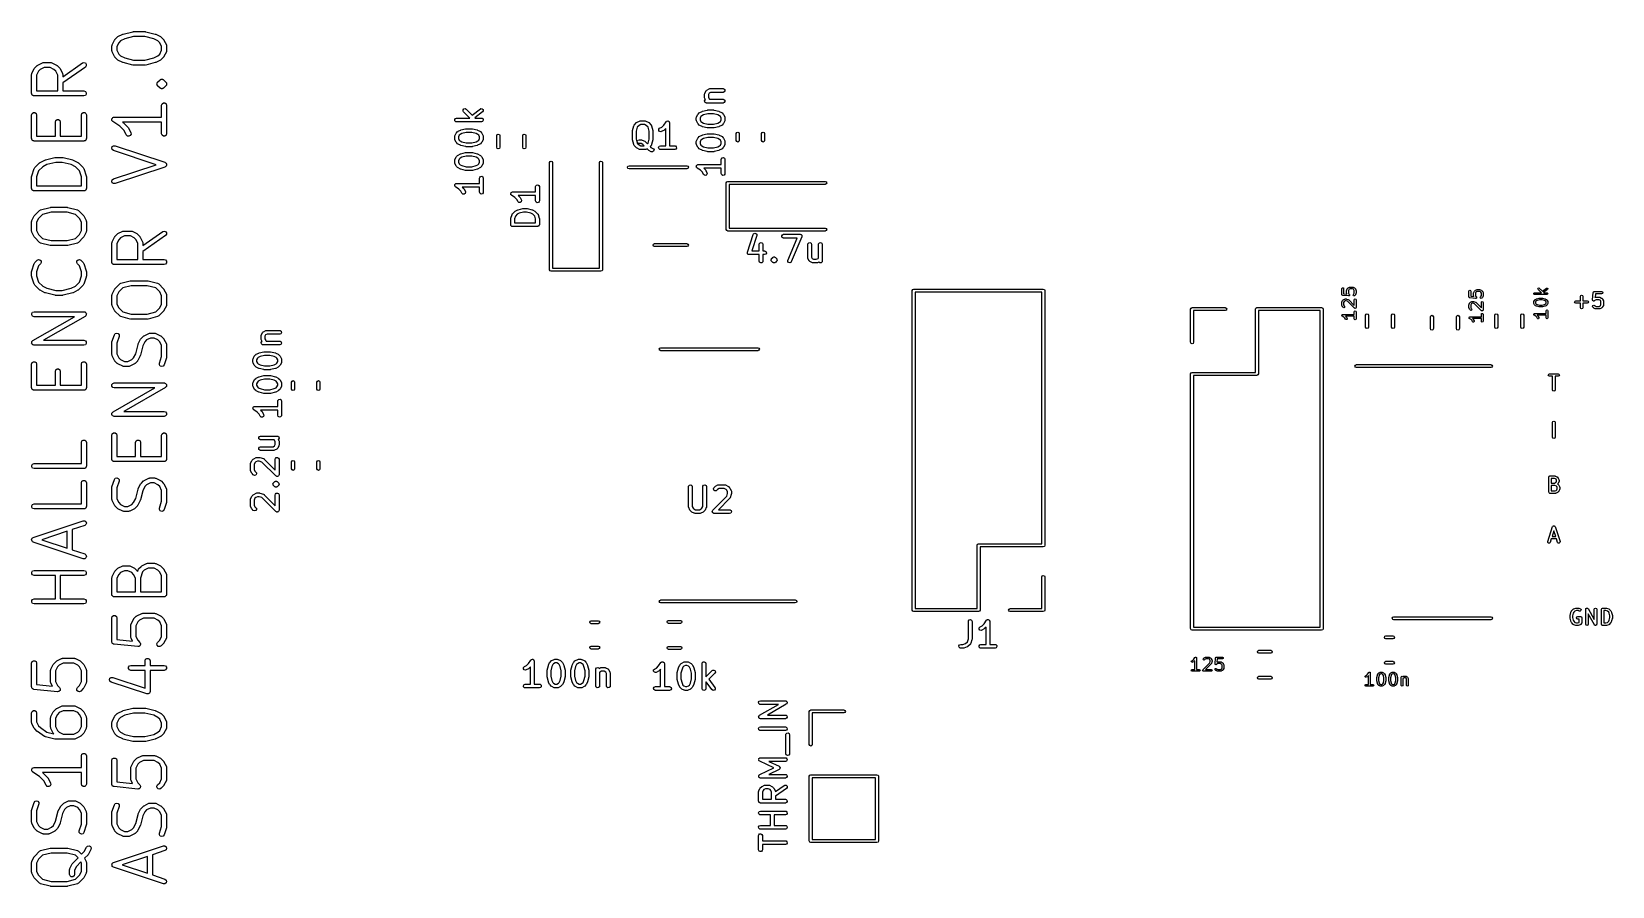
# Model space of a CAD drawing. Extents: x 3.33 to 5.83, y -3.65 to -2.3.
import ezdxf

# ---------------------------------------------------------------- set-up
doc = ezdxf.new("R2010")
doc.units = 0
doc.header["$MEASUREMENT"] = 0
doc.layers.add('BLACK', color=7, linetype='CONTINUOUS')

msp = doc.modelspace()

# ---------------------------------------------------------------- linework, layer by layer
at = {"layer": 'BLACK', "linetype": 'CONTINUOUS'}
for p, q in [((3.45727, -2.32171), (3.45755, -2.32085)), ((3.45727, -2.32921), (3.45727, -2.32171)), ((3.45755, -2.32085), (3.45769, -2.31995)), ((3.45769, -2.31995), (3.46144, -2.31245)), ((3.46144, -2.31245), (3.46189, -2.312)), ((3.46189, -2.312), (3.46218, -2.31143)), ((3.46218, -2.31143), (3.46593, -2.30768)), ((3.4682, -2.31654), (3.46515, -2.32264)), ((3.46515, -2.32264), (3.46515, -2.32828)), ((3.46593, -2.30768), (3.46649, -2.30739)), ((3.46649, -2.30739), (3.46695, -2.30694)), ((3.46695, -2.30694), (3.47445, -2.30319)), ((3.47104, -2.3137), (3.4682, -2.31654)), ((3.47758, -2.31043), (3.47104, -2.3137)), ((3.47445, -2.30319), (3.47488, -2.30312)), ((3.47488, -2.30312), (3.47525, -2.30289)), ((3.47525, -2.30289), (3.49025, -2.29914)), ((3.49169, -2.3069), (3.47758, -2.31043)), ((3.49025, -2.29914), (3.49074, -2.29918)), ((3.49074, -2.29918), (3.49121, -2.29903)), ((3.49121, -2.29903), (3.50995, -2.29903)), ((3.50947, -2.3069), (3.49169, -2.3069)), ((3.52358, -2.31043), (3.50947, -2.3069)), ((3.50995, -2.29903), (3.51042, -2.29918)), ((3.51042, -2.29918), (3.51091, -2.29914)), ((3.51091, -2.29914), (3.52591, -2.30289)), ((3.53012, -2.3137), (3.52358, -2.31043)), ((3.52591, -2.30289), (3.52628, -2.30312)), ((3.52628, -2.30312), (3.52671, -2.30319)), ((3.52671, -2.30319), (3.53421, -2.30694)), ((3.53297, -2.31654), (3.53012, -2.3137)), ((3.53601, -2.32264), (3.53297, -2.31654)), ((3.53421, -2.30694), (3.53467, -2.30739)), ((3.53467, -2.30739), (3.53524, -2.30768)), ((3.53524, -2.30768), (3.53899, -2.31143)), ((3.53601, -2.32828), (3.53601, -2.32264)), ((3.53899, -2.31143), (3.53928, -2.312)), ((3.53928, -2.312), (3.53972, -2.31245)), ((3.53972, -2.31245), (3.54347, -2.31995)), ((3.54347, -2.31995), (3.54361, -2.32085)), ((3.54361, -2.32085), (3.54389, -2.32171)), ((3.54389, -2.32171), (3.54389, -2.32921)), ((3.34018, -2.35193), (3.34768, -2.34818)), ((3.34768, -2.34818), (3.34857, -2.34805)), ((3.34857, -2.34805), (3.34944, -2.34777)), ((3.34944, -2.34777), (3.36069, -2.34777)), ((3.36069, -2.34777), (3.36155, -2.34805)), ((3.36155, -2.34805), (3.36245, -2.34818)), ((3.36245, -2.34818), (3.36995, -2.35193)), ((3.41092, -2.34848), (3.41325, -2.34777)), ((3.41325, -2.34777), (3.41555, -2.34856)), ((3.45755, -2.33007), (3.45727, -2.32921)), ((3.45769, -2.33097), (3.45755, -2.33007)), ((3.46144, -2.33847), (3.45769, -2.33097)), ((3.46189, -2.33892), (3.46144, -2.33847)), ((3.46218, -2.33949), (3.46189, -2.33892)), ((3.46593, -2.34324), (3.46218, -2.33949)), ((3.46515, -2.32828), (3.4682, -2.33438)), ((3.46649, -2.34353), (3.46593, -2.34324)), ((3.46695, -2.34398), (3.46649, -2.34353)), ((3.47445, -2.34773), (3.46695, -2.34398)), ((3.4682, -2.33438), (3.47104, -2.33722)), ((3.47104, -2.33722), (3.47758, -2.34049)), ((3.47488, -2.34779), (3.47445, -2.34773)), ((3.47525, -2.34803), (3.47488, -2.34779)), ((3.49025, -2.35178), (3.47525, -2.34803)), ((3.47758, -2.34049), (3.49169, -2.34402)), ((3.49169, -2.34402), (3.50947, -2.34402)), ((3.50947, -2.34402), (3.52358, -2.34049)), ((3.52591, -2.34803), (3.51091, -2.35178)), ((3.52358, -2.34049), (3.53012, -2.33722)), ((3.52628, -2.34779), (3.52591, -2.34803)), ((3.52671, -2.34773), (3.52628, -2.34779)), ((3.53421, -2.34398), (3.52671, -2.34773)), ((3.53012, -2.33722), (3.53297, -2.33438)), ((3.53297, -2.33438), (3.53601, -2.32828)), ((3.53467, -2.34353), (3.53421, -2.34398)), ((3.53524, -2.34324), (3.53467, -2.34353)), ((3.53899, -2.33949), (3.53524, -2.34324)), ((3.53928, -2.33892), (3.53899, -2.33949)), ((3.53972, -2.33847), (3.53928, -2.33892)), ((3.54347, -2.33097), (3.53972, -2.33847)), ((3.54361, -2.33007), (3.54347, -2.33097)), ((3.54389, -2.32921), (3.54361, -2.33007)), ((3.3305, -2.3667), (3.33078, -2.36584)), ((3.3305, -2.3967), (3.3305, -2.3667)), ((3.33078, -2.36584), (3.33092, -2.36494)), ((3.33092, -2.36494), (3.33467, -2.35744)), ((3.33467, -2.35744), (3.33512, -2.35699)), ((3.33512, -2.35699), (3.33541, -2.35642)), ((3.33541, -2.35642), (3.33915, -2.35267)), ((3.34142, -2.36154), (3.33838, -2.36763)), ((3.33838, -2.36763), (3.33838, -2.39276)), ((3.33915, -2.35267), (3.33972, -2.35238)), ((3.33972, -2.35238), (3.34018, -2.35193)), ((3.34427, -2.35869), (3.34142, -2.36154)), ((3.35037, -2.35564), (3.34427, -2.35869)), ((3.35976, -2.35564), (3.35037, -2.35564)), ((3.36585, -2.35869), (3.35976, -2.35564)), ((3.3687, -2.36154), (3.36585, -2.35869)), ((3.37175, -2.36763), (3.3687, -2.36154)), ((3.36995, -2.35193), (3.3704, -2.35238)), ((3.3704, -2.35238), (3.37097, -2.35267)), ((3.37097, -2.35267), (3.37472, -2.35642)), ((3.37175, -2.39276), (3.37175, -2.36763)), ((3.37472, -2.35642), (3.37501, -2.35699)), ((3.37501, -2.35699), (3.37546, -2.35744)), ((3.37546, -2.35744), (3.37921, -2.36494)), ((3.37921, -2.36494), (3.37934, -2.36584)), ((3.37934, -2.36584), (3.37962, -2.3667)), ((3.37962, -2.37039), (3.41092, -2.34848)), ((3.41544, -2.35493), (3.37962, -2.38)), ((3.37962, -2.3667), (3.37962, -2.37039)), ((3.4169, -2.35299), (3.41544, -2.35493)), ((3.41555, -2.34856), (3.41694, -2.35056)), ((3.41694, -2.35056), (3.4169, -2.35299)), ((3.49074, -2.35174), (3.49025, -2.35178)), ((3.49121, -2.35189), (3.49074, -2.35174)), ((3.50995, -2.35189), (3.49121, -2.35189)), ((3.51042, -2.35174), (3.50995, -2.35189)), ((3.51091, -2.35178), (3.51042, -2.35174)), ((3.3307, -2.39729), (3.3305, -2.3967)), ((3.3307, -2.39792), (3.3307, -2.39729)), ((3.33106, -2.39842), (3.3307, -2.39792)), ((3.33838, -2.39276), (3.37175, -2.39276)), ((3.37962, -2.38), (3.37962, -2.39276)), ((3.37962, -2.39276), (3.41318, -2.39276)), ((3.41318, -2.39276), (3.41549, -2.39352)), ((3.41549, -2.39352), (3.41692, -2.39548)), ((3.41692, -2.39792), (3.41549, -2.39989)), ((3.41692, -2.39548), (3.41692, -2.39792)), ((3.52856, -2.38109), (3.52871, -2.3808)), ((3.52866, -2.3817), (3.52856, -2.38109)), ((3.52856, -2.38232), (3.52866, -2.3817)), ((3.52871, -2.3826), (3.52856, -2.38232)), ((3.52871, -2.38049), (3.52889, -2.38023)), ((3.52871, -2.3808), (3.52871, -2.38049)), ((3.52871, -2.38292), (3.52871, -2.3826)), ((3.52889, -2.38318), (3.52871, -2.38292)), ((3.52889, -2.38023), (3.52894, -2.37991)), ((3.52894, -2.38349), (3.52889, -2.38318)), ((3.52894, -2.37991), (3.52939, -2.37947)), ((3.52939, -2.38393), (3.52894, -2.38349)), ((3.52939, -2.37947), (3.52967, -2.37892)), ((3.52967, -2.38449), (3.52939, -2.38393)), ((3.52967, -2.37892), (3.53342, -2.37517)), ((3.53342, -2.38824), (3.52967, -2.38449)), ((3.53342, -2.37517), (3.53397, -2.37489)), ((3.53397, -2.38852), (3.53342, -2.38824)), ((3.53397, -2.37489), (3.53441, -2.37444)), ((3.53441, -2.38896), (3.53397, -2.38852)), ((3.53441, -2.37444), (3.53503, -2.37435)), ((3.53503, -2.38906), (3.53441, -2.38896)), ((3.53503, -2.37435), (3.53559, -2.37406)), ((3.53559, -2.38934), (3.53503, -2.38906)), ((3.53559, -2.37406), (3.5362, -2.37416)), ((3.5362, -2.38924), (3.53559, -2.38934)), ((3.5362, -2.37416), (3.53682, -2.37406)), ((3.53682, -2.38934), (3.5362, -2.38924)), ((3.53682, -2.37406), (3.53737, -2.37435)), ((3.53737, -2.38906), (3.53682, -2.38934)), ((3.53737, -2.37435), (3.53799, -2.37444)), ((3.53799, -2.38896), (3.53737, -2.38906)), ((3.53799, -2.37444), (3.53843, -2.37489)), ((3.53843, -2.38852), (3.53799, -2.38896)), ((3.53843, -2.37489), (3.53899, -2.37517)), ((3.53899, -2.38824), (3.53843, -2.38852)), ((3.53899, -2.37517), (3.54274, -2.37892)), ((3.54274, -2.38449), (3.53899, -2.38824)), ((3.54274, -2.37892), (3.54302, -2.37947)), ((3.54302, -2.38393), (3.54274, -2.38449)), ((3.54302, -2.37947), (3.54346, -2.37991)), ((3.54346, -2.38349), (3.54302, -2.38393)), ((3.54346, -2.37991), (3.54351, -2.38023)), ((3.54351, -2.38318), (3.54346, -2.38349)), ((3.54351, -2.38023), (3.5437, -2.38049)), ((3.5437, -2.38292), (3.54351, -2.38318)), ((3.5437, -2.38049), (3.5437, -2.3808)), ((3.5437, -2.3808), (3.54384, -2.38109)), ((3.54384, -2.38232), (3.5437, -2.3826)), ((3.5437, -2.3826), (3.5437, -2.38292)), ((3.54384, -2.38109), (3.54374, -2.3817)), ((3.54374, -2.3817), (3.54384, -2.38232)), ((4.39412, -2.39764), (4.3943, -2.39663)), ((4.39412, -2.40326), (4.39412, -2.39764)), ((4.3943, -2.39663), (4.39441, -2.39649)), ((4.39441, -2.39649), (4.39443, -2.39632)), ((4.39443, -2.39632), (4.39631, -2.39257)), ((4.39631, -2.39257), (4.39692, -2.39174)), ((4.39692, -2.39174), (4.39733, -2.39157)), ((4.39733, -2.39157), (4.39763, -2.39125)), ((4.39763, -2.39125), (4.40138, -2.38937)), ((4.40115, -2.39609), (4.40003, -2.39833)), ((4.4034, -2.39497), (4.40115, -2.39609)), ((4.40138, -2.38937), (4.40236, -2.38908)), ((4.40236, -2.38908), (4.40253, -2.38912)), ((4.40253, -2.38912), (4.4027, -2.38906)), ((4.4027, -2.38906), (4.42332, -2.38906)), ((4.42332, -2.39497), (4.4034, -2.39497)), ((4.42332, -2.38906), (4.42433, -2.38924)), ((4.42522, -2.39428), (4.42332, -2.39497)), ((4.42433, -2.38924), (4.42588, -2.39054)), ((4.42623, -2.39253), (4.42522, -2.39428)), ((4.42588, -2.39054), (4.42623, -2.39253)), ((3.33125, -2.39901), (3.33106, -2.39842)), ((3.33176, -2.39938), (3.33125, -2.39901)), ((3.33213, -2.39989), (3.33176, -2.39938)), ((3.33272, -2.40008), (3.33213, -2.39989)), ((3.33322, -2.40044), (3.33272, -2.40008)), ((3.33385, -2.40044), (3.33322, -2.40044)), ((3.33444, -2.40064), (3.33385, -2.40044)), ((3.41318, -2.40064), (3.33444, -2.40064)), ((3.41549, -2.39989), (3.41318, -2.40064)), ((3.53601, -2.41545), (3.53677, -2.41313)), ((3.53601, -2.43401), (3.53601, -2.41545)), ((3.53677, -2.41313), (3.53873, -2.4117)), ((3.53873, -2.4117), (3.54117, -2.4117)), ((3.54117, -2.4117), (3.54314, -2.41313)), ((3.54314, -2.41313), (3.54389, -2.41545)), ((3.54389, -2.41545), (3.54389, -2.46044)), ((4.01233, -2.42275), (4.01349, -2.42109)), ((4.01251, -2.42476), (4.01233, -2.42275)), ((4.01349, -2.42109), (4.01544, -2.42057)), ((4.01544, -2.42057), (4.01727, -2.42142)), ((4.01727, -2.42142), (4.02671, -2.43086)), ((4.02671, -2.43086), (4.03966, -2.42115)), ((4.03966, -2.42115), (4.04058, -2.42068)), ((4.04058, -2.42068), (4.04259, -2.42079)), ((4.04259, -2.42079), (4.04407, -2.42217)), ((4.04407, -2.42217), (4.04431, -2.42418)), ((4.39073, -2.42477), (4.39823, -2.42289)), ((4.39418, -2.40343), (4.39412, -2.40326)), ((4.39414, -2.4036), (4.39418, -2.40343)), ((4.39443, -2.40458), (4.39414, -2.4036)), ((4.39417, -2.40837), (4.39518, -2.40662)), ((4.39452, -2.41036), (4.39417, -2.40837)), ((4.39541, -2.40654), (4.39443, -2.40458)), ((4.39607, -2.41166), (4.39452, -2.41036)), ((4.39518, -2.40662), (4.39541, -2.40654)), ((4.39708, -2.41184), (4.39607, -2.41166)), ((4.42332, -2.41184), (4.39708, -2.41184)), ((4.39823, -2.42289), (4.39882, -2.42285)), ((4.39882, -2.42285), (4.39895, -2.42281)), ((4.39895, -2.42281), (4.40832, -2.42281)), ((4.40003, -2.39833), (4.40003, -2.40257)), ((4.40003, -2.40257), (4.40138, -2.40526)), ((4.40138, -2.40526), (4.40205, -2.40593)), ((4.40205, -2.40593), (4.42332, -2.40593)), ((4.40832, -2.42281), (4.4089, -2.42291)), ((4.4089, -2.42291), (4.40904, -2.42289)), ((4.40904, -2.42289), (4.41654, -2.42477)), ((4.42332, -2.40593), (4.42433, -2.40611)), ((4.42522, -2.41115), (4.42332, -2.41184)), ((4.42433, -2.40611), (4.42588, -2.40741)), ((4.42623, -2.4094), (4.42522, -2.41115)), ((4.42588, -2.40741), (4.42623, -2.4094)), ((3.3305, -2.43045), (3.33125, -2.42813)), ((3.3305, -2.46794), (3.3305, -2.43045)), ((3.33125, -2.42813), (3.33322, -2.4267)), ((3.33322, -2.4267), (3.33566, -2.4267)), ((3.33566, -2.4267), (3.33762, -2.42813)), ((3.33762, -2.42813), (3.33838, -2.43045)), ((3.33838, -2.43045), (3.33838, -2.464)), ((3.368, -2.44169), (3.36875, -2.43938)), ((3.368, -2.464), (3.368, -2.44169)), ((3.36875, -2.43938), (3.37072, -2.43795)), ((3.37072, -2.43795), (3.37315, -2.43795)), ((3.37315, -2.43795), (3.37512, -2.43938)), ((3.37512, -2.43938), (3.37587, -2.44169)), ((3.37587, -2.44169), (3.37587, -2.464)), ((3.40924, -2.43045), (3.40999, -2.42813)), ((3.40924, -2.464), (3.40924, -2.43045)), ((3.40999, -2.42813), (3.41196, -2.4267)), ((3.41196, -2.4267), (3.4144, -2.4267)), ((3.4144, -2.4267), (3.41636, -2.42813)), ((3.41636, -2.42813), (3.41712, -2.43045)), ((3.41712, -2.43045), (3.41712, -2.46794)), ((3.45742, -2.43688), (3.45747, -2.43681)), ((3.45747, -2.43802), (3.45742, -2.43688)), ((3.45747, -2.43673), (3.45814, -2.43581)), ((3.45747, -2.43681), (3.45747, -2.43673)), ((3.45747, -2.43916), (3.45747, -2.43802)), ((3.45752, -2.43923), (3.45747, -2.43916)), ((3.45752, -2.43931), (3.45752, -2.43923)), ((3.45823, -2.44021), (3.45752, -2.43931)), ((3.45814, -2.43581), (3.45877, -2.43486)), ((3.4589, -2.44113), (3.45823, -2.44021)), ((3.45877, -2.43486), (3.45885, -2.43483)), ((3.45885, -2.43483), (3.4589, -2.43476)), ((3.4589, -2.43476), (3.45998, -2.43441)), ((3.45898, -2.44116), (3.4589, -2.44113)), ((3.45903, -2.44122), (3.45898, -2.44116)), ((3.46995, -2.4485), (3.45903, -2.44122)), ((3.45998, -2.43441), (3.46105, -2.43401)), ((3.46105, -2.43401), (3.46113, -2.43403)), ((3.46113, -2.43403), (3.46121, -2.43401)), ((3.46121, -2.43401), (3.53601, -2.43401)), ((3.53601, -2.44188), (3.47421, -2.44188)), ((3.47421, -2.44188), (3.47464, -2.44217)), ((3.47464, -2.44217), (3.47489, -2.44248)), ((3.47489, -2.44248), (3.47524, -2.44266)), ((3.47524, -2.44266), (3.48274, -2.45016)), ((3.53601, -2.46044), (3.53601, -2.44188)), ((3.99915, -2.43799), (4.00016, -2.43625)), ((3.99951, -2.43998), (3.99915, -2.43799)), ((4.00105, -2.44128), (3.99951, -2.43998)), ((4.00016, -2.43625), (4.00206, -2.43555)), ((4.00206, -2.44146), (4.00105, -2.44128)), ((4.00206, -2.43555), (4.02306, -2.43555)), ((4.04143, -2.44146), (4.00206, -2.44146)), ((4.0131, -2.4256), (4.01251, -2.42476)), ((4.02306, -2.43555), (4.0131, -2.4256)), ((4.0432, -2.42587), (4.03093, -2.43508)), ((4.03093, -2.43508), (4.03141, -2.43555)), ((4.03141, -2.43555), (4.04143, -2.43555)), ((4.04143, -2.43555), (4.04244, -2.43573)), ((4.04333, -2.44077), (4.04143, -2.44146)), ((4.04244, -2.43573), (4.04399, -2.43703)), ((4.04431, -2.42418), (4.0432, -2.42587)), ((4.04434, -2.43902), (4.04333, -2.44077)), ((4.04399, -2.43703), (4.04434, -2.43902)), ((4.28022, -2.45541), (4.2821, -2.44792)), ((4.2821, -2.44792), (4.28252, -2.44698)), ((4.28252, -2.44698), (4.28275, -2.44681)), ((4.28275, -2.44681), (4.28288, -2.44654)), ((4.28288, -2.44654), (4.28663, -2.44279)), ((4.28663, -2.44279), (4.28735, -2.44229)), ((4.28735, -2.44229), (4.28739, -2.44224)), ((4.28739, -2.44224), (4.29114, -2.44037)), ((4.29046, -2.44731), (4.28763, -2.45014)), ((4.29316, -2.44596), (4.29046, -2.44731)), ((4.29114, -2.44037), (4.29213, -2.44007)), ((4.29213, -2.44007), (4.2923, -2.44011)), ((4.2923, -2.44011), (4.29246, -2.44005)), ((4.29246, -2.44005), (4.29996, -2.44005)), ((4.29927, -2.44596), (4.29316, -2.44596)), ((4.30196, -2.44731), (4.29927, -2.44596)), ((4.29996, -2.44005), (4.30097, -2.44023)), ((4.30097, -2.44023), (4.30111, -2.44035)), ((4.30111, -2.44035), (4.30128, -2.44037)), ((4.30128, -2.44037), (4.30503, -2.44224)), ((4.3048, -2.45014), (4.30196, -2.44731)), ((4.30503, -2.44224), (4.30574, -2.44277)), ((4.30574, -2.44277), (4.3058, -2.44279)), ((4.3058, -2.44279), (4.30955, -2.44654)), ((4.30955, -2.44654), (4.31014, -2.44738)), ((4.31014, -2.44738), (4.31016, -2.44767)), ((4.31016, -2.44767), (4.31033, -2.44792)), ((4.31033, -2.44792), (4.3122, -2.45541)), ((4.32633, -2.44995), (4.32954, -2.44675)), ((4.32954, -2.44675), (4.33313, -2.44137)), ((4.33313, -2.44137), (4.33383, -2.44063)), ((4.33383, -2.44063), (4.334, -2.44058)), ((4.334, -2.44058), (4.33411, -2.44045)), ((4.33411, -2.44045), (4.33495, -2.4403)), ((4.33495, -2.4403), (4.33577, -2.44006)), ((4.33577, -2.44006), (4.33593, -2.44013)), ((4.33593, -2.44013), (4.3361, -2.4401)), ((4.3361, -2.4401), (4.33684, -2.44053)), ((4.33684, -2.44053), (4.33762, -2.44087)), ((4.33762, -2.44087), (4.3377, -2.44102)), ((4.3377, -2.44102), (4.33784, -2.44111)), ((4.33784, -2.44111), (4.33814, -2.44191)), ((4.33814, -2.44191), (4.33852, -2.44268)), ((4.33852, -2.44268), (4.33848, -2.44285)), ((4.33848, -2.44285), (4.33854, -2.44301)), ((4.33854, -2.44301), (4.33854, -2.47942)), ((4.381, -2.43513), (4.38118, -2.43412)), ((4.381, -2.43888), (4.381, -2.43513)), ((4.38106, -2.43905), (4.381, -2.43888)), ((4.38102, -2.43922), (4.38106, -2.43905)), ((4.38131, -2.4402), (4.38102, -2.43922)), ((4.38118, -2.43412), (4.38129, -2.43399)), ((4.38129, -2.43399), (4.38131, -2.43381)), ((4.38131, -2.43381), (4.38319, -2.43006)), ((4.38319, -2.44395), (4.38131, -2.4402)), ((4.38319, -2.43006), (4.38371, -2.42935)), ((4.38323, -2.444), (4.38319, -2.44395)), ((4.38374, -2.44472), (4.38323, -2.444)), ((4.38371, -2.42935), (4.38374, -2.4293)), ((4.38374, -2.4293), (4.38561, -2.42742)), ((4.38561, -2.44659), (4.38374, -2.44472)), ((4.38561, -2.42742), (4.38634, -2.42691)), ((4.38567, -2.44662), (4.38561, -2.44659)), ((4.38638, -2.44715), (4.38567, -2.44662)), ((4.38634, -2.42691), (4.38638, -2.42687)), ((4.38638, -2.42687), (4.39013, -2.42499)), ((4.39013, -2.44902), (4.38638, -2.44715)), ((4.38825, -2.43313), (4.3869, -2.43583)), ((4.3869, -2.43583), (4.3869, -2.43819)), ((4.3869, -2.43819), (4.38825, -2.44088)), ((4.38945, -2.43194), (4.38825, -2.43313)), ((4.38825, -2.44088), (4.38945, -2.44208)), ((4.39248, -2.43042), (4.38945, -2.43194)), ((4.38945, -2.44208), (4.39248, -2.4436)), ((4.39013, -2.42499), (4.39062, -2.42485)), ((4.39062, -2.42485), (4.39073, -2.42477)), ((4.39931, -2.42871), (4.39248, -2.43042)), ((4.39248, -2.4436), (4.39931, -2.4453)), ((4.40796, -2.42871), (4.39931, -2.42871)), ((4.39931, -2.4453), (4.40796, -2.4453)), ((4.41479, -2.43042), (4.40796, -2.42871)), ((4.40796, -2.4453), (4.41479, -2.4436)), ((4.41782, -2.43194), (4.41479, -2.43042)), ((4.41479, -2.4436), (4.41782, -2.44208)), ((4.41654, -2.42477), (4.417, -2.42498)), ((4.417, -2.42498), (4.41714, -2.42499)), ((4.41714, -2.42499), (4.42089, -2.42687)), ((4.42089, -2.44715), (4.41714, -2.44902)), ((4.41902, -2.43313), (4.41782, -2.43194)), ((4.41782, -2.44208), (4.41902, -2.44088)), ((4.42037, -2.43583), (4.41902, -2.43313)), ((4.41902, -2.44088), (4.42037, -2.43819)), ((4.42037, -2.43819), (4.42037, -2.43583)), ((4.42089, -2.42687), (4.4216, -2.42739)), ((4.42094, -2.4471), (4.42089, -2.44715)), ((4.42166, -2.44659), (4.42094, -2.4471)), ((4.4216, -2.42739), (4.42166, -2.42742)), ((4.42166, -2.42742), (4.42354, -2.4293)), ((4.42354, -2.44472), (4.42166, -2.44659)), ((4.42354, -2.4293), (4.42404, -2.43002)), ((4.42356, -2.44466), (4.42354, -2.44472)), ((4.42409, -2.44395), (4.42356, -2.44466)), ((4.42404, -2.43002), (4.42409, -2.43006)), ((4.42409, -2.43006), (4.42596, -2.43381)), ((4.42596, -2.4402), (4.42409, -2.44395)), ((4.42596, -2.43381), (4.42626, -2.4348)), ((4.42598, -2.44003), (4.42596, -2.4402)), ((4.4261, -2.43989), (4.42598, -2.44003)), ((4.42627, -2.43888), (4.4261, -2.43989)), ((4.42626, -2.4348), (4.42621, -2.43497)), ((4.42621, -2.43497), (4.42627, -2.43513)), ((4.42627, -2.43513), (4.42627, -2.43888)), ((3.3307, -2.46853), (3.3305, -2.46794)), ((3.3307, -2.46916), (3.3307, -2.46853)), ((3.33106, -2.46966), (3.3307, -2.46916)), ((3.33125, -2.47026), (3.33106, -2.46966)), ((3.33176, -2.47062), (3.33125, -2.47026)), ((3.33213, -2.47113), (3.33176, -2.47062)), ((3.33272, -2.47132), (3.33213, -2.47113)), ((3.33322, -2.47169), (3.33272, -2.47132)), ((3.33385, -2.47169), (3.33322, -2.47169)), ((3.33444, -2.47188), (3.33385, -2.47169)), ((3.41318, -2.47188), (3.33444, -2.47188)), ((3.33838, -2.464), (3.368, -2.464)), ((3.37587, -2.464), (3.40924, -2.464)), ((3.41377, -2.47169), (3.41318, -2.47188)), ((3.4144, -2.47169), (3.41377, -2.47169)), ((3.4149, -2.47132), (3.4144, -2.47169)), ((3.41549, -2.47113), (3.4149, -2.47132)), ((3.41586, -2.47062), (3.41549, -2.47113)), ((3.41636, -2.47026), (3.41586, -2.47062)), ((3.41656, -2.46966), (3.41636, -2.47026)), ((3.41692, -2.46916), (3.41656, -2.46966)), ((3.41712, -2.46794), (3.41692, -2.46853)), ((3.41692, -2.46853), (3.41692, -2.46916)), ((3.47672, -2.45528), (3.46995, -2.4485)), ((3.48019, -2.4622), (3.47672, -2.45528)), ((3.48189, -2.46394), (3.48019, -2.4622)), ((3.48429, -2.46434), (3.48189, -2.46394)), ((3.48274, -2.45016), (3.48303, -2.45073)), ((3.48303, -2.45073), (3.48348, -2.45118)), ((3.48348, -2.45118), (3.48723, -2.45868)), ((3.48647, -2.46325), (3.48429, -2.46434)), ((3.48759, -2.46109), (3.48647, -2.46325)), ((3.48723, -2.45868), (3.48759, -2.46109)), ((3.53677, -2.46276), (3.53601, -2.46044)), ((3.53873, -2.46419), (3.53677, -2.46276)), ((3.54117, -2.46419), (3.53873, -2.46419)), ((3.54314, -2.46276), (3.54117, -2.46419)), ((3.54389, -2.46044), (3.54314, -2.46276)), ((3.99911, -2.46475), (3.99929, -2.46374)), ((3.99911, -2.4685), (3.99911, -2.46475)), ((3.99917, -2.46867), (3.99911, -2.4685)), ((3.99913, -2.46884), (3.99917, -2.46867)), ((3.99942, -2.46982), (3.99913, -2.46884)), ((3.99929, -2.46374), (3.9994, -2.46361)), ((3.9994, -2.46361), (3.99942, -2.46343)), ((3.99942, -2.46343), (4.0013, -2.45968)), ((4.0013, -2.47357), (3.99942, -2.46982)), ((4.0013, -2.45968), (4.00182, -2.45898)), ((4.00182, -2.45898), (4.00185, -2.45892)), ((4.00185, -2.45892), (4.00372, -2.45704)), ((4.00372, -2.45704), (4.00445, -2.45654)), ((4.00445, -2.45654), (4.00449, -2.45649)), ((4.00449, -2.45649), (4.00824, -2.45461)), ((4.00636, -2.46275), (4.00501, -2.46545)), ((4.00501, -2.46545), (4.00501, -2.46781)), ((4.00501, -2.46781), (4.00636, -2.4705)), ((4.00756, -2.46156), (4.00636, -2.46275)), ((4.00636, -2.4705), (4.00756, -2.4717)), ((4.01059, -2.46004), (4.00756, -2.46156)), ((4.00756, -2.4717), (4.01059, -2.47322)), ((4.00824, -2.45461), (4.00873, -2.45447)), ((4.00873, -2.45447), (4.00885, -2.45439)), ((4.00885, -2.45439), (4.01634, -2.45252)), ((4.01742, -2.45833), (4.01059, -2.46004)), ((4.01059, -2.47322), (4.01742, -2.47492)), ((4.01634, -2.45252), (4.01693, -2.45247)), ((4.01693, -2.45247), (4.01706, -2.45243)), ((4.01706, -2.45243), (4.02643, -2.45243)), ((4.02607, -2.45833), (4.01742, -2.45833)), ((4.0329, -2.46004), (4.02607, -2.45833)), ((4.02607, -2.47492), (4.0329, -2.47322)), ((4.02643, -2.45243), (4.02701, -2.45253)), ((4.02701, -2.45253), (4.02715, -2.45252)), ((4.02715, -2.45252), (4.03465, -2.45439)), ((4.03593, -2.46156), (4.0329, -2.46004)), ((4.0329, -2.47322), (4.03593, -2.4717)), ((4.03465, -2.45439), (4.03511, -2.4546)), ((4.03511, -2.4546), (4.03525, -2.45461)), ((4.03525, -2.45461), (4.039, -2.45649)), ((4.03713, -2.46275), (4.03593, -2.46156)), ((4.03593, -2.4717), (4.03713, -2.4705)), ((4.03848, -2.46545), (4.03713, -2.46275)), ((4.03713, -2.4705), (4.03848, -2.46781)), ((4.03848, -2.46781), (4.03848, -2.46545)), ((4.039, -2.45649), (4.03971, -2.45701)), ((4.03971, -2.45701), (4.03977, -2.45704)), ((4.03977, -2.45704), (4.04165, -2.45892)), ((4.04165, -2.45892), (4.04215, -2.45964)), ((4.04215, -2.45964), (4.0422, -2.45968)), ((4.0422, -2.45968), (4.04407, -2.46343)), ((4.04407, -2.46982), (4.0422, -2.47357)), ((4.04407, -2.46343), (4.04437, -2.46442)), ((4.04409, -2.46965), (4.04407, -2.46982)), ((4.04421, -2.46951), (4.04409, -2.46965)), ((4.04439, -2.4685), (4.04421, -2.46951)), ((4.04437, -2.46442), (4.04432, -2.46459)), ((4.04432, -2.46459), (4.04439, -2.46475)), ((4.04439, -2.46475), (4.04439, -2.4685)), ((4.06565, -2.4631), (4.06634, -2.46143)), ((4.06565, -2.48178), (4.06565, -2.4631)), ((4.06634, -2.46143), (4.06801, -2.46074)), ((4.06801, -2.46074), (4.06968, -2.46143)), ((4.06968, -2.46143), (4.07037, -2.4631)), ((4.07037, -2.4631), (4.07037, -2.48178)), ((4.10679, -2.4631), (4.10748, -2.46143)), ((4.10679, -2.48178), (4.10679, -2.4631)), ((4.10748, -2.46143), (4.10915, -2.46074)), ((4.10915, -2.46074), (4.11082, -2.46143)), ((4.11082, -2.46143), (4.11152, -2.4631)), ((4.11152, -2.4631), (4.11152, -2.48178)), ((4.28014, -2.45613), (4.28024, -2.45555)), ((4.28014, -2.46925), (4.28014, -2.45613)), ((4.28018, -2.46938), (4.28014, -2.46925)), ((4.28022, -2.46997), (4.28018, -2.46938)), ((4.28024, -2.45555), (4.28022, -2.45541)), ((4.2821, -2.47747), (4.28022, -2.46997)), ((4.28763, -2.45014), (4.28604, -2.45649)), ((4.28604, -2.45649), (4.28604, -2.46889)), ((4.28604, -2.46889), (4.28763, -2.47524)), ((4.28768, -2.47249), (4.28869, -2.47074)), ((4.28803, -2.47448), (4.28768, -2.47249)), ((4.28869, -2.47074), (4.29059, -2.47005)), ((4.29059, -2.47005), (4.29434, -2.47005)), ((4.29434, -2.47005), (4.29535, -2.47023)), ((4.29535, -2.47023), (4.29548, -2.47034)), ((4.29548, -2.47034), (4.29566, -2.47036)), ((4.29566, -2.47036), (4.29941, -2.47224)), ((4.29941, -2.47224), (4.30012, -2.47276)), ((4.30012, -2.47276), (4.30018, -2.47279)), ((4.30018, -2.47279), (4.30371, -2.47633)), ((4.30638, -2.45649), (4.3048, -2.45014)), ((4.3048, -2.47524), (4.30638, -2.46889)), ((4.30638, -2.46889), (4.30638, -2.45649)), ((4.3122, -2.46997), (4.31033, -2.47747)), ((4.31229, -2.46925), (4.31219, -2.46983)), ((4.31219, -2.46983), (4.3122, -2.46997)), ((4.3122, -2.45541), (4.31224, -2.456)), ((4.31224, -2.456), (4.31229, -2.45613)), ((4.31229, -2.45613), (4.31229, -2.46925)), ((4.3215, -2.4551), (4.32163, -2.45308)), ((4.32271, -2.45672), (4.3215, -2.4551)), ((4.32163, -2.45308), (4.32301, -2.45161)), ((4.32467, -2.45719), (4.32271, -2.45672)), ((4.32301, -2.45161), (4.32633, -2.44995)), ((4.32565, -2.4569), (4.32467, -2.45719)), ((4.3294, -2.45502), (4.32565, -2.4569)), ((4.32945, -2.45498), (4.3294, -2.45502)), ((4.33017, -2.45447), (4.32945, -2.45498)), ((4.33263, -2.45201), (4.33017, -2.45447)), ((4.33263, -2.47942), (4.33263, -2.45201)), ((4.381, -2.47263), (4.38118, -2.47162)), ((4.381, -2.47638), (4.381, -2.47263)), ((4.38118, -2.47162), (4.38129, -2.47148)), ((4.38129, -2.47148), (4.38131, -2.47131)), ((4.38131, -2.47131), (4.38319, -2.46756)), ((4.38319, -2.46756), (4.38371, -2.46685)), ((4.38371, -2.46685), (4.38374, -2.46679)), ((4.38374, -2.46679), (4.38561, -2.46492)), ((4.38561, -2.46492), (4.38634, -2.46441)), ((4.38634, -2.46441), (4.38638, -2.46436)), ((4.38638, -2.46436), (4.39013, -2.46249)), ((4.38825, -2.47063), (4.3869, -2.47333)), ((4.38945, -2.46943), (4.38825, -2.47063)), ((4.39248, -2.46792), (4.38945, -2.46943)), ((4.39027, -2.44904), (4.39013, -2.44902)), ((4.39013, -2.46249), (4.39062, -2.46234)), ((4.39073, -2.44925), (4.39027, -2.44904)), ((4.39062, -2.46234), (4.39073, -2.46226)), ((4.39823, -2.45112), (4.39073, -2.44925)), ((4.39073, -2.46226), (4.39823, -2.46039)), ((4.39931, -2.46621), (4.39248, -2.46792)), ((4.39837, -2.45111), (4.39823, -2.45112)), ((4.39823, -2.46039), (4.39882, -2.46035)), ((4.39895, -2.45121), (4.39837, -2.45111)), ((4.39882, -2.46035), (4.39895, -2.4603)), ((4.40832, -2.45121), (4.39895, -2.45121)), ((4.39895, -2.4603), (4.40832, -2.4603)), ((4.40796, -2.46621), (4.39931, -2.46621)), ((4.41479, -2.46792), (4.40796, -2.46621)), ((4.40845, -2.45116), (4.40832, -2.45121)), ((4.40832, -2.4603), (4.4089, -2.4604)), ((4.40904, -2.45112), (4.40845, -2.45116)), ((4.4089, -2.4604), (4.40904, -2.46039)), ((4.41654, -2.44925), (4.40904, -2.45112)), ((4.40904, -2.46039), (4.41654, -2.46226)), ((4.41782, -2.46943), (4.41479, -2.46792)), ((4.41666, -2.44917), (4.41654, -2.44925)), ((4.41654, -2.46226), (4.417, -2.46247)), ((4.41714, -2.44902), (4.41666, -2.44917)), ((4.417, -2.46247), (4.41714, -2.46249)), ((4.41714, -2.46249), (4.42089, -2.46436)), ((4.41902, -2.47063), (4.41782, -2.46943)), ((4.42037, -2.47333), (4.41902, -2.47063)), ((4.42089, -2.46436), (4.4216, -2.46489)), ((4.4216, -2.46489), (4.42166, -2.46492)), ((4.42166, -2.46492), (4.42354, -2.46679)), ((4.42354, -2.46679), (4.42404, -2.46751)), ((4.42404, -2.46751), (4.42409, -2.46756)), ((4.42409, -2.46756), (4.42596, -2.47131)), ((4.42596, -2.47131), (4.42626, -2.47229)), ((4.42626, -2.47229), (4.42621, -2.47246)), ((4.42621, -2.47246), (4.42627, -2.47263)), ((4.42627, -2.47263), (4.42627, -2.47638)), ((4.44409, -2.46002), (4.44479, -2.45835)), ((4.44409, -2.47109), (4.44409, -2.46002)), ((4.44479, -2.47276), (4.44409, -2.47109)), ((4.44479, -2.45835), (4.44646, -2.45765)), ((4.44646, -2.47345), (4.44479, -2.47276)), ((4.44646, -2.45765), (4.44813, -2.45835)), ((4.44813, -2.47276), (4.44646, -2.47345)), ((4.44813, -2.45835), (4.44882, -2.46002)), ((4.44882, -2.47109), (4.44813, -2.47276)), ((4.44882, -2.46002), (4.44882, -2.47109)), ((4.48425, -2.46002), (4.48494, -2.45835)), ((4.48425, -2.47109), (4.48425, -2.46002)), ((4.48494, -2.47276), (4.48425, -2.47109)), ((4.48494, -2.45835), (4.48661, -2.45765)), ((4.48661, -2.47345), (4.48494, -2.47276)), ((4.48661, -2.45765), (4.48828, -2.45835)), ((4.48828, -2.47276), (4.48661, -2.47345)), ((4.48828, -2.45835), (4.48898, -2.46002)), ((4.48898, -2.47109), (4.48828, -2.47276)), ((4.48898, -2.46002), (4.48898, -2.47109)), ((3.35223, -2.50162), (3.36723, -2.49787)), ((3.36723, -2.49787), (3.36772, -2.4979)), ((3.36772, -2.4979), (3.36819, -2.49775)), ((3.36819, -2.49775), (3.37943, -2.49775)), ((3.37943, -2.49775), (3.3799, -2.4979)), ((3.3799, -2.4979), (3.38039, -2.49787)), ((3.38039, -2.49787), (3.39539, -2.50162)), ((3.45727, -2.48291), (3.45804, -2.4806)), ((3.45801, -2.48523), (3.45727, -2.48291)), ((3.45997, -2.48667), (3.45801, -2.48523)), ((3.45804, -2.4806), (3.46002, -2.47919)), ((3.5275, -2.50919), (3.45997, -2.48667)), ((3.46002, -2.47919), (3.46246, -2.4792)), ((3.46246, -2.4792), (3.5412, -2.50545)), ((3.99942, -2.50093), (4.0013, -2.49718)), ((4.00134, -2.47362), (4.0013, -2.47357)), ((4.0013, -2.49718), (4.00182, -2.49647)), ((4.00185, -2.47434), (4.00134, -2.47362)), ((4.00182, -2.49647), (4.00185, -2.49641)), ((4.00372, -2.47622), (4.00185, -2.47434)), ((4.00185, -2.49641), (4.00372, -2.49454)), ((4.00378, -2.47624), (4.00372, -2.47622)), ((4.00372, -2.49454), (4.00445, -2.49403)), ((4.00449, -2.47677), (4.00378, -2.47624)), ((4.00445, -2.49403), (4.00449, -2.49398)), ((4.00824, -2.47864), (4.00449, -2.47677)), ((4.00449, -2.49398), (4.00824, -2.49211)), ((4.01059, -2.49754), (4.00756, -2.49905)), ((4.00838, -2.47866), (4.00824, -2.47864)), ((4.00824, -2.49211), (4.00873, -2.49196)), ((4.00885, -2.47887), (4.00838, -2.47866)), ((4.00873, -2.49196), (4.00885, -2.49189)), ((4.01634, -2.48074), (4.00885, -2.47887)), ((4.00885, -2.49189), (4.01634, -2.49001)), ((4.01742, -2.49583), (4.01059, -2.49754)), ((4.01648, -2.48073), (4.01634, -2.48074)), ((4.01634, -2.49001), (4.01693, -2.48997)), ((4.01706, -2.48083), (4.01648, -2.48073)), ((4.01693, -2.48997), (4.01706, -2.48992)), ((4.02643, -2.48083), (4.01706, -2.48083)), ((4.01706, -2.48992), (4.02643, -2.48992)), ((4.01742, -2.47492), (4.02607, -2.47492)), ((4.02607, -2.49583), (4.01742, -2.49583)), ((4.0329, -2.49754), (4.02607, -2.49583)), ((4.02656, -2.48078), (4.02643, -2.48083)), ((4.02643, -2.48992), (4.02701, -2.49003)), ((4.02715, -2.48074), (4.02656, -2.48078)), ((4.02701, -2.49003), (4.02715, -2.49001)), ((4.03465, -2.47887), (4.02715, -2.48074)), ((4.02715, -2.49001), (4.03465, -2.49189)), ((4.03593, -2.49905), (4.0329, -2.49754)), ((4.03477, -2.47879), (4.03465, -2.47887)), ((4.03465, -2.49189), (4.03511, -2.49209)), ((4.03525, -2.47864), (4.03477, -2.47879)), ((4.03511, -2.49209), (4.03525, -2.49211)), ((4.039, -2.47677), (4.03525, -2.47864)), ((4.03525, -2.49211), (4.039, -2.49398)), ((4.03905, -2.47672), (4.039, -2.47677)), ((4.039, -2.49398), (4.03971, -2.49451)), ((4.03977, -2.47622), (4.03905, -2.47672)), ((4.03971, -2.49451), (4.03977, -2.49454)), ((4.04165, -2.47434), (4.03977, -2.47622)), ((4.03977, -2.49454), (4.04165, -2.49641)), ((4.04167, -2.47428), (4.04165, -2.47434)), ((4.04165, -2.49641), (4.04215, -2.49714)), ((4.0422, -2.47357), (4.04167, -2.47428)), ((4.04215, -2.49714), (4.0422, -2.49718)), ((4.0422, -2.49718), (4.04407, -2.50093)), ((4.06634, -2.48345), (4.06565, -2.48178)), ((4.06801, -2.48414), (4.06634, -2.48345)), ((4.06968, -2.48345), (4.06801, -2.48414)), ((4.07037, -2.48178), (4.06968, -2.48345)), ((4.10748, -2.48345), (4.10679, -2.48178)), ((4.10915, -2.48414), (4.10748, -2.48345)), ((4.11082, -2.48345), (4.10915, -2.48414)), ((4.11152, -2.48178), (4.11082, -2.48345)), ((4.28226, -2.47771), (4.2821, -2.47747)), ((4.28229, -2.478), (4.28226, -2.47771)), ((4.28288, -2.47884), (4.28229, -2.478)), ((4.28663, -2.48259), (4.28288, -2.47884)), ((4.28668, -2.48262), (4.28663, -2.48259)), ((4.28739, -2.48314), (4.28668, -2.48262)), ((4.29114, -2.48502), (4.28739, -2.48314)), ((4.28763, -2.47524), (4.29046, -2.47808)), ((4.28958, -2.47578), (4.28803, -2.47448)), ((4.29059, -2.47596), (4.28958, -2.47578)), ((4.29046, -2.47808), (4.29316, -2.47942)), ((4.29364, -2.47596), (4.29059, -2.47596)), ((4.29132, -2.48504), (4.29114, -2.48502)), ((4.29145, -2.48515), (4.29132, -2.48504)), ((4.29246, -2.48533), (4.29145, -2.48515)), ((4.29996, -2.48533), (4.29246, -2.48533)), ((4.29316, -2.47942), (4.29846, -2.47942)), ((4.29634, -2.4773), (4.29364, -2.47596)), ((4.29846, -2.47942), (4.29634, -2.4773)), ((4.30013, -2.48527), (4.29996, -2.48533)), ((4.3003, -2.48531), (4.30013, -2.48527)), ((4.30128, -2.48502), (4.3003, -2.48531)), ((4.30313, -2.4841), (4.30128, -2.48502)), ((4.30537, -2.48634), (4.30313, -2.4841)), ((4.30371, -2.47633), (4.3048, -2.47524)), ((4.30543, -2.48637), (4.30537, -2.48634)), ((4.30614, -2.48689), (4.30543, -2.48637)), ((4.30989, -2.48877), (4.30614, -2.48689)), ((4.30955, -2.47884), (4.30789, -2.4805)), ((4.30789, -2.4805), (4.30921, -2.48183)), ((4.30921, -2.48183), (4.31253, -2.48349)), ((4.30967, -2.47858), (4.30955, -2.47884)), ((4.30991, -2.47841), (4.30967, -2.47858)), ((4.3119, -2.489), (4.30989, -2.48877)), ((4.31033, -2.47747), (4.30991, -2.47841)), ((4.31358, -2.48789), (4.3119, -2.489)), ((4.31253, -2.48349), (4.31336, -2.4841)), ((4.31336, -2.4841), (4.31416, -2.48595)), ((4.31416, -2.48595), (4.31358, -2.48789)), ((4.32143, -2.48186), (4.32244, -2.48012)), ((4.32178, -2.48385), (4.32143, -2.48186)), ((4.32332, -2.48515), (4.32178, -2.48385)), ((4.32244, -2.48012), (4.32433, -2.47942)), ((4.32433, -2.48533), (4.32332, -2.48515)), ((4.32433, -2.47942), (4.33263, -2.47942)), ((4.34683, -2.48533), (4.32433, -2.48533)), ((4.33854, -2.47942), (4.34683, -2.47942)), ((4.34683, -2.47942), (4.34784, -2.4796)), ((4.34873, -2.48464), (4.34683, -2.48533)), ((4.34784, -2.4796), (4.34939, -2.4809)), ((4.34974, -2.48289), (4.34873, -2.48464)), ((4.34939, -2.4809), (4.34974, -2.48289)), ((4.38106, -2.47654), (4.381, -2.47638)), ((4.38102, -2.47672), (4.38106, -2.47654)), ((4.38131, -2.4777), (4.38102, -2.47672)), ((4.38319, -2.48145), (4.38131, -2.4777)), ((4.38323, -2.48149), (4.38319, -2.48145)), ((4.38374, -2.48222), (4.38323, -2.48149)), ((4.38561, -2.48409), (4.38374, -2.48222)), ((4.38567, -2.48412), (4.38561, -2.48409)), ((4.38638, -2.48464), (4.38567, -2.48412)), ((4.39013, -2.48652), (4.38638, -2.48464)), ((4.3869, -2.47333), (4.3869, -2.47568)), ((4.3869, -2.47568), (4.38825, -2.47838)), ((4.38825, -2.47838), (4.38945, -2.47958)), ((4.38945, -2.47958), (4.39248, -2.48109)), ((4.39027, -2.48653), (4.39013, -2.48652)), ((4.39073, -2.48674), (4.39027, -2.48653)), ((4.39823, -2.48862), (4.39073, -2.48674)), ((4.39248, -2.48109), (4.39931, -2.4828)), ((4.39837, -2.4886), (4.39823, -2.48862)), ((4.39895, -2.4887), (4.39837, -2.4886)), ((4.40832, -2.4887), (4.39895, -2.4887)), ((4.39931, -2.4828), (4.40796, -2.4828)), ((4.40796, -2.4828), (4.41479, -2.48109)), ((4.40845, -2.48866), (4.40832, -2.4887)), ((4.40904, -2.48862), (4.40845, -2.48866)), ((4.41654, -2.48674), (4.40904, -2.48862)), ((4.41479, -2.48109), (4.41782, -2.47958)), ((4.41666, -2.48666), (4.41654, -2.48674)), ((4.41714, -2.48652), (4.41666, -2.48666)), ((4.42089, -2.48464), (4.41714, -2.48652)), ((4.41782, -2.47958), (4.41902, -2.47838)), ((4.41902, -2.47838), (4.42037, -2.47568)), ((4.42037, -2.47568), (4.42037, -2.47333)), ((4.42055, -2.49974), (4.42185, -2.49819)), ((4.42094, -2.4846), (4.42089, -2.48464)), ((4.42166, -2.48409), (4.42094, -2.4846)), ((4.42354, -2.48222), (4.42166, -2.48409)), ((4.42185, -2.49819), (4.42383, -2.49784)), ((4.42356, -2.48216), (4.42354, -2.48222)), ((4.42409, -2.48145), (4.42356, -2.48216)), ((4.42383, -2.49784), (4.42558, -2.49885)), ((4.42596, -2.4777), (4.42409, -2.48145)), ((4.42598, -2.47752), (4.42596, -2.4777)), ((4.4261, -2.47739), (4.42598, -2.47752)), ((4.42627, -2.47638), (4.4261, -2.47739)), ((3.3307, -2.52669), (3.33445, -2.51544)), ((3.33445, -2.51544), (3.33499, -2.51471)), ((3.33499, -2.51471), (3.33541, -2.5139)), ((3.33541, -2.5139), (3.3429, -2.5064)), ((3.34163, -2.51881), (3.33838, -2.52857)), ((3.34802, -2.51242), (3.34163, -2.51881)), ((3.3429, -2.5064), (3.34347, -2.50611)), ((3.34347, -2.50611), (3.34393, -2.50566)), ((3.34393, -2.50566), (3.35143, -2.50192)), ((3.35456, -2.50915), (3.34802, -2.51242)), ((3.35143, -2.50192), (3.35186, -2.50185)), ((3.35186, -2.50185), (3.35223, -2.50162)), ((3.36867, -2.50562), (3.35456, -2.50915)), ((3.37895, -2.50562), (3.36867, -2.50562)), ((3.39306, -2.50915), (3.37895, -2.50562)), ((3.3996, -2.51242), (3.39306, -2.50915)), ((3.39539, -2.50162), (3.39576, -2.50185)), ((3.39576, -2.50185), (3.39619, -2.50192)), ((3.39619, -2.50192), (3.40369, -2.50566)), ((3.40599, -2.51881), (3.3996, -2.51242)), ((3.40369, -2.50566), (3.40415, -2.50611)), ((3.40415, -2.50611), (3.40471, -2.5064)), ((3.40471, -2.5064), (3.41221, -2.5139)), ((3.40924, -2.52857), (3.40599, -2.51881)), ((3.41221, -2.5139), (3.41263, -2.51471)), ((3.41263, -2.51471), (3.41316, -2.51544)), ((3.41316, -2.51544), (3.41691, -2.52669)), ((3.45997, -2.5317), (3.5275, -2.50919)), ((3.5412, -2.51292), (3.46246, -2.53917)), ((3.5412, -2.50545), (3.54215, -2.50616)), ((3.54215, -2.51222), (3.5412, -2.51292)), ((3.54215, -2.50616), (3.54312, -2.50685)), ((3.54312, -2.51152), (3.54215, -2.51222)), ((3.54312, -2.50685), (3.54313, -2.50688)), ((3.54313, -2.51149), (3.54312, -2.51152)), ((3.54313, -2.50688), (3.54315, -2.5069)), ((3.54315, -2.51148), (3.54313, -2.51149)), ((3.54315, -2.5069), (3.54351, -2.50803)), ((3.54351, -2.51034), (3.54315, -2.51148)), ((3.54351, -2.50803), (3.54389, -2.50916)), ((3.54389, -2.50922), (3.54351, -2.51034)), ((3.54389, -2.50916), (3.54388, -2.50919)), ((3.54388, -2.50919), (3.54389, -2.50922)), ((3.99911, -2.50225), (3.99929, -2.50124)), ((3.99911, -2.506), (3.99911, -2.50225)), ((3.99917, -2.50617), (3.99911, -2.506)), ((3.99913, -2.50634), (3.99917, -2.50617)), ((3.99942, -2.50732), (3.99913, -2.50634)), ((3.99929, -2.50124), (3.9994, -2.5011)), ((3.9994, -2.5011), (3.99942, -2.50093)), ((4.0013, -2.51107), (3.99942, -2.50732)), ((4.00134, -2.51111), (4.0013, -2.51107)), ((4.00185, -2.51184), (4.00134, -2.51111)), ((4.00372, -2.51371), (4.00185, -2.51184)), ((4.00378, -2.51374), (4.00372, -2.51371)), ((4.00449, -2.51426), (4.00378, -2.51374)), ((4.00824, -2.51614), (4.00449, -2.51426)), ((4.00636, -2.50025), (4.00501, -2.50295)), ((4.00501, -2.50295), (4.00501, -2.5053)), ((4.00501, -2.5053), (4.00636, -2.508)), ((4.00756, -2.49905), (4.00636, -2.50025)), ((4.00636, -2.508), (4.00756, -2.5092)), ((4.00756, -2.5092), (4.01059, -2.51071)), ((4.00838, -2.51616), (4.00824, -2.51614)), ((4.00885, -2.51636), (4.00838, -2.51616)), ((4.01634, -2.51824), (4.00885, -2.51636)), ((4.01059, -2.51071), (4.01742, -2.51242)), ((4.01648, -2.51822), (4.01634, -2.51824)), ((4.01706, -2.51833), (4.01648, -2.51822)), ((4.02643, -2.51833), (4.01706, -2.51833)), ((4.01742, -2.51242), (4.02607, -2.51242)), ((4.02607, -2.51242), (4.0329, -2.51071)), ((4.02656, -2.51828), (4.02643, -2.51833)), ((4.02715, -2.51824), (4.02656, -2.51828)), ((4.03465, -2.51636), (4.02715, -2.51824)), ((4.0329, -2.51071), (4.03593, -2.5092)), ((4.03477, -2.51628), (4.03465, -2.51636)), ((4.03525, -2.51614), (4.03477, -2.51628)), ((4.039, -2.51426), (4.03525, -2.51614)), ((4.03713, -2.50025), (4.03593, -2.49905)), ((4.03593, -2.5092), (4.03713, -2.508)), ((4.03848, -2.50295), (4.03713, -2.50025)), ((4.03713, -2.508), (4.03848, -2.5053)), ((4.03848, -2.5053), (4.03848, -2.50295)), ((4.03905, -2.51422), (4.039, -2.51426)), ((4.03977, -2.51371), (4.03905, -2.51422)), ((4.04165, -2.51184), (4.03977, -2.51371)), ((4.04167, -2.51178), (4.04165, -2.51184)), ((4.0422, -2.51107), (4.04167, -2.51178)), ((4.04407, -2.50732), (4.0422, -2.51107)), ((4.04407, -2.50093), (4.04437, -2.50191)), ((4.04409, -2.50714), (4.04407, -2.50732)), ((4.04421, -2.50701), (4.04409, -2.50714)), ((4.04439, -2.506), (4.04421, -2.50701)), ((4.04437, -2.50191), (4.04432, -2.50208)), ((4.04432, -2.50208), (4.04439, -2.50225)), ((4.04439, -2.50225), (4.04439, -2.506)), ((4.14921, -2.50591), (4.1499, -2.50424)), ((4.14921, -2.6752), (4.14921, -2.50591)), ((4.1499, -2.50424), (4.15157, -2.50354)), ((4.15157, -2.50354), (4.15325, -2.50424)), ((4.15325, -2.50424), (4.15394, -2.50591)), ((4.15394, -2.50591), (4.15394, -2.67283)), ((4.22795, -2.50591), (4.22864, -2.50424)), ((4.22795, -2.67283), (4.22795, -2.50591)), ((4.22864, -2.50424), (4.23031, -2.50354)), ((4.23031, -2.50354), (4.23199, -2.50424)), ((4.23199, -2.50424), (4.23268, -2.50591)), ((4.23268, -2.50591), (4.23268, -2.6752)), ((4.27224, -2.51339), (4.27294, -2.51172)), ((4.27294, -2.51506), (4.27224, -2.51339)), ((4.27294, -2.51172), (4.27461, -2.51102)), ((4.27461, -2.51575), (4.27294, -2.51506)), ((4.27461, -2.51102), (4.36614, -2.51102)), ((4.36614, -2.51575), (4.27461, -2.51575)), ((4.36614, -2.51102), (4.36781, -2.51172)), ((4.36781, -2.51506), (4.36614, -2.51575)), ((4.36781, -2.51172), (4.3685, -2.51339)), ((4.3685, -2.51339), (4.36781, -2.51506)), ((4.38101, -2.51181), (4.38107, -2.51165)), ((4.38125, -2.51263), (4.38101, -2.51181)), ((4.38104, -2.51149), (4.38147, -2.51074)), ((4.38107, -2.51165), (4.38104, -2.51149)), ((4.38139, -2.51347), (4.38125, -2.51263)), ((4.38152, -2.51358), (4.38139, -2.51347)), ((4.38147, -2.51074), (4.38182, -2.50996)), ((4.38157, -2.51375), (4.38152, -2.51358)), ((4.38231, -2.51446), (4.38157, -2.51375)), ((4.38182, -2.50996), (4.38197, -2.50988)), ((4.38197, -2.50988), (4.38205, -2.50974)), ((4.38205, -2.50974), (4.38286, -2.50944)), ((4.3877, -2.51804), (4.38231, -2.51446)), ((4.38286, -2.50944), (4.38363, -2.50906)), ((4.38363, -2.50906), (4.38379, -2.5091)), ((4.38379, -2.5091), (4.38395, -2.50905)), ((4.38395, -2.50905), (4.42037, -2.50905)), ((4.3909, -2.52125), (4.3877, -2.51804)), ((4.39256, -2.52457), (4.3909, -2.52125)), ((4.42037, -2.51495), (4.39296, -2.51495)), ((4.39296, -2.51495), (4.39541, -2.51741)), ((4.39541, -2.51741), (4.39592, -2.51813)), ((4.39592, -2.51813), (4.39597, -2.51818)), ((4.39597, -2.51818), (4.39784, -2.52193)), ((4.39813, -2.52291), (4.39766, -2.52487)), ((4.39784, -2.52193), (4.39813, -2.52291)), ((4.42037, -2.50075), (4.42055, -2.49974)), ((4.42037, -2.50905), (4.42037, -2.50075)), ((4.42037, -2.52325), (4.42037, -2.51495)), ((4.42558, -2.49885), (4.42627, -2.50075)), ((4.42627, -2.50075), (4.42627, -2.52325)), ((3.3305, -2.52793), (3.3307, -2.52733)), ((3.3305, -2.54668), (3.3305, -2.52793)), ((3.3307, -2.54727), (3.3305, -2.54668)), ((3.3307, -2.52733), (3.3307, -2.52669)), ((3.3307, -2.5479), (3.3307, -2.54727)), ((3.33106, -2.5484), (3.3307, -2.5479)), ((3.33838, -2.52857), (3.33838, -2.54274)), ((3.33838, -2.54274), (3.40924, -2.54274)), ((3.40924, -2.54274), (3.40924, -2.52857)), ((3.41692, -2.5479), (3.41656, -2.5484)), ((3.41691, -2.52669), (3.41692, -2.52733)), ((3.41692, -2.52733), (3.41712, -2.52793)), ((3.41712, -2.54668), (3.41692, -2.54727)), ((3.41692, -2.54727), (3.41692, -2.5479)), ((3.41712, -2.52793), (3.41712, -2.54668)), ((3.45727, -2.53546), (3.45801, -2.53314)), ((3.45804, -2.53777), (3.45727, -2.53546)), ((3.45801, -2.53314), (3.45997, -2.5317)), ((3.46002, -2.53919), (3.45804, -2.53777)), ((3.46246, -2.53917), (3.46002, -2.53919)), ((3.99912, -2.54143), (3.99918, -2.54127)), ((3.99936, -2.54225), (3.99912, -2.54143)), ((3.99915, -2.54111), (3.99958, -2.54036)), ((3.99918, -2.54127), (3.99915, -2.54111)), ((3.99951, -2.5431), (3.99936, -2.54225)), ((3.99964, -2.54321), (3.99951, -2.5431)), ((3.99958, -2.54036), (3.99993, -2.53958)), ((3.99968, -2.54337), (3.99964, -2.54321)), ((4.00042, -2.54408), (3.99968, -2.54337)), ((3.99993, -2.53958), (4.00008, -2.5395)), ((4.00008, -2.5395), (4.00016, -2.53936)), ((4.00016, -2.53936), (4.00097, -2.53906)), ((4.00581, -2.54766), (4.00042, -2.54408)), ((4.00097, -2.53906), (4.00174, -2.53868)), ((4.00174, -2.53868), (4.0019, -2.53873)), ((4.0019, -2.53873), (4.00206, -2.53867)), ((4.00206, -2.53867), (4.03848, -2.53867)), ((4.00901, -2.55087), (4.00581, -2.54766)), ((4.03848, -2.54457), (4.01107, -2.54457)), ((4.01107, -2.54457), (4.01352, -2.54703)), ((4.01352, -2.54703), (4.01403, -2.54775)), ((4.01403, -2.54775), (4.01408, -2.5478)), ((4.01408, -2.5478), (4.01595, -2.55155)), ((4.03848, -2.53037), (4.03866, -2.52936)), ((4.03848, -2.53867), (4.03848, -2.53037)), ((4.03848, -2.55287), (4.03848, -2.54457)), ((4.03866, -2.52936), (4.03996, -2.52781)), ((4.03996, -2.52781), (4.04195, -2.52746)), ((4.04195, -2.52746), (4.04369, -2.52847)), ((4.04369, -2.52847), (4.04439, -2.53037)), ((4.04439, -2.53037), (4.04439, -2.55287)), ((4.12706, -2.54387), (4.12724, -2.54286)), ((4.12706, -2.55217), (4.12706, -2.54387)), ((4.12724, -2.54286), (4.12854, -2.54131)), ((4.12854, -2.54131), (4.13053, -2.54096)), ((4.13053, -2.54096), (4.13228, -2.54197)), ((4.13228, -2.54197), (4.13297, -2.54387)), ((4.13297, -2.54387), (4.13297, -2.56637)), ((4.39403, -2.52596), (4.39256, -2.52457)), ((4.39604, -2.52608), (4.39403, -2.52596)), ((4.39766, -2.52487), (4.39604, -2.52608)), ((4.42106, -2.52515), (4.42037, -2.52325)), ((4.42281, -2.52616), (4.42106, -2.52515)), ((4.4248, -2.5258), (4.42281, -2.52616)), ((4.4261, -2.52426), (4.4248, -2.5258)), ((4.42627, -2.52325), (4.4261, -2.52426)), ((4.42835, -2.53799), (4.42904, -2.53632)), ((4.42835, -2.61161), (4.42835, -2.53799)), ((4.42904, -2.53632), (4.43071, -2.53563)), ((4.43071, -2.53563), (4.58465, -2.53563)), ((4.58465, -2.54035), (4.43307, -2.54035)), ((4.43307, -2.54035), (4.43307, -2.60925)), ((4.58465, -2.53563), (4.58632, -2.53632)), ((4.58632, -2.53966), (4.58465, -2.54035)), ((4.58632, -2.53632), (4.58701, -2.53799)), ((4.58701, -2.53799), (4.58632, -2.53966)), ((3.33125, -2.549), (3.33106, -2.5484)), ((3.33176, -2.54936), (3.33125, -2.549)), ((3.33213, -2.54987), (3.33176, -2.54936)), ((3.33272, -2.55006), (3.33213, -2.54987)), ((3.33322, -2.55043), (3.33272, -2.55006)), ((3.33385, -2.55043), (3.33322, -2.55043)), ((3.33444, -2.55062), (3.33385, -2.55043)), ((3.41318, -2.55062), (3.33444, -2.55062)), ((3.41377, -2.55043), (3.41318, -2.55062)), ((3.4144, -2.55043), (3.41377, -2.55043)), ((3.4149, -2.55006), (3.4144, -2.55043)), ((3.41549, -2.54987), (3.4149, -2.55006)), ((3.41586, -2.54936), (3.41549, -2.54987)), ((3.41636, -2.549), (3.41586, -2.54936)), ((3.41656, -2.5484), (3.41636, -2.549)), ((4.01067, -2.55419), (4.00901, -2.55087)), ((4.01214, -2.55558), (4.01067, -2.55419)), ((4.01415, -2.5557), (4.01214, -2.55558)), ((4.01577, -2.5545), (4.01415, -2.5557)), ((4.01624, -2.55253), (4.01577, -2.5545)), ((4.01595, -2.55155), (4.01624, -2.55253)), ((4.03917, -2.55477), (4.03848, -2.55287)), ((4.04092, -2.55578), (4.03917, -2.55477)), ((4.04291, -2.55543), (4.04092, -2.55578)), ((4.04421, -2.55388), (4.04291, -2.55543)), ((4.04439, -2.55287), (4.04421, -2.55388)), ((4.0877, -2.55493), (4.08777, -2.55477)), ((4.08794, -2.55575), (4.0877, -2.55493)), ((4.08774, -2.55461), (4.08817, -2.55386)), ((4.08777, -2.55477), (4.08774, -2.55461)), ((4.08809, -2.55659), (4.08794, -2.55575)), ((4.08822, -2.5567), (4.08809, -2.55659)), ((4.08817, -2.55386), (4.08851, -2.55308)), ((4.08827, -2.55687), (4.08822, -2.5567)), ((4.08901, -2.55757), (4.08827, -2.55687)), ((4.08851, -2.55308), (4.08866, -2.553)), ((4.08866, -2.553), (4.08875, -2.55286)), ((4.08875, -2.55286), (4.08955, -2.55256)), ((4.09439, -2.56116), (4.08901, -2.55757)), ((4.08955, -2.55256), (4.09032, -2.55218)), ((4.09032, -2.55218), (4.09049, -2.55222)), ((4.09049, -2.55222), (4.09064, -2.55217)), ((4.09064, -2.55217), (4.12706, -2.55217)), ((4.09759, -2.56437), (4.09439, -2.56116)), ((4.09925, -2.56769), (4.09759, -2.56437)), ((4.10072, -2.56908), (4.09925, -2.56769)), ((4.12706, -2.55807), (4.09965, -2.55807)), ((4.09965, -2.55807), (4.10211, -2.56053)), ((4.10274, -2.5692), (4.10072, -2.56908)), ((4.10211, -2.56053), (4.10261, -2.56125)), ((4.10261, -2.56125), (4.10266, -2.5613)), ((4.10266, -2.5613), (4.10453, -2.56505)), ((4.10436, -2.56799), (4.10274, -2.5692)), ((4.10483, -2.56603), (4.10436, -2.56799)), ((4.10453, -2.56505), (4.10483, -2.56603)), ((4.12706, -2.56637), (4.12706, -2.55807)), ((4.12775, -2.56826), (4.12706, -2.56637)), ((4.1295, -2.56927), (4.12775, -2.56826)), ((4.13149, -2.56892), (4.1295, -2.56927)), ((4.13279, -2.56738), (4.13149, -2.56892)), ((4.13297, -2.56637), (4.13279, -2.56738)), ((3.33078, -2.59831), (3.33092, -2.59741)), ((3.33092, -2.59741), (3.33467, -2.58992)), ((3.33467, -2.58992), (3.33512, -2.58946)), ((3.33512, -2.58946), (3.33541, -2.58889)), ((3.33541, -2.58889), (3.3429, -2.58139)), ((3.34142, -2.59401), (3.33838, -2.6001)), ((3.3477, -2.58773), (3.34142, -2.59401)), ((3.3429, -2.58139), (3.34384, -2.58092)), ((3.34384, -2.58092), (3.34473, -2.58036)), ((3.34473, -2.58036), (3.35973, -2.57661)), ((3.36117, -2.58436), (3.3477, -2.58773)), ((3.35973, -2.57661), (3.36022, -2.57664)), ((3.36022, -2.57664), (3.36069, -2.57649)), ((3.36069, -2.57649), (3.38693, -2.57649)), ((3.38645, -2.58436), (3.36117, -2.58436)), ((3.39992, -2.58773), (3.38645, -2.58436)), ((3.38693, -2.57649), (3.3874, -2.57664)), ((3.3874, -2.57664), (3.38789, -2.57661)), ((3.38789, -2.57661), (3.40289, -2.58036)), ((3.40619, -2.59401), (3.39992, -2.58773)), ((3.40289, -2.58036), (3.40378, -2.58092)), ((3.40378, -2.58092), (3.40471, -2.58139)), ((3.40471, -2.58139), (3.41221, -2.58889)), ((3.40924, -2.6001), (3.40619, -2.59401)), ((3.41221, -2.58889), (3.4125, -2.58946)), ((3.4125, -2.58946), (3.41295, -2.58992)), ((3.41295, -2.58992), (3.4167, -2.59741)), ((3.4167, -2.59741), (3.41684, -2.59831)), ((4.08769, -2.59449), (4.08785, -2.59362)), ((4.08769, -2.60386), (4.08769, -2.59449)), ((4.08784, -2.59355), (4.08972, -2.58793)), ((4.08785, -2.59362), (4.08784, -2.59355)), ((4.08972, -2.58793), (4.09021, -2.58703)), ((4.09021, -2.58703), (4.09036, -2.58694)), ((4.09036, -2.58694), (4.09043, -2.58678)), ((4.09043, -2.58678), (4.09418, -2.58303)), ((4.0951, -2.59046), (4.0936, -2.59497)), ((4.0936, -2.59497), (4.0936, -2.60091)), ((4.09418, -2.58303), (4.0949, -2.58252)), ((4.0949, -2.58252), (4.09495, -2.58247)), ((4.09495, -2.58247), (4.0987, -2.5806)), ((4.09802, -2.58754), (4.0951, -2.59046)), ((4.10105, -2.58603), (4.09802, -2.58754)), ((4.0987, -2.5806), (4.09919, -2.58045)), ((4.09919, -2.58045), (4.0993, -2.58037)), ((4.0993, -2.58037), (4.1068, -2.5785)), ((4.10788, -2.58432), (4.10105, -2.58603)), ((4.1068, -2.5785), (4.10739, -2.57846)), ((4.10739, -2.57846), (4.10752, -2.57841)), ((4.10752, -2.57841), (4.11314, -2.57841)), ((4.11278, -2.58432), (4.10788, -2.58432)), ((4.11961, -2.58603), (4.11278, -2.58432)), ((4.11314, -2.57841), (4.11372, -2.57851)), ((4.11372, -2.57851), (4.11386, -2.5785)), ((4.11386, -2.5785), (4.12136, -2.58037)), ((4.12264, -2.58754), (4.11961, -2.58603)), ((4.12136, -2.58037), (4.12182, -2.58058)), ((4.12182, -2.58058), (4.12196, -2.5806)), ((4.12196, -2.5806), (4.12571, -2.58247)), ((4.12556, -2.59046), (4.12264, -2.58754)), ((4.12706, -2.59497), (4.12556, -2.59046)), ((4.12571, -2.58247), (4.12642, -2.583)), ((4.12642, -2.583), (4.12648, -2.58303)), ((4.12648, -2.58303), (4.13023, -2.58678)), ((4.12706, -2.60091), (4.12706, -2.59497)), ((4.13023, -2.58678), (4.13082, -2.58762)), ((4.13082, -2.58762), (4.13083, -2.58779)), ((4.13083, -2.58779), (4.13094, -2.58793)), ((4.13094, -2.58793), (4.13282, -2.59355)), ((4.13282, -2.59355), (4.13295, -2.59443)), ((4.13295, -2.59443), (4.13297, -2.59449)), ((4.13297, -2.59449), (4.13297, -2.60386)), ((3.3305, -2.59918), (3.33078, -2.59831)), ((3.3305, -2.61417), (3.3305, -2.59918)), ((3.33078, -2.61504), (3.3305, -2.61417)), ((3.33092, -2.61593), (3.33078, -2.61504)), ((3.33467, -2.62343), (3.33092, -2.61593)), ((3.33838, -2.6001), (3.33838, -2.61324)), ((3.33838, -2.61324), (3.34142, -2.61934)), ((3.34142, -2.61934), (3.3477, -2.62562)), ((3.39992, -2.62562), (3.40619, -2.61934)), ((3.40619, -2.61934), (3.40924, -2.61324)), ((3.40924, -2.61324), (3.40924, -2.6001)), ((3.4167, -2.61593), (3.41295, -2.62343)), ((3.41684, -2.61504), (3.4167, -2.61593)), ((3.41684, -2.59831), (3.41712, -2.59918)), ((3.41712, -2.61417), (3.41684, -2.61504)), ((3.41712, -2.59918), (3.41712, -2.61417)), ((3.46189, -2.62321), (3.46218, -2.62264)), ((3.46218, -2.62264), (3.46593, -2.61889)), ((3.46593, -2.61889), (3.46649, -2.6186)), ((3.46649, -2.6186), (3.46695, -2.61815)), ((3.46695, -2.61815), (3.47445, -2.6144)), ((3.47714, -2.62186), (3.47104, -2.62491)), ((3.47445, -2.6144), (3.47535, -2.61427)), ((3.47535, -2.61427), (3.47621, -2.61399)), ((3.47621, -2.61399), (3.48746, -2.61399)), ((3.48653, -2.62186), (3.47714, -2.62186)), ((3.49262, -2.62491), (3.48653, -2.62186)), ((3.48746, -2.61399), (3.48832, -2.61427)), ((3.48832, -2.61427), (3.48922, -2.6144)), ((3.48922, -2.6144), (3.49672, -2.61815)), ((3.49672, -2.61815), (3.49717, -2.6186)), ((3.49717, -2.6186), (3.49774, -2.61889)), ((3.49774, -2.61889), (3.50149, -2.62264)), ((3.50149, -2.62264), (3.50178, -2.62321)), ((3.50639, -2.63661), (3.53769, -2.6147)), ((3.54221, -2.62115), (3.50639, -2.64622)), ((3.53769, -2.6147), (3.54002, -2.61399)), ((3.54002, -2.61399), (3.54232, -2.61478)), ((3.54367, -2.61921), (3.54221, -2.62115)), ((3.54232, -2.61478), (3.54372, -2.61677)), ((3.54372, -2.61677), (3.54367, -2.61921)), ((4.08795, -2.60458), (4.08769, -2.60386)), ((4.08809, -2.60534), (4.08795, -2.60458)), ((4.08829, -2.60551), (4.08809, -2.60534)), ((4.08838, -2.60576), (4.08829, -2.60551)), ((4.08905, -2.60614), (4.08838, -2.60576)), ((4.08963, -2.60664), (4.08905, -2.60614)), ((4.09002, -2.6067), (4.08963, -2.60664)), ((4.09013, -2.60677), (4.09002, -2.6067)), ((4.09026, -2.60675), (4.09013, -2.60677)), ((4.09064, -2.60681), (4.09026, -2.60675)), ((4.13001, -2.60681), (4.09064, -2.60681)), ((4.0936, -2.60091), (4.12706, -2.60091)), ((4.13074, -2.60655), (4.13001, -2.60681)), ((4.13149, -2.60642), (4.13074, -2.60655)), ((4.13166, -2.60622), (4.13149, -2.60642)), ((4.13191, -2.60612), (4.13166, -2.60622)), ((4.1323, -2.60546), (4.13191, -2.60612)), ((4.13279, -2.60487), (4.1323, -2.60546)), ((4.13286, -2.60449), (4.13279, -2.60487)), ((4.13292, -2.60437), (4.13286, -2.60449)), ((4.13297, -2.60386), (4.1329, -2.60425)), ((4.1329, -2.60425), (4.13292, -2.60437)), ((4.42904, -2.61328), (4.42835, -2.61161)), ((4.43071, -2.61398), (4.42904, -2.61328)), ((4.58465, -2.61398), (4.43071, -2.61398)), ((4.43307, -2.60925), (4.58465, -2.60925)), ((4.46167, -2.64745), (4.47105, -2.61933)), ((4.47665, -2.6212), (4.46857, -2.64543)), ((4.47105, -2.61933), (4.47153, -2.61843)), ((4.47153, -2.61843), (4.47326, -2.61737)), ((4.47326, -2.61737), (4.47525, -2.61767)), ((4.47525, -2.61767), (4.47659, -2.61918)), ((4.47659, -2.61918), (4.47665, -2.6212)), ((4.51593, -2.62163), (4.51694, -2.61988)), ((4.51628, -2.62362), (4.51593, -2.62163)), ((4.51694, -2.61988), (4.51884, -2.61919)), ((4.51884, -2.61919), (4.54509, -2.61919)), ((4.54509, -2.61919), (4.5461, -2.61937)), ((4.5461, -2.61937), (4.54637, -2.61959)), ((4.54637, -2.61959), (4.5467, -2.61967)), ((4.5467, -2.61967), (4.54712, -2.62022)), ((4.54712, -2.62022), (4.54765, -2.62066)), ((4.54765, -2.62066), (4.54771, -2.62101)), ((4.54771, -2.62101), (4.54791, -2.62129)), ((4.54782, -2.62296), (4.5478, -2.6233)), ((4.548, -2.62265), (4.54782, -2.62296)), ((4.54791, -2.62129), (4.54788, -2.62198)), ((4.54788, -2.62198), (4.548, -2.62265)), ((4.58465, -2.60925), (4.58632, -2.60994)), ((4.58632, -2.61328), (4.58465, -2.61398)), ((4.58632, -2.60994), (4.58701, -2.61161)), ((4.58701, -2.61161), (4.58632, -2.61328)), ((3.33512, -2.62389), (3.33467, -2.62343)), ((3.33541, -2.62446), (3.33512, -2.62389)), ((3.3429, -2.63196), (3.33541, -2.62446)), ((3.34384, -2.63243), (3.3429, -2.63196)), ((3.34473, -2.63299), (3.34384, -2.63243)), ((3.35973, -2.63674), (3.34473, -2.63299)), ((3.3477, -2.62562), (3.36117, -2.62898)), ((3.36022, -2.63671), (3.35973, -2.63674)), ((3.36069, -2.63686), (3.36022, -2.63671)), ((3.38693, -2.63686), (3.36069, -2.63686)), ((3.36117, -2.62898), (3.38645, -2.62898)), ((3.38645, -2.62898), (3.39992, -2.62562)), ((3.3874, -2.63671), (3.38693, -2.63686)), ((3.38789, -2.63674), (3.3874, -2.63671)), ((3.40289, -2.63299), (3.38789, -2.63674)), ((3.40378, -2.63243), (3.40289, -2.63299)), ((3.40471, -2.63196), (3.40378, -2.63243)), ((3.41221, -2.62446), (3.40471, -2.63196)), ((3.4125, -2.62389), (3.41221, -2.62446)), ((3.41295, -2.62343), (3.4125, -2.62389)), ((3.45727, -2.63292), (3.45755, -2.63206)), ((3.45727, -2.66292), (3.45727, -2.63292)), ((3.45755, -2.63206), (3.45769, -2.63116)), ((3.45769, -2.63116), (3.46144, -2.62366)), ((3.46144, -2.62366), (3.46189, -2.62321)), ((3.4682, -2.62775), (3.46515, -2.63385)), ((3.46515, -2.63385), (3.46515, -2.65898)), ((3.47104, -2.62491), (3.4682, -2.62775)), ((3.49547, -2.62775), (3.49262, -2.62491)), ((3.49852, -2.63385), (3.49547, -2.62775)), ((3.49852, -2.65898), (3.49852, -2.63385)), ((3.50178, -2.62321), (3.50223, -2.62366)), ((3.50223, -2.62366), (3.50598, -2.63116)), ((3.50598, -2.63116), (3.50611, -2.63206)), ((3.50611, -2.63206), (3.50639, -2.63292)), ((3.50639, -2.63292), (3.50639, -2.63661)), ((3.50639, -2.64622), (3.50639, -2.65898)), ((4.3126, -2.63622), (4.31329, -2.63455)), ((4.31329, -2.63789), (4.3126, -2.63622)), ((4.31329, -2.63455), (4.31496, -2.63386)), ((4.31496, -2.63858), (4.31329, -2.63789)), ((4.31496, -2.63386), (4.36614, -2.63386)), ((4.36614, -2.63858), (4.31496, -2.63858)), ((4.36614, -2.63386), (4.36781, -2.63455)), ((4.36781, -2.63789), (4.36614, -2.63858)), ((4.36781, -2.63455), (4.3685, -2.63622)), ((4.3685, -2.63622), (4.36781, -2.63789)), ((4.46157, -2.64787), (4.46168, -2.64768)), ((4.46171, -2.64867), (4.46157, -2.64787)), ((4.46168, -2.64768), (4.46167, -2.64745)), ((4.46857, -2.64543), (4.48027, -2.64543)), ((4.48027, -2.63526), (4.48045, -2.63425)), ((4.48027, -2.64543), (4.48027, -2.63526)), ((4.48045, -2.63425), (4.48174, -2.63271)), ((4.48174, -2.63271), (4.48373, -2.63236)), ((4.48373, -2.63236), (4.48548, -2.63337)), ((4.48548, -2.63337), (4.48617, -2.63526)), ((4.48617, -2.63526), (4.48617, -2.64543)), ((4.48617, -2.64543), (4.48885, -2.64543)), ((4.48885, -2.64543), (4.48986, -2.64561)), ((4.48986, -2.64561), (4.4914, -2.64691)), ((4.4914, -2.64691), (4.49175, -2.6489)), ((4.51783, -2.62492), (4.51628, -2.62362)), ((4.51884, -2.62509), (4.51783, -2.62492)), ((4.54061, -2.62509), (4.51884, -2.62509)), ((4.5255, -2.66035), (4.54061, -2.62509)), ((4.5478, -2.6233), (4.53093, -2.66267)), ((4.55713, -2.63526), (4.55731, -2.63425)), ((4.55713, -2.65589), (4.55713, -2.63526)), ((4.55731, -2.63425), (4.55861, -2.63271)), ((4.55861, -2.63271), (4.5606, -2.63236)), ((4.5606, -2.63236), (4.56235, -2.63337)), ((4.56235, -2.63337), (4.56304, -2.63526)), ((4.56304, -2.63526), (4.56304, -2.65519)), ((4.57401, -2.63526), (4.57418, -2.63425)), ((4.57401, -2.65654), (4.57401, -2.63526)), ((4.57418, -2.63425), (4.57548, -2.63271)), ((4.57548, -2.63271), (4.57747, -2.63236)), ((4.57747, -2.63236), (4.57922, -2.63337)), ((4.57922, -2.63337), (4.57991, -2.63526)), ((4.57991, -2.63526), (4.57991, -2.66151)), ((3.3307, -2.67667), (3.33445, -2.66542)), ((3.33445, -2.66542), (3.33499, -2.66469)), ((3.33499, -2.66469), (3.33541, -2.66388)), ((3.33541, -2.66388), (3.33915, -2.66013)), ((3.34163, -2.66879), (3.33838, -2.67855)), ((3.33915, -2.66013), (3.34132, -2.65903)), ((3.34132, -2.65903), (3.34373, -2.65941)), ((3.34472, -2.6657), (3.34163, -2.66879)), ((3.34373, -2.65941), (3.34545, -2.66113)), ((3.34583, -2.66353), (3.34472, -2.6657)), ((3.34545, -2.66113), (3.34583, -2.66353)), ((3.40179, -2.66353), (3.40217, -2.66113)), ((3.4029, -2.6657), (3.40179, -2.66353)), ((3.40217, -2.66113), (3.40389, -2.65941)), ((3.40599, -2.66879), (3.4029, -2.6657)), ((3.40389, -2.65941), (3.4063, -2.65903)), ((3.40924, -2.67855), (3.40599, -2.66879)), ((3.4063, -2.65903), (3.40846, -2.66013)), ((3.40846, -2.66013), (3.41221, -2.66388)), ((3.41221, -2.66388), (3.41263, -2.66469)), ((3.41263, -2.66469), (3.41316, -2.66542)), ((3.41316, -2.66542), (3.41691, -2.67667)), ((3.45747, -2.66351), (3.45727, -2.66292)), ((3.45747, -2.66413), (3.45747, -2.66351)), ((3.45783, -2.66464), (3.45747, -2.66413)), ((3.45803, -2.66523), (3.45783, -2.66464)), ((3.45853, -2.6656), (3.45803, -2.66523)), ((3.4589, -2.6661), (3.45853, -2.6656)), ((3.45949, -2.66629), (3.4589, -2.6661)), ((3.45999, -2.66666), (3.45949, -2.66629)), ((3.46062, -2.66666), (3.45999, -2.66666)), ((3.46121, -2.66685), (3.46062, -2.66666)), ((3.53995, -2.66685), (3.46121, -2.66685)), ((3.46515, -2.65898), (3.49852, -2.65898)), ((3.50639, -2.65898), (3.53995, -2.65898)), ((3.53995, -2.65898), (3.54227, -2.65973)), ((3.54227, -2.6661), (3.53995, -2.66685)), ((3.54227, -2.65973), (3.5437, -2.6617)), ((3.5437, -2.66413), (3.54227, -2.6661)), ((3.5437, -2.6617), (3.5437, -2.66413)), ((4.15394, -2.67283), (4.22795, -2.67283)), ((4.46173, -2.64947), (4.46171, -2.64867)), ((4.46188, -2.64964), (4.46173, -2.64947)), ((4.46192, -2.64986), (4.46188, -2.64964)), ((4.46253, -2.65038), (4.46192, -2.64986)), ((4.46307, -2.65098), (4.46253, -2.65038)), ((4.46329, -2.65102), (4.46307, -2.65098)), ((4.46346, -2.65116), (4.46329, -2.65102)), ((4.46447, -2.65134), (4.46346, -2.65116)), ((4.48027, -2.65134), (4.46447, -2.65134)), ((4.48027, -2.66151), (4.48027, -2.65134)), ((4.48096, -2.66341), (4.48027, -2.66151)), ((4.48271, -2.66442), (4.48096, -2.66341)), ((4.4847, -2.66407), (4.48271, -2.66442)), ((4.486, -2.66252), (4.4847, -2.66407)), ((4.48617, -2.66151), (4.486, -2.66252)), ((4.48885, -2.65134), (4.48617, -2.65134)), ((4.48617, -2.65134), (4.48617, -2.66151)), ((4.49074, -2.65065), (4.48885, -2.65134)), ((4.49175, -2.6489), (4.49074, -2.65065)), ((4.49903, -2.65938), (4.49914, -2.65914)), ((4.49923, -2.66012), (4.49903, -2.65938)), ((4.49912, -2.65887), (4.49956, -2.65824)), ((4.49914, -2.65914), (4.49912, -2.65887)), ((4.49929, -2.66088), (4.49923, -2.66012)), ((4.49952, -2.6612), (4.49929, -2.66088)), ((4.49955, -2.66133), (4.49952, -2.6612)), ((4.49966, -2.66141), (4.49955, -2.66133)), ((4.49956, -2.65824), (4.49988, -2.65755)), ((4.49988, -2.66172), (4.49966, -2.66141)), ((4.49988, -2.65755), (4.50176, -2.65567)), ((4.50176, -2.6636), (4.49988, -2.66172)), ((4.50176, -2.65567), (4.50207, -2.65545)), ((4.50245, -2.66392), (4.50176, -2.6636)), ((4.50207, -2.65545), (4.50215, -2.65534)), ((4.50215, -2.65534), (4.50228, -2.65531)), ((4.50228, -2.6553), (4.50237, -2.6552)), ((4.50228, -2.65531), (4.50228, -2.6553)), ((4.50237, -2.6552), (4.50245, -2.65519)), ((4.50245, -2.65519), (4.5026, -2.65509)), ((4.50308, -2.66436), (4.50245, -2.66392)), ((4.5026, -2.65509), (4.50336, -2.65502)), ((4.50321, -2.66435), (4.50308, -2.66436)), ((4.50333, -2.66442), (4.50321, -2.66435)), ((4.50346, -2.6644), (4.50333, -2.66442)), ((4.50336, -2.65502), (4.5041, -2.65482)), ((4.50359, -2.66445), (4.50346, -2.6644)), ((4.50433, -2.66425), (4.50359, -2.66445)), ((4.5041, -2.65482), (4.50422, -2.65488)), ((4.50422, -2.65488), (4.50436, -2.65485)), ((4.50509, -2.66419), (4.50433, -2.66425)), ((4.50436, -2.65485), (4.50447, -2.65492)), ((4.50447, -2.65492), (4.50461, -2.65491)), ((4.50461, -2.65491), (4.50524, -2.65535)), ((4.50524, -2.66408), (4.50509, -2.66419)), ((4.50524, -2.65535), (4.50593, -2.65567)), ((4.50532, -2.66407), (4.50524, -2.66408)), ((4.5054, -2.66397), (4.50532, -2.66407)), ((4.50541, -2.66396), (4.5054, -2.66397)), ((4.50554, -2.66393), (4.50541, -2.66396)), ((4.50561, -2.66382), (4.50554, -2.66393)), ((4.50593, -2.6636), (4.50561, -2.66382)), ((4.50593, -2.65567), (4.50781, -2.65755)), ((4.50781, -2.66172), (4.50593, -2.6636)), ((4.50781, -2.65755), (4.50803, -2.65787)), ((4.50813, -2.66103), (4.50781, -2.66172)), ((4.50803, -2.65787), (4.50814, -2.65794)), ((4.50857, -2.6604), (4.50813, -2.66103)), ((4.50814, -2.65794), (4.50817, -2.65807)), ((4.50817, -2.65807), (4.50839, -2.65839)), ((4.50839, -2.65839), (4.50846, -2.65915)), ((4.50846, -2.65915), (4.50866, -2.65989)), ((4.50866, -2.65989), (4.50855, -2.66014)), ((4.50855, -2.66014), (4.50857, -2.6604)), ((4.52539, -2.66236), (4.5255, -2.66035)), ((4.5266, -2.66398), (4.52539, -2.66236)), ((4.52856, -2.66444), (4.5266, -2.66398)), ((4.53037, -2.66353), (4.52856, -2.66444)), ((4.53093, -2.66267), (4.53037, -2.66353)), ((4.55719, -2.65605), (4.55713, -2.65589)), ((4.55715, -2.65622), (4.55719, -2.65605)), ((4.55745, -2.65721), (4.55715, -2.65622)), ((4.55932, -2.66096), (4.55745, -2.65721)), ((4.55964, -2.66126), (4.55932, -2.66096)), ((4.55982, -2.66167), (4.55964, -2.66126)), ((4.56064, -2.66228), (4.55982, -2.66167)), ((4.56439, -2.66415), (4.56064, -2.66228)), ((4.56304, -2.65519), (4.56416, -2.65744)), ((4.56416, -2.65744), (4.56641, -2.65856)), ((4.56457, -2.66417), (4.56439, -2.66415)), ((4.5647, -2.66429), (4.56457, -2.66417)), ((4.56571, -2.66446), (4.5647, -2.66429)), ((4.57133, -2.66446), (4.56571, -2.66446)), ((4.56641, -2.65856), (4.57064, -2.65856)), ((4.57064, -2.65856), (4.57334, -2.65721)), ((4.5715, -2.6644), (4.57133, -2.66446)), ((4.57167, -2.66444), (4.5715, -2.6644)), ((4.57266, -2.66415), (4.57167, -2.66444)), ((4.57461, -2.66317), (4.57266, -2.66415)), ((4.57334, -2.65721), (4.57401, -2.65654)), ((4.5747, -2.66341), (4.57461, -2.66317)), ((4.57645, -2.66442), (4.5747, -2.66341)), ((4.57844, -2.66407), (4.57645, -2.66442)), ((4.57973, -2.66252), (4.57844, -2.66407)), ((4.57991, -2.66151), (4.57973, -2.66252)), ((3.3305, -2.67792), (3.3307, -2.67731)), ((3.3305, -2.68541), (3.3305, -2.67792)), ((3.3307, -2.68602), (3.3305, -2.68541)), ((3.3307, -2.67731), (3.3307, -2.67667)), ((3.3307, -2.68666), (3.3307, -2.68602)), ((3.33445, -2.69791), (3.3307, -2.68666)), ((3.33499, -2.69864), (3.33445, -2.69791)), ((3.33838, -2.67855), (3.33838, -2.68478)), ((3.33838, -2.68478), (3.34163, -2.69454)), ((3.34163, -2.69454), (3.34802, -2.70093)), ((3.3996, -2.70093), (3.40599, -2.69454)), ((3.40599, -2.69454), (3.40924, -2.68478)), ((3.40924, -2.68478), (3.40924, -2.67855)), ((3.41316, -2.69791), (3.41263, -2.69864)), ((3.41691, -2.68666), (3.41316, -2.69791)), ((3.41691, -2.67667), (3.41692, -2.67731)), ((3.41692, -2.68602), (3.41691, -2.68666)), ((3.41692, -2.67731), (3.41712, -2.67792)), ((3.41712, -2.68541), (3.41692, -2.68602)), ((3.41712, -2.67792), (3.41712, -2.68541)), ((3.46218, -2.70513), (3.46968, -2.69763)), ((3.46968, -2.69763), (3.47061, -2.69715)), ((3.47061, -2.69715), (3.4715, -2.69659)), ((3.4715, -2.69659), (3.4865, -2.69284)), ((3.4865, -2.69284), (3.48699, -2.69288)), ((3.48699, -2.69288), (3.48746, -2.69273)), ((3.48746, -2.69273), (3.5137, -2.69273)), ((3.5137, -2.69273), (3.51417, -2.69288)), ((3.51417, -2.69288), (3.51466, -2.69284)), ((3.51466, -2.69284), (3.52966, -2.69659)), ((3.52966, -2.69659), (3.53055, -2.69715)), ((3.53055, -2.69715), (3.53149, -2.69763)), ((3.53149, -2.69763), (3.53899, -2.70513)), ((4.1499, -2.67687), (4.14921, -2.6752)), ((4.15157, -2.67756), (4.1499, -2.67687)), ((4.23031, -2.67756), (4.15157, -2.67756)), ((4.23199, -2.67687), (4.23031, -2.67756)), ((4.23268, -2.6752), (4.23199, -2.67687)), ((3.33541, -2.69945), (3.33499, -2.69864)), ((3.3429, -2.70695), (3.33541, -2.69945)), ((3.34347, -2.70724), (3.3429, -2.70695)), ((3.34393, -2.70768), (3.34347, -2.70724)), ((3.35143, -2.71143), (3.34393, -2.70768)), ((3.34802, -2.70093), (3.35456, -2.7042)), ((3.35186, -2.7115), (3.35143, -2.71143)), ((3.35223, -2.71173), (3.35186, -2.7115)), ((3.36723, -2.71548), (3.35223, -2.71173)), ((3.35456, -2.7042), (3.36867, -2.70772)), ((3.36772, -2.71545), (3.36723, -2.71548)), ((3.36819, -2.7156), (3.36772, -2.71545)), ((3.37943, -2.7156), (3.36819, -2.7156)), ((3.36867, -2.70772), (3.37895, -2.70772)), ((3.37895, -2.70772), (3.39306, -2.7042)), ((3.3799, -2.71545), (3.37943, -2.7156)), ((3.38039, -2.71548), (3.3799, -2.71545)), ((3.39539, -2.71173), (3.38039, -2.71548)), ((3.39306, -2.7042), (3.3996, -2.70093)), ((3.39576, -2.7115), (3.39539, -2.71173)), ((3.39619, -2.71143), (3.39576, -2.7115)), ((3.40369, -2.70768), (3.39619, -2.71143)), ((3.40415, -2.70724), (3.40369, -2.70768)), ((3.40471, -2.70695), (3.40415, -2.70724)), ((3.41221, -2.69945), (3.40471, -2.70695)), ((3.41263, -2.69864), (3.41221, -2.69945)), ((3.45727, -2.71541), (3.45755, -2.71455)), ((3.45727, -2.73041), (3.45727, -2.71541)), ((3.45755, -2.71455), (3.45769, -2.71365)), ((3.45769, -2.71365), (3.46144, -2.70615)), ((3.46144, -2.70615), (3.46189, -2.7057)), ((3.46189, -2.7057), (3.46218, -2.70513)), ((3.4682, -2.71024), (3.46515, -2.71634)), ((3.46515, -2.71634), (3.46515, -2.72948)), ((3.47447, -2.70397), (3.4682, -2.71024)), ((3.48794, -2.7006), (3.47447, -2.70397)), ((3.51322, -2.7006), (3.48794, -2.7006)), ((3.52669, -2.70397), (3.51322, -2.7006)), ((3.53297, -2.71024), (3.52669, -2.70397)), ((3.53601, -2.71634), (3.53297, -2.71024)), ((3.53601, -2.72948), (3.53601, -2.71634)), ((3.53899, -2.70513), (3.53928, -2.7057)), ((3.53928, -2.7057), (3.53972, -2.70615)), ((3.53972, -2.70615), (3.54347, -2.71365)), ((3.54347, -2.71365), (3.54361, -2.71455)), ((3.54361, -2.71455), (3.54389, -2.71541)), ((3.54389, -2.71541), (3.54389, -2.73041)), ((4.72224, -2.70807), (4.72294, -2.7064)), ((4.72224, -3.2128), (4.72224, -2.70807)), ((4.72294, -2.7064), (4.72461, -2.70571)), ((4.72461, -2.70571), (4.92933, -2.70571)), ((4.72697, -2.71043), (4.72697, -3.21043)), ((4.92697, -2.71043), (4.72697, -2.71043)), ((4.92697, -3.10807), (4.92697, -2.71043)), ((4.92933, -2.70571), (4.931, -2.7064)), ((4.931, -2.7064), (4.93169, -2.70807)), ((4.93169, -2.70807), (4.93169, -3.11043)), ((5.40123, -2.70491), (5.40163, -2.70394)), ((5.40123, -2.71429), (5.40123, -2.70491)), ((5.40141, -2.71471), (5.40123, -2.71429)), ((5.40154, -2.71516), (5.40141, -2.71471)), ((5.4016, -2.71519), (5.40154, -2.71516)), ((5.40163, -2.71526), (5.4016, -2.71519)), ((5.40163, -2.70394), (5.40261, -2.70353)), ((5.40206, -2.71544), (5.40163, -2.71526)), ((5.40247, -2.71566), (5.40206, -2.71544)), ((5.41184, -2.71659), (5.40247, -2.71566)), ((5.40257, -2.72362), (5.40351, -2.72269)), ((5.40261, -2.70353), (5.40358, -2.70394)), ((5.40351, -2.72269), (5.40372, -2.7226)), ((5.40358, -2.70394), (5.40398, -2.70491)), ((5.40372, -2.7226), (5.40386, -2.72243)), ((5.40386, -2.72243), (5.40574, -2.72149)), ((5.40398, -2.70491), (5.40398, -2.71304)), ((5.40398, -2.71304), (5.40914, -2.71355)), ((5.40574, -2.72149), (5.40606, -2.72147)), ((5.40606, -2.72147), (5.40636, -2.72134)), ((5.40636, -2.72134), (5.40823, -2.72134)), ((5.40823, -2.72134), (5.40844, -2.72143)), ((5.40844, -2.72143), (5.40867, -2.72141)), ((5.40867, -2.72141), (5.41148, -2.72235)), ((5.40873, -2.70772), (5.40885, -2.70743)), ((5.40873, -2.71241), (5.40873, -2.70772)), ((5.40885, -2.71271), (5.40873, -2.71241)), ((5.40885, -2.70743), (5.40887, -2.70711)), ((5.40887, -2.71303), (5.40885, -2.71271)), ((5.40887, -2.70711), (5.40981, -2.70523)), ((5.40914, -2.71355), (5.40887, -2.71303)), ((5.40981, -2.70523), (5.40998, -2.70508)), ((5.40998, -2.70508), (5.41007, -2.70487)), ((5.41007, -2.70487), (5.41101, -2.70394)), ((5.41101, -2.70394), (5.41121, -2.70385)), ((5.41121, -2.70385), (5.41136, -2.70368)), ((5.41136, -2.70368), (5.41324, -2.70274)), ((5.41217, -2.70667), (5.41148, -2.70805)), ((5.41148, -2.70805), (5.41148, -2.71209)), ((5.41148, -2.71209), (5.41217, -2.71347)), ((5.41148, -2.72235), (5.41172, -2.72256)), ((5.41172, -2.72256), (5.41202, -2.72269)), ((5.41191, -2.71657), (5.41184, -2.71659)), ((5.41198, -2.7166), (5.41191, -2.71657)), ((5.41241, -2.71642), (5.41198, -2.7166)), ((5.41202, -2.72269), (5.42091, -2.73158)), ((5.4128, -2.70604), (5.41217, -2.70667)), ((5.41217, -2.71347), (5.41295, -2.71425)), ((5.41285, -2.71629), (5.41241, -2.71642)), ((5.41418, -2.70535), (5.4128, -2.70604)), ((5.41289, -2.71623), (5.41285, -2.71629)), ((5.41295, -2.7162), (5.41289, -2.71623)), ((5.41295, -2.71425), (5.41298, -2.71432)), ((5.41313, -2.71577), (5.41295, -2.7162)), ((5.41298, -2.71432), (5.41305, -2.71435)), ((5.41305, -2.71435), (5.41318, -2.71479)), ((5.41335, -2.71536), (5.41313, -2.71577)), ((5.41318, -2.71479), (5.41336, -2.71522)), ((5.41324, -2.70274), (5.41356, -2.70272)), ((5.41336, -2.71522), (5.41333, -2.71529)), ((5.41333, -2.71529), (5.41335, -2.71536)), ((5.41356, -2.70272), (5.41385, -2.7026)), ((5.41385, -2.7026), (5.41854, -2.7026)), ((5.41822, -2.70535), (5.41418, -2.70535)), ((5.4196, -2.70604), (5.41822, -2.70535)), ((5.41854, -2.7026), (5.41884, -2.70272)), ((5.41884, -2.70272), (5.41916, -2.70274)), ((5.41904, -2.71522), (5.41944, -2.71425)), ((5.41944, -2.7162), (5.41904, -2.71522)), ((5.41916, -2.70274), (5.42103, -2.70368)), ((5.41944, -2.71425), (5.42022, -2.71347)), ((5.42042, -2.7166), (5.41944, -2.7162)), ((5.42022, -2.70667), (5.4196, -2.70604)), ((5.42091, -2.70805), (5.42022, -2.70667)), ((5.42022, -2.71347), (5.42091, -2.71209)), ((5.42139, -2.7162), (5.42042, -2.7166)), ((5.42091, -2.71209), (5.42091, -2.70805)), ((5.42091, -2.72272), (5.42132, -2.72175)), ((5.42091, -2.73158), (5.42091, -2.72272)), ((5.42103, -2.70368), (5.42118, -2.70385)), ((5.42118, -2.70385), (5.42139, -2.70394)), ((5.42132, -2.72175), (5.42229, -2.72134)), ((5.42139, -2.70394), (5.42233, -2.70487)), ((5.42233, -2.71526), (5.42139, -2.7162)), ((5.42229, -2.72134), (5.42327, -2.72175)), ((5.42233, -2.70487), (5.42241, -2.70508)), ((5.42241, -2.71505), (5.42233, -2.71526)), ((5.42241, -2.70508), (5.42259, -2.70523)), ((5.42259, -2.7149), (5.42241, -2.71505)), ((5.42259, -2.70523), (5.42352, -2.70711)), ((5.42352, -2.71303), (5.42259, -2.7149)), ((5.42327, -2.72175), (5.42367, -2.72272)), ((5.42352, -2.70711), (5.42355, -2.70743)), ((5.42355, -2.71271), (5.42352, -2.71303)), ((5.42355, -2.70743), (5.42367, -2.70772)), ((5.42367, -2.71241), (5.42355, -2.71271)), ((5.42367, -2.70772), (5.42367, -2.71241)), ((5.42367, -2.72272), (5.42367, -2.73491)), ((5.60202, -2.70885), (5.60242, -2.70787)), ((5.60202, -2.71822), (5.60202, -2.70885)), ((5.60219, -2.71865), (5.60202, -2.71822)), ((5.60233, -2.7191), (5.60219, -2.71865)), ((5.60239, -2.71913), (5.60233, -2.7191)), ((5.60242, -2.7192), (5.60239, -2.71913)), ((5.60242, -2.70787), (5.60339, -2.70747)), ((5.60285, -2.71937), (5.60242, -2.7192)), ((5.60326, -2.71959), (5.60285, -2.71937)), ((5.61263, -2.72053), (5.60326, -2.71959)), ((5.60339, -2.70747), (5.60437, -2.70787)), ((5.60437, -2.70787), (5.60477, -2.70885)), ((5.60477, -2.70885), (5.60477, -2.71698)), ((5.60477, -2.71698), (5.60992, -2.71749)), ((5.60951, -2.71166), (5.60964, -2.71136)), ((5.60951, -2.71635), (5.60951, -2.71166)), ((5.60964, -2.71664), (5.60951, -2.71635)), ((5.60964, -2.71136), (5.60966, -2.71104)), ((5.60966, -2.71696), (5.60964, -2.71664)), ((5.60966, -2.71104), (5.6106, -2.70917)), ((5.60992, -2.71749), (5.60966, -2.71696)), ((5.6106, -2.70917), (5.61077, -2.70902)), ((5.61077, -2.70902), (5.61086, -2.70881)), ((5.61086, -2.70881), (5.61179, -2.70787)), ((5.61179, -2.70787), (5.612, -2.70779)), ((5.612, -2.70779), (5.61215, -2.70762)), ((5.61215, -2.70762), (5.61403, -2.70668)), ((5.61296, -2.7106), (5.61227, -2.71199)), ((5.61227, -2.71199), (5.61227, -2.71602)), ((5.61227, -2.71602), (5.61296, -2.71741)), ((5.6127, -2.72051), (5.61263, -2.72053)), ((5.61277, -2.72054), (5.6127, -2.72051)), ((5.6132, -2.72036), (5.61277, -2.72054)), ((5.61358, -2.70998), (5.61296, -2.7106)), ((5.61296, -2.71741), (5.61374, -2.71819)), ((5.61364, -2.72023), (5.6132, -2.72036)), ((5.61497, -2.70929), (5.61358, -2.70998)), ((5.61367, -2.72016), (5.61364, -2.72023)), ((5.61374, -2.72013), (5.61367, -2.72016)), ((5.61374, -2.71819), (5.61377, -2.71825)), ((5.61392, -2.71971), (5.61374, -2.72013)), ((5.61377, -2.71825), (5.61383, -2.71829)), ((5.61383, -2.71829), (5.61397, -2.71873)), ((5.61414, -2.7193), (5.61392, -2.71971)), ((5.61397, -2.71873), (5.61415, -2.71916)), ((5.61403, -2.70668), (5.61435, -2.70666)), ((5.61415, -2.71916), (5.61412, -2.71923)), ((5.61412, -2.71923), (5.61414, -2.7193)), ((5.61435, -2.70666), (5.61464, -2.70653)), ((5.61464, -2.70653), (5.61933, -2.70653)), ((5.619, -2.70929), (5.61497, -2.70929)), ((5.62039, -2.70998), (5.619, -2.70929)), ((5.61933, -2.70653), (5.61963, -2.70666)), ((5.61963, -2.70666), (5.61995, -2.70668)), ((5.61983, -2.71916), (5.62023, -2.71819)), ((5.62023, -2.72013), (5.61983, -2.71916)), ((5.61995, -2.70668), (5.62182, -2.70762)), ((5.62023, -2.71819), (5.62101, -2.71741)), ((5.6212, -2.72054), (5.62023, -2.72013)), ((5.62101, -2.7106), (5.62039, -2.70998)), ((5.6217, -2.71199), (5.62101, -2.7106)), ((5.62101, -2.71741), (5.6217, -2.71602)), ((5.62218, -2.72013), (5.6212, -2.72054)), ((5.6217, -2.71602), (5.6217, -2.71199)), ((5.62182, -2.70762), (5.62197, -2.70779)), ((5.62197, -2.70779), (5.62218, -2.70787)), ((5.62218, -2.70787), (5.62312, -2.70881)), ((5.62312, -2.7192), (5.62218, -2.72013)), ((5.62312, -2.70881), (5.6232, -2.70902)), ((5.6232, -2.71899), (5.62312, -2.7192)), ((5.6232, -2.70902), (5.62337, -2.70917)), ((5.62337, -2.71884), (5.6232, -2.71899)), ((5.62337, -2.70917), (5.62431, -2.71104)), ((5.62431, -2.71696), (5.62337, -2.71884)), ((5.62431, -2.71104), (5.62433, -2.71136)), ((5.62433, -2.71664), (5.62431, -2.71696)), ((5.62433, -2.71136), (5.62446, -2.71166)), ((5.62446, -2.71635), (5.62433, -2.71664)), ((5.62446, -2.71166), (5.62446, -2.71635)), ((5.70438, -2.71288), (5.70478, -2.71191)), ((5.70478, -2.71385), (5.70438, -2.71288)), ((5.70478, -2.71191), (5.70576, -2.7115)), ((5.70576, -2.71426), (5.70478, -2.71385)), ((5.70572, -2.72315), (5.70666, -2.72222)), ((5.70576, -2.7115), (5.71649, -2.7115)), ((5.71982, -2.71426), (5.70576, -2.71426)), ((5.70666, -2.72222), (5.70687, -2.72213)), ((5.70687, -2.72213), (5.70701, -2.72196)), ((5.70701, -2.72196), (5.70889, -2.72102)), ((5.70889, -2.72102), (5.70904, -2.72101)), ((5.70904, -2.72101), (5.70917, -2.72092)), ((5.70917, -2.72092), (5.71292, -2.71998)), ((5.71342, -2.72269), (5.70999, -2.72355)), ((5.71094, -2.70538), (5.71134, -2.70441)), ((5.71134, -2.70635), (5.71094, -2.70538)), ((5.71134, -2.70441), (5.71232, -2.704)), ((5.71649, -2.7115), (5.71134, -2.70635)), ((5.71232, -2.704), (5.71329, -2.70441)), ((5.71292, -2.71998), (5.71309, -2.72)), ((5.71309, -2.72), (5.71325, -2.71994)), ((5.71325, -2.71994), (5.71794, -2.71994)), ((5.71329, -2.70441), (5.71807, -2.70919)), ((5.71777, -2.72269), (5.71342, -2.72269)), ((5.72121, -2.72355), (5.71777, -2.72269)), ((5.71794, -2.71994), (5.7181, -2.72)), ((5.71807, -2.70919), (5.72461, -2.70428)), ((5.7181, -2.72), (5.71828, -2.71998)), ((5.71828, -2.71998), (5.72203, -2.72092)), ((5.72544, -2.71426), (5.71982, -2.71426)), ((5.71982, -2.71426), (5.71982, -2.71426)), ((5.71982, -2.71426), (5.71982, -2.71426)), ((5.72627, -2.70648), (5.72004, -2.71115)), ((5.72004, -2.71115), (5.72039, -2.7115)), ((5.72039, -2.7115), (5.72544, -2.7115)), ((5.72203, -2.72092), (5.72215, -2.72101)), ((5.72215, -2.72101), (5.72231, -2.72102)), ((5.72231, -2.72102), (5.72418, -2.72196)), ((5.72418, -2.72196), (5.72433, -2.72213)), ((5.72433, -2.72213), (5.72454, -2.72222)), ((5.72454, -2.72222), (5.72548, -2.72315)), ((5.72461, -2.70428), (5.72564, -2.70402)), ((5.72544, -2.7115), (5.72641, -2.71191)), ((5.72641, -2.71385), (5.72544, -2.71426)), ((5.72564, -2.70402), (5.72654, -2.70455)), ((5.7268, -2.70558), (5.72627, -2.70648)), ((5.72641, -2.71191), (5.72682, -2.71288)), ((5.72682, -2.71288), (5.72641, -2.71385)), ((5.72654, -2.70455), (5.7268, -2.70558)), ((5.77812, -2.7171), (5.7787, -2.71571)), ((5.77812, -2.72413), (5.77812, -2.7171)), ((5.7787, -2.71571), (5.78009, -2.71513)), ((5.78009, -2.71513), (5.78148, -2.71571)), ((5.78148, -2.71571), (5.78206, -2.7171)), ((5.78206, -2.7171), (5.78206, -2.72413)), ((5.79724, -2.72272), (5.79728, -2.72263)), ((5.7975, -2.72333), (5.79724, -2.72272)), ((5.79725, -2.72253), (5.79838, -2.71128)), ((5.79728, -2.72263), (5.79725, -2.72253)), ((5.79838, -2.71128), (5.79869, -2.71069)), ((5.79869, -2.71069), (5.79895, -2.71008)), ((5.79895, -2.71008), (5.79904, -2.71004)), ((5.79904, -2.71004), (5.79909, -2.70995)), ((5.79909, -2.70995), (5.79973, -2.70976)), ((5.79973, -2.70976), (5.80034, -2.70951)), ((5.80034, -2.70951), (5.81159, -2.70951)), ((5.80305, -2.72244), (5.8015, -2.72322)), ((5.80212, -2.71344), (5.80159, -2.71877)), ((5.80159, -2.71877), (5.80171, -2.71871)), ((5.80171, -2.71871), (5.80216, -2.71868)), ((5.81159, -2.71344), (5.80212, -2.71344)), ((5.80216, -2.71868), (5.80259, -2.7185)), ((5.80259, -2.7185), (5.80821, -2.7185)), ((5.80775, -2.72244), (5.80305, -2.72244)), ((5.8093, -2.72322), (5.80775, -2.72244)), ((5.80821, -2.7185), (5.80863, -2.71868)), ((5.80863, -2.71868), (5.80909, -2.71871)), ((5.80909, -2.71871), (5.81134, -2.71984)), ((5.81134, -2.71984), (5.81155, -2.72008)), ((5.81155, -2.72008), (5.81185, -2.72021)), ((5.81159, -2.70951), (5.81298, -2.71008)), ((5.81298, -2.71287), (5.81159, -2.71344)), ((5.81185, -2.72021), (5.81298, -2.72133)), ((5.81298, -2.71008), (5.81355, -2.71147)), ((5.81355, -2.71147), (5.81298, -2.71287)), ((5.81298, -2.72133), (5.8131, -2.72163)), ((5.8131, -2.72163), (5.81335, -2.72184)), ((5.81335, -2.72184), (5.81447, -2.72409)), ((3.3307, -2.74419), (3.33213, -2.74222)), ((3.3307, -2.74662), (3.3307, -2.74419)), ((3.33213, -2.74859), (3.3307, -2.74662)), ((3.33213, -2.74222), (3.33444, -2.74147)), ((3.33444, -2.74147), (3.41318, -2.74147)), ((3.41318, -2.74147), (3.41339, -2.74154)), ((3.41339, -2.74154), (3.41361, -2.74149)), ((3.41361, -2.74149), (3.41453, -2.74191)), ((3.41453, -2.74191), (3.41549, -2.74222)), ((3.41549, -2.74222), (3.41562, -2.7424)), ((3.41609, -2.74777), (3.41549, -2.74859)), ((3.41562, -2.7424), (3.41583, -2.74249)), ((3.41583, -2.74249), (3.41633, -2.74337)), ((3.41677, -2.74702), (3.41609, -2.74777)), ((3.41633, -2.74337), (3.41692, -2.74419)), ((3.41679, -2.7468), (3.41677, -2.74702)), ((3.41692, -2.74662), (3.41679, -2.7468)), ((3.41692, -2.74419), (3.41692, -2.74441)), ((3.41692, -2.74441), (3.41703, -2.74461)), ((3.41703, -2.74461), (3.41692, -2.74561)), ((3.41692, -2.74561), (3.41692, -2.74662)), ((3.45755, -2.73127), (3.45727, -2.73041)), ((3.45769, -2.73217), (3.45755, -2.73127)), ((3.46144, -2.73967), (3.45769, -2.73217)), ((3.46189, -2.74012), (3.46144, -2.73967)), ((3.46218, -2.74069), (3.46189, -2.74012)), ((3.46968, -2.74819), (3.46218, -2.74069)), ((3.46515, -2.72948), (3.4682, -2.73558)), ((3.4682, -2.73558), (3.47447, -2.74185)), ((3.47447, -2.74185), (3.48794, -2.74522)), ((3.48794, -2.74522), (3.51322, -2.74522)), ((3.51322, -2.74522), (3.52669, -2.74185)), ((3.52669, -2.74185), (3.53297, -2.73558)), ((3.53899, -2.74069), (3.53149, -2.74819)), ((3.53297, -2.73558), (3.53601, -2.72948)), ((3.53928, -2.74012), (3.53899, -2.74069)), ((3.53972, -2.73967), (3.53928, -2.74012)), ((3.54347, -2.73217), (3.53972, -2.73967)), ((3.54361, -2.73127), (3.54347, -2.73217)), ((3.54389, -2.73041), (3.54361, -2.73127)), ((5.1622, -2.7374), (5.1629, -2.73573)), ((5.1622, -2.78976), (5.1622, -2.7374)), ((5.1629, -2.73573), (5.16457, -2.73504)), ((5.16457, -2.73504), (5.21693, -2.73504)), ((5.21693, -2.73976), (5.16693, -2.73976)), ((5.16693, -2.73976), (5.16693, -2.78976)), ((5.21693, -2.73504), (5.2186, -2.73573)), ((5.2186, -2.73907), (5.21693, -2.73976)), ((5.2186, -2.73573), (5.21929, -2.7374)), ((5.21929, -2.7374), (5.2186, -2.73907)), ((5.26457, -2.7374), (5.26526, -2.73573)), ((5.26457, -2.8374), (5.26457, -2.7374)), ((5.26526, -2.73573), (5.26693, -2.73504)), ((5.26693, -2.73504), (5.36929, -2.73504)), ((5.36693, -2.73976), (5.26929, -2.73976)), ((5.26929, -2.73976), (5.26929, -2.83976)), ((5.36693, -3.23976), (5.36693, -2.73976)), ((5.36929, -2.73504), (5.37096, -2.73573)), ((5.37096, -2.73573), (5.37165, -2.7374)), ((5.37165, -2.7374), (5.37165, -3.24213)), ((5.40123, -2.72647), (5.40135, -2.72618)), ((5.40123, -2.73116), (5.40123, -2.72647)), ((5.40135, -2.73145), (5.40123, -2.73116)), ((5.40123, -2.74709), (5.40138, -2.74672)), ((5.40128, -2.74723), (5.40123, -2.74709)), ((5.40125, -2.74736), (5.40128, -2.74723)), ((5.40148, -2.7477), (5.40125, -2.74736)), ((5.40135, -2.72618), (5.40137, -2.72586)), ((5.40137, -2.73177), (5.40135, -2.73145)), ((5.40137, -2.72586), (5.40231, -2.72398)), ((5.40231, -2.73365), (5.40137, -2.73177)), ((5.40138, -2.74672), (5.40146, -2.74633)), ((5.40146, -2.74633), (5.40158, -2.74625)), ((5.40163, -2.74807), (5.40148, -2.7477)), ((5.40158, -2.74625), (5.40163, -2.74612)), ((5.40163, -2.74612), (5.402, -2.74597)), ((5.402, -2.74597), (5.40234, -2.74574)), ((5.40231, -2.72398), (5.40248, -2.72383)), ((5.40248, -2.7338), (5.40231, -2.73365)), ((5.40234, -2.74574), (5.40247, -2.74577)), ((5.40247, -2.74577), (5.40261, -2.74572)), ((5.40248, -2.72383), (5.40257, -2.72362)), ((5.40257, -2.73401), (5.40248, -2.7338)), ((5.40351, -2.73495), (5.40257, -2.73401)), ((5.40261, -2.74572), (5.42091, -2.74572)), ((5.40448, -2.73535), (5.40351, -2.73495)), ((5.40468, -2.72541), (5.40398, -2.7268)), ((5.40398, -2.7268), (5.40398, -2.73083)), ((5.40398, -2.73083), (5.40468, -2.73222)), ((5.40545, -2.73495), (5.40448, -2.73535)), ((5.4053, -2.72479), (5.40468, -2.72541)), ((5.40468, -2.73222), (5.40546, -2.733)), ((5.40668, -2.7241), (5.4053, -2.72479)), ((5.40586, -2.73397), (5.40545, -2.73495)), ((5.40546, -2.733), (5.40586, -2.73397)), ((5.40801, -2.7241), (5.40668, -2.7241)), ((5.4103, -2.72486), (5.40801, -2.7241)), ((5.42132, -2.73588), (5.4103, -2.72486)), ((5.42091, -2.74147), (5.42132, -2.7405)), ((5.42091, -2.74572), (5.42091, -2.74147)), ((5.42154, -2.73598), (5.42132, -2.73588)), ((5.42132, -2.73588), (5.42132, -2.73588)), ((5.42132, -2.7405), (5.42229, -2.74009)), ((5.42229, -2.73629), (5.42154, -2.73598)), ((5.42327, -2.73588), (5.42229, -2.73629)), ((5.42229, -2.74009), (5.42327, -2.7405)), ((5.42367, -2.73491), (5.42327, -2.73588)), ((5.42327, -2.7405), (5.42367, -2.74147)), ((5.42367, -2.73491), (5.42367, -2.73491)), ((5.42367, -2.74147), (5.42367, -2.75272)), ((5.43868, -2.74696), (5.43937, -2.74529)), ((5.43868, -2.76564), (5.43868, -2.74696)), ((5.43937, -2.74529), (5.44104, -2.7446)), ((5.44104, -2.7446), (5.44271, -2.74529)), ((5.44271, -2.74529), (5.44341, -2.74696)), ((5.44341, -2.74696), (5.44341, -2.76564)), ((5.47982, -2.74696), (5.48051, -2.74529)), ((5.47982, -2.76564), (5.47982, -2.74696)), ((5.48051, -2.74529), (5.48219, -2.7446)), ((5.48219, -2.7446), (5.48386, -2.74529)), ((5.48386, -2.74529), (5.48455, -2.74696)), ((5.48455, -2.74696), (5.48455, -2.76564)), ((5.54104, -2.74952), (5.54174, -2.74785)), ((5.54174, -2.74785), (5.54341, -2.74716)), ((5.54341, -2.74716), (5.54508, -2.74785)), ((5.54508, -2.74785), (5.54577, -2.74952)), ((5.58219, -2.74952), (5.58288, -2.74785)), ((5.58288, -2.74785), (5.58455, -2.74716)), ((5.58455, -2.74716), (5.58622, -2.74785)), ((5.58622, -2.74785), (5.58691, -2.74952)), ((5.60202, -2.73041), (5.60214, -2.73011)), ((5.60202, -2.7351), (5.60202, -2.73041)), ((5.60214, -2.73539), (5.60202, -2.7351)), ((5.60214, -2.73011), (5.60216, -2.72979)), ((5.60216, -2.73571), (5.60214, -2.73539)), ((5.60216, -2.72979), (5.6031, -2.72792)), ((5.6031, -2.73759), (5.60216, -2.73571)), ((5.6031, -2.72792), (5.60327, -2.72777)), ((5.60327, -2.73774), (5.6031, -2.73759)), ((5.60327, -2.72777), (5.60336, -2.72756)), ((5.60336, -2.73794), (5.60327, -2.73774)), ((5.60336, -2.72756), (5.60429, -2.72662)), ((5.60429, -2.73888), (5.60336, -2.73794)), ((5.60429, -2.72662), (5.6045, -2.72654)), ((5.60527, -2.73929), (5.60429, -2.73888)), ((5.6045, -2.72654), (5.60465, -2.72636)), ((5.60465, -2.72636), (5.60653, -2.72543)), ((5.60546, -2.72935), (5.60477, -2.73073)), ((5.60477, -2.73073), (5.60477, -2.73477)), ((5.60477, -2.73477), (5.60546, -2.73615)), ((5.60624, -2.73888), (5.60527, -2.73929)), ((5.60608, -2.72873), (5.60546, -2.72935)), ((5.60546, -2.73615), (5.60624, -2.73693)), ((5.60747, -2.72804), (5.60608, -2.72873)), ((5.60624, -2.73693), (5.60665, -2.73791)), ((5.60665, -2.73791), (5.60624, -2.73888)), ((5.60653, -2.72543), (5.60685, -2.7254)), ((5.60685, -2.7254), (5.60714, -2.72528)), ((5.60714, -2.72528), (5.60902, -2.72528)), ((5.60879, -2.72804), (5.60747, -2.72804)), ((5.61109, -2.7288), (5.60879, -2.72804)), ((5.60902, -2.72528), (5.60923, -2.72537)), ((5.60923, -2.72537), (5.60945, -2.72535)), ((5.60945, -2.72535), (5.61227, -2.72629)), ((5.6221, -2.73982), (5.61109, -2.7288)), ((5.61227, -2.72629), (5.61251, -2.7265)), ((5.61251, -2.7265), (5.6128, -2.72662)), ((5.6128, -2.72662), (5.6217, -2.73552)), ((5.6217, -2.72666), (5.6221, -2.72568)), ((5.6217, -2.73552), (5.6217, -2.72666)), ((5.6217, -2.74541), (5.6221, -2.74443)), ((5.6217, -2.74965), (5.6217, -2.74541)), ((5.6221, -2.72568), (5.62308, -2.72528)), ((5.62239, -2.73994), (5.6221, -2.73982)), ((5.6221, -2.73982), (5.6221, -2.73982)), ((5.6221, -2.74443), (5.62308, -2.74403)), ((5.62308, -2.74022), (5.62239, -2.73994)), ((5.62308, -2.72528), (5.62405, -2.72568)), ((5.62405, -2.73982), (5.62308, -2.74022)), ((5.62308, -2.74403), (5.62405, -2.74443)), ((5.62405, -2.72568), (5.62446, -2.72666)), ((5.62446, -2.73885), (5.62405, -2.73982)), ((5.62405, -2.74443), (5.62446, -2.74541)), ((5.62446, -2.72666), (5.62446, -2.73885)), ((5.62446, -2.73885), (5.62446, -2.73885)), ((5.62446, -2.74541), (5.62446, -2.75666)), ((5.64281, -2.74696), (5.64351, -2.74529)), ((5.64281, -2.76564), (5.64281, -2.74696)), ((5.64351, -2.74529), (5.64518, -2.7446)), ((5.64518, -2.7446), (5.64685, -2.74529)), ((5.64685, -2.74529), (5.64754, -2.74696)), ((5.64754, -2.74696), (5.64754, -2.76564)), ((5.68396, -2.74696), (5.68465, -2.74529)), ((5.68396, -2.76564), (5.68396, -2.74696)), ((5.68465, -2.74529), (5.68632, -2.7446)), ((5.68632, -2.7446), (5.68799, -2.74529)), ((5.68799, -2.74529), (5.68868, -2.74696)), ((5.68868, -2.74696), (5.68868, -2.76564)), ((5.70438, -2.726), (5.7045, -2.72571)), ((5.70438, -2.72788), (5.70438, -2.726)), ((5.7045, -2.72817), (5.70438, -2.72788)), ((5.70438, -2.74569), (5.70453, -2.74532)), ((5.70443, -2.74582), (5.70438, -2.74569)), ((5.7044, -2.74596), (5.70443, -2.74582)), ((5.70463, -2.74629), (5.7044, -2.74596)), ((5.7045, -2.72571), (5.70452, -2.72539)), ((5.70452, -2.72849), (5.7045, -2.72817)), ((5.70452, -2.72539), (5.70546, -2.72351)), ((5.70546, -2.73037), (5.70452, -2.72849)), ((5.70453, -2.74532), (5.70461, -2.74492)), ((5.70461, -2.74492), (5.70473, -2.74484)), ((5.70478, -2.74666), (5.70463, -2.74629)), ((5.70473, -2.74484), (5.70478, -2.74471)), ((5.70478, -2.74471), (5.70515, -2.74456)), ((5.70491, -2.74672), (5.70478, -2.74666)), ((5.70499, -2.74683), (5.70491, -2.74672)), ((5.70769, -2.74863), (5.70499, -2.74683)), ((5.70515, -2.74456), (5.70549, -2.74434)), ((5.70546, -2.72351), (5.70563, -2.72336)), ((5.70563, -2.73052), (5.70546, -2.73037)), ((5.70549, -2.74434), (5.70562, -2.74436)), ((5.70562, -2.74436), (5.70576, -2.74431)), ((5.70563, -2.72336), (5.70572, -2.72315)), ((5.70572, -2.73073), (5.70563, -2.73052)), ((5.70666, -2.73166), (5.70572, -2.73073)), ((5.70576, -2.74431), (5.72406, -2.74431)), ((5.70687, -2.73175), (5.70666, -2.73166)), ((5.70701, -2.73192), (5.70687, -2.73175)), ((5.70889, -2.73286), (5.70701, -2.73192)), ((5.70783, -2.72494), (5.70713, -2.72633)), ((5.70713, -2.72633), (5.70713, -2.72755)), ((5.70713, -2.72755), (5.70783, -2.72894)), ((5.70845, -2.72432), (5.70783, -2.72494)), ((5.70783, -2.72894), (5.70845, -2.72956)), ((5.70999, -2.72355), (5.70845, -2.72432)), ((5.70845, -2.72956), (5.70999, -2.73033)), ((5.70904, -2.73287), (5.70889, -2.73286)), ((5.70917, -2.73296), (5.70904, -2.73287)), ((5.71292, -2.7339), (5.70917, -2.73296)), ((5.70999, -2.73033), (5.71342, -2.73119)), ((5.72406, -2.74707), (5.71002, -2.74707)), ((5.71002, -2.74707), (5.71142, -2.74846)), ((5.71309, -2.73388), (5.71292, -2.7339)), ((5.71325, -2.73394), (5.71309, -2.73388)), ((5.71794, -2.73394), (5.71325, -2.73394)), ((5.71342, -2.73119), (5.71777, -2.73119)), ((5.71777, -2.73119), (5.72121, -2.73033)), ((5.7181, -2.73388), (5.71794, -2.73394)), ((5.71828, -2.7339), (5.7181, -2.73388)), ((5.72203, -2.73296), (5.71828, -2.7339)), ((5.72275, -2.72432), (5.72121, -2.72355)), ((5.72121, -2.73033), (5.72275, -2.72956)), ((5.72215, -2.73287), (5.72203, -2.73296)), ((5.72231, -2.73286), (5.72215, -2.73287)), ((5.72418, -2.73192), (5.72231, -2.73286)), ((5.72337, -2.72494), (5.72275, -2.72432)), ((5.72275, -2.72956), (5.72337, -2.72894)), ((5.72406, -2.72633), (5.72337, -2.72494)), ((5.72337, -2.72894), (5.72406, -2.72755)), ((5.72406, -2.72755), (5.72406, -2.72633)), ((5.72406, -2.74006), (5.72447, -2.73909)), ((5.72406, -2.74431), (5.72406, -2.74006)), ((5.72406, -2.75131), (5.72406, -2.74707)), ((5.72433, -2.73175), (5.72418, -2.73192)), ((5.72454, -2.73166), (5.72433, -2.73175)), ((5.72447, -2.73909), (5.72544, -2.73869)), ((5.72548, -2.73073), (5.72454, -2.73166)), ((5.72544, -2.73869), (5.72641, -2.73909)), ((5.72548, -2.72315), (5.72556, -2.72336)), ((5.72556, -2.73052), (5.72548, -2.73073)), ((5.72556, -2.72336), (5.72574, -2.72351)), ((5.72574, -2.73037), (5.72556, -2.73052)), ((5.72574, -2.72351), (5.72667, -2.72539)), ((5.72667, -2.72849), (5.72574, -2.73037)), ((5.72641, -2.73909), (5.72682, -2.74006)), ((5.72667, -2.72539), (5.7267, -2.72571)), ((5.7267, -2.72817), (5.72667, -2.72849)), ((5.7267, -2.72571), (5.72682, -2.726)), ((5.72682, -2.72788), (5.7267, -2.72817)), ((5.72682, -2.726), (5.72682, -2.72788)), ((5.72682, -2.74006), (5.72682, -2.75131)), ((5.76912, -2.7261), (5.7697, -2.7247)), ((5.7697, -2.72749), (5.76912, -2.7261)), ((5.7697, -2.7247), (5.77109, -2.72413)), ((5.77109, -2.72807), (5.7697, -2.72749)), ((5.77109, -2.72413), (5.77812, -2.72413)), ((5.77812, -2.72807), (5.77109, -2.72807)), ((5.77812, -2.7351), (5.77812, -2.72807)), ((5.7787, -2.73649), (5.77812, -2.7351)), ((5.78009, -2.73706), (5.7787, -2.73649)), ((5.78148, -2.73649), (5.78009, -2.73706)), ((5.78206, -2.7351), (5.78148, -2.73649)), ((5.78206, -2.72413), (5.78909, -2.72413)), ((5.78909, -2.72807), (5.78206, -2.72807)), ((5.78206, -2.72807), (5.78206, -2.7351)), ((5.78909, -2.72413), (5.79048, -2.7247)), ((5.79048, -2.72749), (5.78909, -2.72807)), ((5.79048, -2.7247), (5.79106, -2.7261)), ((5.79106, -2.7261), (5.79048, -2.72749)), ((5.79724, -2.73285), (5.79782, -2.73145)), ((5.79782, -2.73424), (5.79724, -2.73285)), ((5.79769, -2.72397), (5.7975, -2.72333)), ((5.79778, -2.72402), (5.79769, -2.72397)), ((5.79782, -2.72411), (5.79778, -2.72402)), ((5.79843, -2.72437), (5.79782, -2.72411)), ((5.79782, -2.73145), (5.79921, -2.73088)), ((5.79895, -2.73536), (5.79782, -2.73424)), ((5.79902, -2.72468), (5.79843, -2.72437)), ((5.79924, -2.73549), (5.79895, -2.73536)), ((5.79912, -2.72465), (5.79902, -2.72468)), ((5.79921, -2.72469), (5.79912, -2.72465)), ((5.79982, -2.72444), (5.79921, -2.72469)), ((5.79921, -2.73088), (5.8006, -2.73145)), ((5.79946, -2.73573), (5.79924, -2.73549)), ((5.80171, -2.73686), (5.79946, -2.73573)), ((5.80046, -2.72425), (5.79982, -2.72444)), ((5.80051, -2.72415), (5.80046, -2.72425)), ((5.8006, -2.72411), (5.80051, -2.72415)), ((5.8015, -2.72322), (5.8006, -2.72411)), ((5.8006, -2.73145), (5.8015, -2.73235)), ((5.8015, -2.73235), (5.80305, -2.73313)), ((5.80216, -2.73689), (5.80171, -2.73686)), ((5.80259, -2.73706), (5.80216, -2.73689)), ((5.80821, -2.73706), (5.80259, -2.73706)), ((5.80305, -2.73313), (5.80775, -2.73313)), ((5.80775, -2.73313), (5.8093, -2.73235)), ((5.80863, -2.73689), (5.80821, -2.73706)), ((5.80909, -2.73686), (5.80863, -2.73689)), ((5.81134, -2.73573), (5.80909, -2.73686)), ((5.80997, -2.72389), (5.8093, -2.72322)), ((5.8093, -2.73235), (5.80997, -2.73168)), ((5.81074, -2.72544), (5.80997, -2.72389)), ((5.80997, -2.73168), (5.81074, -2.73013)), ((5.81074, -2.73013), (5.81074, -2.72544)), ((5.81155, -2.73549), (5.81134, -2.73573)), ((5.81185, -2.73536), (5.81155, -2.73549)), ((5.81298, -2.73424), (5.81185, -2.73536)), ((5.8131, -2.73394), (5.81298, -2.73424)), ((5.81335, -2.73373), (5.8131, -2.73394)), ((5.81447, -2.73148), (5.81335, -2.73373)), ((5.81447, -2.72409), (5.8145, -2.72455)), ((5.8145, -2.73102), (5.81447, -2.73148)), ((5.8145, -2.72455), (5.81468, -2.72497)), ((5.81468, -2.7306), (5.8145, -2.73102)), ((5.81468, -2.72497), (5.81468, -2.7306)), ((3.33444, -2.74934), (3.33213, -2.74859)), ((3.33249, -2.78698), (3.39835, -2.74934)), ((3.39835, -2.74934), (3.33444, -2.74934)), ((3.41513, -2.74883), (3.34926, -2.78646)), ((3.41528, -2.74866), (3.41513, -2.74883)), ((3.41549, -2.74859), (3.41528, -2.74866)), ((3.47061, -2.74867), (3.46968, -2.74819)), ((3.4715, -2.74923), (3.47061, -2.74867)), ((3.4865, -2.75298), (3.4715, -2.74923)), ((3.48699, -2.75294), (3.4865, -2.75298)), ((3.48746, -2.75309), (3.48699, -2.75294)), ((3.5137, -2.75309), (3.48746, -2.75309)), ((3.51417, -2.75294), (3.5137, -2.75309)), ((3.51466, -2.75298), (3.51417, -2.75294)), ((3.52966, -2.74923), (3.51466, -2.75298)), ((3.53055, -2.74867), (3.52966, -2.74923)), ((3.53149, -2.74819), (3.53055, -2.74867)), ((3.69684, -2.77314), (3.70059, -2.77126)), ((3.70059, -2.77126), (3.70157, -2.77097)), ((3.70157, -2.77097), (3.70175, -2.77101)), ((3.70175, -2.77101), (3.70191, -2.77095)), ((3.70191, -2.77095), (3.72253, -2.77095)), ((3.72253, -2.77095), (3.72354, -2.77113)), ((3.72354, -2.77113), (3.72509, -2.77243)), ((3.72509, -2.77243), (3.72544, -2.77442)), ((5.40176, -2.74812), (5.40163, -2.74807)), ((5.40184, -2.74824), (5.40176, -2.74812)), ((5.40454, -2.75004), (5.40184, -2.74824)), ((5.40616, -2.75166), (5.40454, -2.75004)), ((5.407, -2.75333), (5.40616, -2.75166)), ((5.42091, -2.74847), (5.40687, -2.74847)), ((5.40687, -2.74847), (5.40827, -2.74987)), ((5.40779, -2.75403), (5.407, -2.75333)), ((5.40885, -2.75395), (5.40779, -2.75403)), ((5.40827, -2.74987), (5.40835, -2.75008)), ((5.40835, -2.75008), (5.40853, -2.75023)), ((5.40853, -2.75023), (5.40946, -2.7521)), ((5.40954, -2.75315), (5.40885, -2.75395)), ((5.40946, -2.7521), (5.40954, -2.75315)), ((5.42091, -2.75272), (5.42091, -2.74847)), ((5.42132, -2.75369), (5.42091, -2.75272)), ((5.42229, -2.7541), (5.42132, -2.75369)), ((5.42327, -2.75369), (5.42229, -2.7541)), ((5.42367, -2.75272), (5.42327, -2.75369)), ((5.43937, -2.76731), (5.43868, -2.76564)), ((5.44104, -2.768), (5.43937, -2.76731)), ((5.44271, -2.76731), (5.44104, -2.768)), ((5.44341, -2.76564), (5.44271, -2.76731)), ((5.48051, -2.76731), (5.47982, -2.76564)), ((5.48219, -2.768), (5.48051, -2.76731)), ((5.48386, -2.76731), (5.48219, -2.768)), ((5.48455, -2.76564), (5.48386, -2.76731)), ((5.54104, -2.7682), (5.54104, -2.74952)), ((5.54174, -2.76987), (5.54104, -2.7682)), ((5.54341, -2.77056), (5.54174, -2.76987)), ((5.54508, -2.76987), (5.54341, -2.77056)), ((5.54577, -2.7682), (5.54508, -2.76987)), ((5.54577, -2.74952), (5.54577, -2.7682)), ((5.58219, -2.7682), (5.58219, -2.74952)), ((5.58288, -2.76987), (5.58219, -2.7682)), ((5.58455, -2.77056), (5.58288, -2.76987)), ((5.58622, -2.76987), (5.58455, -2.77056)), ((5.58691, -2.7682), (5.58622, -2.76987)), ((5.58691, -2.74952), (5.58691, -2.7682)), ((5.60202, -2.75103), (5.60217, -2.75066)), ((5.60207, -2.75116), (5.60202, -2.75103)), ((5.60204, -2.7513), (5.60207, -2.75116)), ((5.60227, -2.75163), (5.60204, -2.7513)), ((5.60217, -2.75066), (5.60225, -2.75027)), ((5.60225, -2.75027), (5.60236, -2.75019)), ((5.60242, -2.75201), (5.60227, -2.75163)), ((5.60236, -2.75019), (5.60242, -2.75006)), ((5.60242, -2.75006), (5.60279, -2.7499)), ((5.60255, -2.75206), (5.60242, -2.75201)), ((5.60263, -2.75218), (5.60255, -2.75206)), ((5.60533, -2.75398), (5.60263, -2.75218)), ((5.60279, -2.7499), (5.60312, -2.74968)), ((5.60312, -2.74968), (5.60326, -2.74971)), ((5.60326, -2.74971), (5.60339, -2.74965)), ((5.60339, -2.74965), (5.6217, -2.74965)), ((5.60695, -2.7556), (5.60533, -2.75398)), ((5.60779, -2.75727), (5.60695, -2.7556)), ((5.6217, -2.75241), (5.60766, -2.75241)), ((5.60766, -2.75241), (5.60905, -2.75381)), ((5.60858, -2.75796), (5.60779, -2.75727)), ((5.60963, -2.75789), (5.60858, -2.75796)), ((5.60905, -2.75381), (5.60914, -2.75402)), ((5.60914, -2.75402), (5.60931, -2.75416)), ((5.60931, -2.75416), (5.61025, -2.75604)), ((5.61032, -2.75709), (5.60963, -2.75789)), ((5.61025, -2.75604), (5.61032, -2.75709)), ((5.6217, -2.75666), (5.6217, -2.75241)), ((5.6221, -2.75763), (5.6217, -2.75666)), ((5.62308, -2.75803), (5.6221, -2.75763)), ((5.62405, -2.75763), (5.62308, -2.75803)), ((5.62446, -2.75666), (5.62405, -2.75763)), ((5.64351, -2.76731), (5.64281, -2.76564)), ((5.64518, -2.768), (5.64351, -2.76731)), ((5.64685, -2.76731), (5.64518, -2.768)), ((5.64754, -2.76564), (5.64685, -2.76731)), ((5.68465, -2.76731), (5.68396, -2.76564)), ((5.68632, -2.768), (5.68465, -2.76731)), ((5.68799, -2.76731), (5.68632, -2.768)), ((5.68868, -2.76564), (5.68799, -2.76731)), ((5.70931, -2.75025), (5.70769, -2.74863)), ((5.71015, -2.75193), (5.70931, -2.75025)), ((5.71094, -2.75262), (5.71015, -2.75193)), ((5.712, -2.75254), (5.71094, -2.75262)), ((5.71142, -2.74846), (5.7115, -2.74867)), ((5.7115, -2.74867), (5.71167, -2.74882)), ((5.71167, -2.74882), (5.71261, -2.7507)), ((5.71269, -2.75175), (5.712, -2.75254)), ((5.71261, -2.7507), (5.71269, -2.75175)), ((5.72447, -2.75229), (5.72406, -2.75131)), ((5.72544, -2.75269), (5.72447, -2.75229)), ((5.72641, -2.75229), (5.72544, -2.75269)), ((5.72682, -2.75131), (5.72641, -2.75229)), ((3.33058, -2.7912), (3.3307, -2.7902)), ((3.3307, -2.7914), (3.33058, -2.7912)), ((3.3307, -2.78918), (3.33083, -2.789)), ((3.3307, -2.7902), (3.3307, -2.78918)), ((3.3307, -2.79162), (3.3307, -2.7914)), ((3.33129, -2.79244), (3.3307, -2.79162)), ((3.33083, -2.789), (3.33085, -2.78878)), ((3.33085, -2.78878), (3.33153, -2.78803)), ((3.33179, -2.79332), (3.33129, -2.79244)), ((3.33153, -2.78803), (3.33213, -2.78722)), ((3.33199, -2.79341), (3.33179, -2.79332)), ((3.33213, -2.79359), (3.33199, -2.79341)), ((3.33213, -2.78722), (3.33234, -2.78715)), ((3.33309, -2.7939), (3.33213, -2.79359)), ((3.33234, -2.78715), (3.33249, -2.78698)), ((3.33401, -2.79431), (3.33309, -2.7939)), ((3.33423, -2.79427), (3.33401, -2.79431)), ((3.33444, -2.79434), (3.33423, -2.79427)), ((3.41318, -2.79434), (3.33444, -2.79434)), ((3.34926, -2.78646), (3.41318, -2.78646)), ((3.41318, -2.78646), (3.41549, -2.78722)), ((3.41549, -2.79359), (3.41318, -2.79434)), ((3.41549, -2.78722), (3.41692, -2.78918)), ((3.41692, -2.79162), (3.41549, -2.79359)), ((3.41692, -2.78918), (3.41692, -2.79162)), ((3.45727, -2.7904), (3.45747, -2.78979)), ((3.45727, -2.80915), (3.45727, -2.7904)), ((3.45747, -2.78979), (3.45748, -2.78916)), ((3.45748, -2.78916), (3.46123, -2.77791)), ((3.46123, -2.77791), (3.46267, -2.77595)), ((3.46267, -2.77595), (3.46499, -2.77522)), ((3.46499, -2.77522), (3.4673, -2.77599)), ((3.4687, -2.7804), (3.46515, -2.79104)), ((3.46515, -2.79104), (3.46515, -2.80822)), ((3.4673, -2.77599), (3.46871, -2.77796)), ((3.46871, -2.77796), (3.4687, -2.7804)), ((3.49499, -2.80777), (3.49864, -2.7932)), ((3.49864, -2.7932), (3.49887, -2.79282)), ((3.49887, -2.79282), (3.49893, -2.79239)), ((3.49893, -2.79239), (3.50268, -2.78489)), ((3.50617, -2.79552), (3.50253, -2.8101)), ((3.50268, -2.78489), (3.50313, -2.78444)), ((3.50313, -2.78444), (3.50342, -2.78387)), ((3.50342, -2.78387), (3.50717, -2.78012)), ((3.50944, -2.78898), (3.50617, -2.79552)), ((3.50717, -2.78012), (3.50774, -2.77983)), ((3.50774, -2.77983), (3.50819, -2.77938)), ((3.50819, -2.77938), (3.51569, -2.77563)), ((3.51229, -2.78614), (3.50944, -2.78898)), ((3.51838, -2.78309), (3.51229, -2.78614)), ((3.51569, -2.77563), (3.51659, -2.7755)), ((3.51659, -2.7755), (3.51745, -2.77522)), ((3.51745, -2.77522), (3.52495, -2.77522)), ((3.52402, -2.78309), (3.51838, -2.78309)), ((3.53012, -2.78614), (3.52402, -2.78309)), ((3.52495, -2.77522), (3.52582, -2.7755)), ((3.52582, -2.7755), (3.52671, -2.77563)), ((3.52671, -2.77563), (3.53421, -2.77938)), ((3.53297, -2.78898), (3.53012, -2.78614)), ((3.53601, -2.79508), (3.53297, -2.78898)), ((3.53421, -2.77938), (3.53467, -2.77983)), ((3.53467, -2.77983), (3.53524, -2.78012)), ((3.53524, -2.78012), (3.53899, -2.78387)), ((3.53601, -2.81226), (3.53601, -2.79508)), ((3.53899, -2.78387), (3.53928, -2.78444)), ((3.53928, -2.78444), (3.53972, -2.78489)), ((3.53972, -2.78489), (3.54347, -2.79239)), ((3.54347, -2.79239), (3.54361, -2.79329)), ((3.54361, -2.79329), (3.54389, -2.79415)), ((3.54389, -2.79415), (3.54389, -2.8129)), ((3.69334, -2.77953), (3.69351, -2.77852)), ((3.69334, -2.78515), (3.69334, -2.77953)), ((3.6934, -2.78532), (3.69334, -2.78515)), ((3.69335, -2.78549), (3.6934, -2.78532)), ((3.69365, -2.78647), (3.69335, -2.78549)), ((3.69338, -2.79026), (3.69439, -2.78851)), ((3.69373, -2.79225), (3.69338, -2.79026)), ((3.69351, -2.77852), (3.69363, -2.77838)), ((3.69363, -2.77838), (3.69365, -2.77821)), ((3.69365, -2.77821), (3.69552, -2.77446)), ((3.69463, -2.78843), (3.69365, -2.78647)), ((3.69528, -2.79355), (3.69373, -2.79225)), ((3.69439, -2.78851), (3.69463, -2.78843)), ((3.69629, -2.79373), (3.69528, -2.79355)), ((3.69552, -2.77446), (3.69613, -2.77363)), ((3.69613, -2.77363), (3.69654, -2.77346)), ((3.72253, -2.79373), (3.69629, -2.79373)), ((3.69654, -2.77346), (3.69684, -2.77314)), ((3.70036, -2.77798), (3.69924, -2.78022)), ((3.69924, -2.78022), (3.69924, -2.78445)), ((3.69924, -2.78445), (3.70059, -2.78715)), ((3.70261, -2.77686), (3.70036, -2.77798)), ((3.70059, -2.78715), (3.70126, -2.78782)), ((3.70126, -2.78782), (3.72253, -2.78782)), ((3.72253, -2.77686), (3.70261, -2.77686)), ((3.72443, -2.77617), (3.72253, -2.77686)), ((3.72253, -2.78782), (3.72354, -2.788)), ((3.72443, -2.79304), (3.72253, -2.79373)), ((3.72354, -2.788), (3.72509, -2.7893)), ((3.72544, -2.77442), (3.72443, -2.77617)), ((3.72544, -2.79129), (3.72443, -2.79304)), ((3.72509, -2.7893), (3.72544, -2.79129)), ((5.1629, -2.79143), (5.1622, -2.78976)), ((5.16457, -2.79213), (5.1629, -2.79143)), ((5.16624, -2.79143), (5.16457, -2.79213)), ((5.16693, -2.78976), (5.16624, -2.79143)), ((3.3305, -2.82415), (3.33125, -2.82183)), ((3.33125, -2.82183), (3.33322, -2.8204)), ((3.33322, -2.8204), (3.33566, -2.8204)), ((3.33566, -2.8204), (3.33762, -2.82183)), ((3.33762, -2.82183), (3.33838, -2.82415)), ((3.40924, -2.82415), (3.40999, -2.82183)), ((3.40999, -2.82183), (3.41196, -2.8204)), ((3.41196, -2.8204), (3.4144, -2.8204)), ((3.4144, -2.8204), (3.41636, -2.82183)), ((3.41636, -2.82183), (3.41712, -2.82415)), ((3.45755, -2.81001), (3.45727, -2.80915)), ((3.45769, -2.81091), (3.45755, -2.81001)), ((3.46144, -2.81841), (3.45769, -2.81091)), ((3.46189, -2.81886), (3.46144, -2.81841)), ((3.46218, -2.81943), (3.46189, -2.81886)), ((3.46593, -2.82318), (3.46218, -2.81943)), ((3.46515, -2.80822), (3.4682, -2.81432)), ((3.4682, -2.81432), (3.47104, -2.81716)), ((3.47104, -2.81716), (3.47714, -2.82021)), ((3.47714, -2.82021), (3.48278, -2.82021)), ((3.48278, -2.82021), (3.48888, -2.81716)), ((3.48888, -2.81716), (3.49172, -2.81432)), ((3.49172, -2.81432), (3.49499, -2.80777)), ((3.49774, -2.81943), (3.49399, -2.82318)), ((3.49803, -2.81886), (3.49774, -2.81943)), ((3.49848, -2.81841), (3.49803, -2.81886)), ((3.50223, -2.81091), (3.49848, -2.81841)), ((3.50229, -2.81048), (3.50223, -2.81091)), ((3.50253, -2.8101), (3.50229, -2.81048)), ((3.53245, -2.82534), (3.53247, -2.8229)), ((3.53247, -2.8229), (3.53601, -2.81226)), ((3.54369, -2.81414), (3.53994, -2.82539)), ((3.54389, -2.8129), (3.54369, -2.81351)), ((3.54369, -2.81351), (3.54369, -2.81414)), ((3.68021, -2.81702), (3.68039, -2.81601)), ((3.68021, -2.82077), (3.68021, -2.81702)), ((3.68027, -2.82094), (3.68021, -2.82077)), ((3.68023, -2.82111), (3.68027, -2.82094)), ((3.68052, -2.82209), (3.68023, -2.82111)), ((3.68039, -2.81601), (3.6805, -2.81588)), ((3.6805, -2.81588), (3.68052, -2.8157)), ((3.68052, -2.8157), (3.6824, -2.81195)), ((3.6824, -2.82584), (3.68052, -2.82209)), ((3.6824, -2.81195), (3.68292, -2.81124)), ((3.68292, -2.81124), (3.68295, -2.81119)), ((3.68295, -2.81119), (3.68483, -2.80931)), ((3.68483, -2.80931), (3.68555, -2.8088)), ((3.68555, -2.8088), (3.68559, -2.80876)), ((3.68559, -2.80876), (3.68934, -2.80688)), ((3.68747, -2.81502), (3.68612, -2.81772)), ((3.68612, -2.81772), (3.68612, -2.82008)), ((3.68612, -2.82008), (3.68747, -2.82277)), ((3.68866, -2.81383), (3.68747, -2.81502)), ((3.68747, -2.82277), (3.68866, -2.82397)), ((3.69169, -2.81231), (3.68866, -2.81383)), ((3.68934, -2.80688), (3.68983, -2.80674)), ((3.68983, -2.80674), (3.68995, -2.80666)), ((3.68995, -2.80666), (3.69745, -2.80478)), ((3.69853, -2.8106), (3.69169, -2.81231)), ((3.69745, -2.80478), (3.69803, -2.80474)), ((3.69803, -2.80474), (3.69816, -2.8047)), ((3.69816, -2.8047), (3.70754, -2.8047)), ((3.70717, -2.8106), (3.69853, -2.8106)), ((3.71401, -2.81231), (3.70717, -2.8106)), ((3.70754, -2.8047), (3.70812, -2.8048)), ((3.70812, -2.8048), (3.70825, -2.80478)), ((3.70825, -2.80478), (3.71575, -2.80666)), ((3.71704, -2.81383), (3.71401, -2.81231)), ((3.71575, -2.80666), (3.71622, -2.80687)), ((3.71622, -2.80687), (3.71636, -2.80688)), ((3.71636, -2.80688), (3.72011, -2.80876)), ((3.71823, -2.81502), (3.71704, -2.81383)), ((3.71704, -2.82397), (3.71823, -2.82277)), ((3.71958, -2.81772), (3.71823, -2.81502)), ((3.71823, -2.82277), (3.71958, -2.82008)), ((3.71958, -2.82008), (3.71958, -2.81772)), ((3.72011, -2.80876), (3.72081, -2.80928)), ((3.72081, -2.80928), (3.72087, -2.80931)), ((3.72087, -2.80931), (3.72275, -2.81119)), ((3.72275, -2.81119), (3.72325, -2.81191)), ((3.72325, -2.81191), (3.7233, -2.81195)), ((3.7233, -2.81195), (3.72518, -2.8157)), ((3.72518, -2.82209), (3.7233, -2.82584)), ((3.72518, -2.8157), (3.72547, -2.81669)), ((3.7252, -2.82192), (3.72518, -2.82209)), ((3.72531, -2.82178), (3.7252, -2.82192)), ((3.72549, -2.82077), (3.72531, -2.82178)), ((3.72547, -2.81669), (3.72543, -2.81686)), ((3.72543, -2.81686), (3.72549, -2.81702)), ((3.72549, -2.81702), (3.72549, -2.82077)), ((4.32244, -2.80079), (4.32313, -2.79912)), ((4.32313, -2.80246), (4.32244, -2.80079)), ((4.32313, -2.79912), (4.3248, -2.79843)), ((4.3248, -2.80315), (4.32313, -2.80246)), ((4.3248, -2.79843), (4.47835, -2.79843)), ((4.47835, -2.80315), (4.3248, -2.80315)), ((4.47835, -2.79843), (4.48002, -2.79912)), ((4.48002, -2.80246), (4.47835, -2.80315)), ((4.48002, -2.79912), (4.48071, -2.80079)), ((4.48071, -2.80079), (4.48002, -2.80246)), ((3.3305, -2.86164), (3.3305, -2.82415)), ((3.33838, -2.82415), (3.33838, -2.85771)), ((3.368, -2.8354), (3.36875, -2.83308)), ((3.368, -2.85771), (3.368, -2.8354)), ((3.36875, -2.83308), (3.37072, -2.83165)), ((3.37072, -2.83165), (3.37315, -2.83165)), ((3.37315, -2.83165), (3.37512, -2.83308)), ((3.37512, -2.83308), (3.37587, -2.8354)), ((3.37587, -2.8354), (3.37587, -2.85771)), ((3.40924, -2.85771), (3.40924, -2.82415)), ((3.41712, -2.82415), (3.41712, -2.86164)), ((3.46649, -2.82347), (3.46593, -2.82318)), ((3.46695, -2.82392), (3.46649, -2.82347)), ((3.47445, -2.82767), (3.46695, -2.82392)), ((3.47535, -2.8278), (3.47445, -2.82767)), ((3.47621, -2.82808), (3.47535, -2.8278)), ((3.48371, -2.82808), (3.47621, -2.82808)), ((3.48457, -2.8278), (3.48371, -2.82808)), ((3.48547, -2.82767), (3.48457, -2.8278)), ((3.49297, -2.82392), (3.48547, -2.82767)), ((3.49342, -2.82347), (3.49297, -2.82392)), ((3.49399, -2.82318), (3.49342, -2.82347)), ((3.53386, -2.82731), (3.53245, -2.82534)), ((3.53617, -2.82808), (3.53386, -2.82731)), ((3.53849, -2.82735), (3.53617, -2.82808)), ((3.53994, -2.82539), (3.53849, -2.82735)), ((3.68245, -2.82589), (3.6824, -2.82584)), ((3.68295, -2.82661), (3.68245, -2.82589)), ((3.68483, -2.82848), (3.68295, -2.82661)), ((3.68295, -2.84868), (3.68483, -2.84681)), ((3.68488, -2.82851), (3.68483, -2.82848)), ((3.68483, -2.84681), (3.68555, -2.8463)), ((3.68559, -2.82904), (3.68488, -2.82851)), ((3.68555, -2.8463), (3.68559, -2.84625)), ((3.68934, -2.83091), (3.68559, -2.82904)), ((3.68559, -2.84625), (3.68934, -2.84438)), ((3.68866, -2.82397), (3.69169, -2.82549)), ((3.68948, -2.83093), (3.68934, -2.83091)), ((3.68934, -2.84438), (3.68983, -2.84423)), ((3.68995, -2.83114), (3.68948, -2.83093)), ((3.68983, -2.84423), (3.68995, -2.84415)), ((3.69745, -2.83301), (3.68995, -2.83114)), ((3.68995, -2.84415), (3.69745, -2.84228)), ((3.69169, -2.82549), (3.69853, -2.82719)), ((3.69758, -2.833), (3.69745, -2.83301)), ((3.69745, -2.84228), (3.69803, -2.84224)), ((3.69816, -2.8331), (3.69758, -2.833)), ((3.69803, -2.84224), (3.69816, -2.84219)), ((3.70754, -2.8331), (3.69816, -2.8331)), ((3.69816, -2.84219), (3.70754, -2.84219)), ((3.69853, -2.82719), (3.70717, -2.82719)), ((3.70717, -2.82719), (3.71401, -2.82549)), ((3.70766, -2.83305), (3.70754, -2.8331)), ((3.70754, -2.84219), (3.70812, -2.84229)), ((3.70825, -2.83301), (3.70766, -2.83305)), ((3.70812, -2.84229), (3.70825, -2.84228)), ((3.71575, -2.83114), (3.70825, -2.83301)), ((3.70825, -2.84228), (3.71575, -2.84415)), ((3.71401, -2.82549), (3.71704, -2.82397)), ((3.71587, -2.83106), (3.71575, -2.83114)), ((3.71575, -2.84415), (3.71622, -2.84436)), ((3.71636, -2.83091), (3.71587, -2.83106)), ((3.71622, -2.84436), (3.71636, -2.84438)), ((3.72011, -2.82904), (3.71636, -2.83091)), ((3.71636, -2.84438), (3.72011, -2.84625)), ((3.72015, -2.82899), (3.72011, -2.82904)), ((3.72011, -2.84625), (3.72081, -2.84678)), ((3.72087, -2.82848), (3.72015, -2.82899)), ((3.72081, -2.84678), (3.72087, -2.84681)), ((3.72275, -2.82661), (3.72087, -2.82848)), ((3.72087, -2.84681), (3.72275, -2.84868)), ((3.72277, -2.82655), (3.72275, -2.82661)), ((3.7233, -2.82584), (3.72277, -2.82655)), ((5.1622, -2.83976), (5.1629, -2.83809)), ((5.1622, -3.24213), (5.1622, -2.83976)), ((5.1629, -2.83809), (5.16457, -2.8374)), ((5.16457, -2.8374), (5.26457, -2.8374)), ((5.26693, -2.84213), (5.16693, -2.84213)), ((5.16693, -2.84213), (5.16693, -3.23976)), ((5.2686, -2.84143), (5.26693, -2.84213)), ((5.26929, -2.83976), (5.2686, -2.84143)), ((5.42185, -2.82736), (5.42254, -2.82569)), ((5.42254, -2.82903), (5.42185, -2.82736)), ((5.42254, -2.82569), (5.42421, -2.825)), ((5.42421, -2.82972), (5.42254, -2.82903)), ((5.42421, -2.825), (5.63681, -2.825)), ((5.63681, -2.82972), (5.42421, -2.82972)), ((5.63681, -2.825), (5.63848, -2.82569)), ((5.63848, -2.82903), (5.63681, -2.82972)), ((5.63848, -2.82569), (5.63917, -2.82736)), ((5.63917, -2.82736), (5.63848, -2.82903)), ((5.7275, -2.84139), (5.72808, -2.84)), ((5.72808, -2.84279), (5.7275, -2.84139)), ((5.72808, -2.84), (5.72947, -2.83943)), ((5.72947, -2.84336), (5.72808, -2.84279)), ((5.72947, -2.83943), (5.74297, -2.83943)), ((5.73425, -2.84336), (5.72947, -2.84336)), ((5.73425, -2.86502), (5.73425, -2.84336)), ((5.74297, -2.84336), (5.73819, -2.84336)), ((5.73819, -2.84336), (5.73819, -2.86502)), ((5.74297, -2.83943), (5.74436, -2.84)), ((5.74436, -2.84279), (5.74297, -2.84336)), ((5.74436, -2.84), (5.74494, -2.84139)), ((5.74494, -2.84139), (5.74436, -2.84279)), ((3.3307, -2.86224), (3.3305, -2.86164)), ((3.3307, -2.86286), (3.3307, -2.86224)), ((3.33106, -2.86336), (3.3307, -2.86286)), ((3.33125, -2.86396), (3.33106, -2.86336)), ((3.33176, -2.86432), (3.33125, -2.86396)), ((3.33213, -2.86483), (3.33176, -2.86432)), ((3.33272, -2.86502), (3.33213, -2.86483)), ((3.33322, -2.86539), (3.33272, -2.86502)), ((3.33385, -2.86539), (3.33322, -2.86539)), ((3.33444, -2.86558), (3.33385, -2.86539)), ((3.41318, -2.86558), (3.33444, -2.86558)), ((3.33838, -2.85771), (3.368, -2.85771)), ((3.37587, -2.85771), (3.40924, -2.85771)), ((3.41377, -2.86539), (3.41318, -2.86558)), ((3.4144, -2.86539), (3.41377, -2.86539)), ((3.4149, -2.86502), (3.4144, -2.86539)), ((3.41549, -2.86483), (3.4149, -2.86502)), ((3.41586, -2.86432), (3.41549, -2.86483)), ((3.41636, -2.86396), (3.41586, -2.86432)), ((3.41656, -2.86336), (3.41636, -2.86396)), ((3.41692, -2.86286), (3.41656, -2.86336)), ((3.41712, -2.86164), (3.41692, -2.86224)), ((3.41692, -2.86224), (3.41692, -2.86286)), ((3.45747, -2.85668), (3.4589, -2.85471)), ((3.45747, -2.85911), (3.45747, -2.85668)), ((3.4589, -2.86108), (3.45747, -2.85911)), ((3.4589, -2.85471), (3.46121, -2.85396)), ((3.46121, -2.86183), (3.4589, -2.86108)), ((3.45926, -2.89947), (3.52513, -2.86183)), ((3.46121, -2.85396), (3.53995, -2.85396)), ((3.52513, -2.86183), (3.46121, -2.86183)), ((3.5419, -2.86131), (3.47604, -2.89895)), ((3.53995, -2.85396), (3.54016, -2.85402)), ((3.54016, -2.85402), (3.54038, -2.85398)), ((3.54038, -2.85398), (3.5413, -2.85439)), ((3.5413, -2.85439), (3.54227, -2.85471)), ((3.54205, -2.86115), (3.5419, -2.86131)), ((3.54227, -2.86108), (3.54205, -2.86115)), ((3.54227, -2.85471), (3.5424, -2.85489)), ((3.54286, -2.86026), (3.54227, -2.86108)), ((3.5424, -2.85489), (3.5426, -2.85498)), ((3.5426, -2.85498), (3.5431, -2.85586)), ((3.54354, -2.85951), (3.54286, -2.86026)), ((3.5431, -2.85586), (3.5437, -2.85668)), ((3.54356, -2.85929), (3.54354, -2.85951)), ((3.5437, -2.85911), (3.54356, -2.85929)), ((3.5437, -2.85668), (3.5437, -2.8569)), ((3.5437, -2.8569), (3.54381, -2.85709)), ((3.54381, -2.85709), (3.5437, -2.8581)), ((3.5437, -2.8581), (3.5437, -2.85911)), ((3.68021, -2.85452), (3.68039, -2.85351)), ((3.68021, -2.85827), (3.68021, -2.85452)), ((3.68027, -2.85843), (3.68021, -2.85827)), ((3.68023, -2.85861), (3.68027, -2.85843)), ((3.68052, -2.85959), (3.68023, -2.85861)), ((3.68039, -2.85351), (3.6805, -2.85337)), ((3.6805, -2.85337), (3.68052, -2.8532)), ((3.68052, -2.8532), (3.6824, -2.84945)), ((3.6824, -2.86334), (3.68052, -2.85959)), ((3.6824, -2.84945), (3.68292, -2.84874)), ((3.68245, -2.86338), (3.6824, -2.86334)), ((3.68295, -2.86411), (3.68245, -2.86338)), ((3.68292, -2.84874), (3.68295, -2.84868)), ((3.68483, -2.86598), (3.68295, -2.86411)), ((3.68488, -2.86601), (3.68483, -2.86598)), ((3.68559, -2.86653), (3.68488, -2.86601)), ((3.68934, -2.86841), (3.68559, -2.86653)), ((3.68747, -2.85252), (3.68612, -2.85522)), ((3.68612, -2.85522), (3.68612, -2.85757)), ((3.68612, -2.85757), (3.68747, -2.86027)), ((3.68866, -2.85132), (3.68747, -2.85252)), ((3.68747, -2.86027), (3.68866, -2.86147)), ((3.69169, -2.84981), (3.68866, -2.85132)), ((3.68866, -2.86147), (3.69169, -2.86298)), ((3.68948, -2.86842), (3.68934, -2.86841)), ((3.68995, -2.86863), (3.68948, -2.86842)), ((3.69745, -2.87051), (3.68995, -2.86863)), ((3.69853, -2.8481), (3.69169, -2.84981)), ((3.69169, -2.86298), (3.69853, -2.86469)), ((3.69758, -2.87049), (3.69745, -2.87051)), ((3.69816, -2.87059), (3.69758, -2.87049)), ((3.70754, -2.87059), (3.69816, -2.87059)), ((3.70717, -2.8481), (3.69853, -2.8481)), ((3.69853, -2.86469), (3.70717, -2.86469)), ((3.71401, -2.84981), (3.70717, -2.8481)), ((3.70717, -2.86469), (3.71401, -2.86298)), ((3.70766, -2.87055), (3.70754, -2.87059)), ((3.70825, -2.87051), (3.70766, -2.87055)), ((3.71575, -2.86863), (3.70825, -2.87051)), ((3.71704, -2.85132), (3.71401, -2.84981)), ((3.71401, -2.86298), (3.71704, -2.86147)), ((3.71587, -2.86855), (3.71575, -2.86863)), ((3.71636, -2.86841), (3.71587, -2.86855)), ((3.72011, -2.86653), (3.71636, -2.86841)), ((3.71823, -2.85252), (3.71704, -2.85132)), ((3.71704, -2.86147), (3.71823, -2.86027)), ((3.71958, -2.85522), (3.71823, -2.85252)), ((3.71823, -2.86027), (3.71958, -2.85757)), ((3.71958, -2.85757), (3.71958, -2.85522)), ((3.72015, -2.86649), (3.72011, -2.86653)), ((3.72087, -2.86598), (3.72015, -2.86649)), ((3.72275, -2.86411), (3.72087, -2.86598)), ((3.72275, -2.84868), (3.72325, -2.8494)), ((3.72277, -2.86405), (3.72275, -2.86411)), ((3.7233, -2.86334), (3.72277, -2.86405)), ((3.72325, -2.8494), (3.7233, -2.84945)), ((3.7233, -2.84945), (3.72518, -2.8532)), ((3.72518, -2.85959), (3.7233, -2.86334)), ((3.72518, -2.8532), (3.72547, -2.85418)), ((3.7252, -2.85941), (3.72518, -2.85959)), ((3.72531, -2.85928), (3.7252, -2.85941)), ((3.72549, -2.85827), (3.72531, -2.85928)), ((3.72547, -2.85418), (3.72543, -2.85435)), ((3.72543, -2.85435), (3.72549, -2.85452)), ((3.72549, -2.85452), (3.72549, -2.85827)), ((3.74134, -2.85273), (3.74203, -2.85106)), ((3.74134, -2.8638), (3.74134, -2.85273)), ((3.74203, -2.86547), (3.74134, -2.8638)), ((3.74203, -2.85106), (3.7437, -2.85037)), ((3.7437, -2.86616), (3.74203, -2.86547)), ((3.7437, -2.85037), (3.74537, -2.85106)), ((3.74537, -2.86547), (3.7437, -2.86616)), ((3.74537, -2.85106), (3.74606, -2.85273)), ((3.74606, -2.8638), (3.74537, -2.86547)), ((3.74606, -2.85273), (3.74606, -2.8638)), ((3.7815, -2.85273), (3.78219, -2.85106)), ((3.7815, -2.8638), (3.7815, -2.85273)), ((3.78219, -2.86547), (3.7815, -2.8638)), ((3.78219, -2.85106), (3.78386, -2.85037)), ((3.78386, -2.86616), (3.78219, -2.86547)), ((3.78386, -2.85037), (3.78553, -2.85106)), ((3.78553, -2.86547), (3.78386, -2.86616)), ((3.78553, -2.85106), (3.78622, -2.85273)), ((3.78622, -2.8638), (3.78553, -2.86547)), ((3.78622, -2.85273), (3.78622, -2.8638)), ((5.73483, -2.86641), (5.73425, -2.86502)), ((5.73622, -2.86699), (5.73483, -2.86641)), ((5.73761, -2.86641), (5.73622, -2.86699)), ((5.73819, -2.86502), (5.73761, -2.86641)), ((3.68022, -2.8937), (3.68029, -2.89354)), ((3.68046, -2.89452), (3.68022, -2.8937)), ((3.68026, -2.89338), (3.68069, -2.89263)), ((3.68029, -2.89354), (3.68026, -2.89338)), ((3.68061, -2.89536), (3.68046, -2.89452)), ((3.68074, -2.89547), (3.68061, -2.89536)), ((3.68069, -2.89263), (3.68103, -2.89185)), ((3.68079, -2.89564), (3.68074, -2.89547)), ((3.68153, -2.89635), (3.68079, -2.89564)), ((3.68103, -2.89185), (3.68118, -2.89177)), ((3.68118, -2.89177), (3.68127, -2.89163)), ((3.68127, -2.89163), (3.68207, -2.89133)), ((3.68691, -2.89993), (3.68153, -2.89635)), ((3.68207, -2.89133), (3.68284, -2.89095)), ((3.68284, -2.89095), (3.683, -2.89099)), ((3.683, -2.89099), (3.68316, -2.89094)), ((3.68316, -2.89094), (3.71958, -2.89094)), ((3.71958, -2.89684), (3.69217, -2.89684)), ((3.69217, -2.89684), (3.69463, -2.8993)), ((3.71958, -2.88264), (3.71976, -2.88163)), ((3.71958, -2.89094), (3.71958, -2.88264)), ((3.71958, -2.90514), (3.71958, -2.89684)), ((3.71976, -2.88163), (3.72106, -2.88008)), ((3.72106, -2.88008), (3.72305, -2.87973)), ((3.72305, -2.87973), (3.7248, -2.88074)), ((3.7248, -2.88074), (3.72549, -2.88264)), ((3.72549, -2.88264), (3.72549, -2.90514)), ((3.45736, -2.90369), (3.45747, -2.90268)), ((3.45747, -2.90388), (3.45736, -2.90369)), ((3.45747, -2.90167), (3.4576, -2.90149)), ((3.45747, -2.90268), (3.45747, -2.90167)), ((3.45747, -2.9041), (3.45747, -2.90388)), ((3.45806, -2.90492), (3.45747, -2.9041)), ((3.4576, -2.90149), (3.45762, -2.90127)), ((3.45762, -2.90127), (3.4583, -2.90052)), ((3.45856, -2.9058), (3.45806, -2.90492)), ((3.4583, -2.90052), (3.4589, -2.8997)), ((3.45877, -2.90589), (3.45856, -2.9058)), ((3.4589, -2.90607), (3.45877, -2.90589)), ((3.4589, -2.8997), (3.45911, -2.89963)), ((3.45986, -2.90638), (3.4589, -2.90607)), ((3.45911, -2.89963), (3.45926, -2.89947)), ((3.46078, -2.9068), (3.45986, -2.90638)), ((3.461, -2.90676), (3.46078, -2.9068)), ((3.46121, -2.90682), (3.461, -2.90676)), ((3.53995, -2.90682), (3.46121, -2.90682)), ((3.47604, -2.89895), (3.53995, -2.89895)), ((3.53995, -2.89895), (3.54227, -2.8997)), ((3.54227, -2.90607), (3.53995, -2.90682)), ((3.54227, -2.8997), (3.5437, -2.90167)), ((3.5437, -2.9041), (3.54227, -2.90607)), ((3.5437, -2.90167), (3.5437, -2.9041)), ((3.69011, -2.90314), (3.68691, -2.89993)), ((3.69177, -2.90646), (3.69011, -2.90314)), ((3.69324, -2.90785), (3.69177, -2.90646)), ((3.69525, -2.90797), (3.69324, -2.90785)), ((3.69463, -2.8993), (3.69513, -2.90002)), ((3.69513, -2.90002), (3.69518, -2.90007)), ((3.69518, -2.90007), (3.69705, -2.90382)), ((3.69688, -2.90676), (3.69525, -2.90797)), ((3.69735, -2.9048), (3.69688, -2.90676)), ((3.69705, -2.90382), (3.69735, -2.9048)), ((3.72027, -2.90703), (3.71958, -2.90514)), ((3.72202, -2.90804), (3.72027, -2.90703)), ((3.72401, -2.90769), (3.72202, -2.90804)), ((3.72531, -2.90615), (3.72401, -2.90769)), ((3.72549, -2.90514), (3.72531, -2.90615)), ((5.73425, -2.9162), (5.73483, -2.91481)), ((5.73425, -2.93982), (5.73425, -2.9162)), ((5.73483, -2.91481), (5.73622, -2.91423)), ((5.73622, -2.91423), (5.73761, -2.91481)), ((5.73761, -2.91481), (5.73819, -2.9162)), ((5.73819, -2.9162), (5.73819, -2.93982)), ((3.40924, -2.94788), (3.40999, -2.94557)), ((3.40924, -2.98144), (3.40924, -2.94788)), ((3.40999, -2.94557), (3.41196, -2.94414)), ((3.41196, -2.94414), (3.4144, -2.94414)), ((3.4144, -2.94414), (3.41636, -2.94557)), ((3.41636, -2.94557), (3.41712, -2.94788)), ((3.41712, -2.94788), (3.41712, -2.98538)), ((3.45727, -2.93663), (3.45803, -2.93432)), ((3.45727, -2.97413), (3.45727, -2.93663)), ((3.45803, -2.93432), (3.45999, -2.93289)), ((3.45999, -2.93289), (3.46243, -2.93289)), ((3.46243, -2.93289), (3.4644, -2.93432)), ((3.4644, -2.93432), (3.46515, -2.93663)), ((3.46515, -2.93663), (3.46515, -2.97019)), ((3.49477, -2.94788), (3.49552, -2.94557)), ((3.49477, -2.97019), (3.49477, -2.94788)), ((3.49552, -2.94557), (3.49749, -2.94414)), ((3.49749, -2.94414), (3.49992, -2.94414)), ((3.49992, -2.94414), (3.50189, -2.94557)), ((3.50189, -2.94557), (3.50264, -2.94788)), ((3.50264, -2.94788), (3.50264, -2.97019)), ((3.53601, -2.93663), (3.53677, -2.93432)), ((3.53601, -2.97019), (3.53601, -2.93663)), ((3.53677, -2.93432), (3.53873, -2.93289)), ((3.53873, -2.93289), (3.54117, -2.93289)), ((3.54117, -2.93289), (3.54314, -2.93432)), ((3.54314, -2.93432), (3.54389, -2.93663)), ((3.54389, -2.93663), (3.54389, -2.97413)), ((3.68944, -2.94024), (3.69045, -2.9385)), ((3.68979, -2.94223), (3.68944, -2.94024)), ((3.69134, -2.94353), (3.68979, -2.94223)), ((3.69045, -2.9385), (3.69235, -2.9378)), ((3.69235, -2.94371), (3.69134, -2.94353)), ((3.69235, -2.9378), (3.7186, -2.9378)), ((3.71363, -2.94371), (3.69235, -2.94371)), ((3.7143, -2.94438), (3.71363, -2.94371)), ((3.71564, -2.94708), (3.7143, -2.94438)), ((3.71564, -2.95131), (3.71564, -2.94708)), ((3.7186, -2.9378), (3.71961, -2.93798)), ((3.71961, -2.93798), (3.72115, -2.93928)), ((3.7205, -2.94302), (3.72026, -2.9431)), ((3.72026, -2.9431), (3.72124, -2.94506)), ((3.72151, -2.94127), (3.7205, -2.94302)), ((3.72115, -2.93928), (3.72151, -2.94127)), ((3.72124, -2.94506), (3.72153, -2.94604)), ((3.72153, -2.94604), (3.72149, -2.94622)), ((3.72149, -2.94622), (3.72155, -2.94638)), ((3.72155, -2.94638), (3.72155, -2.95201)), ((5.73483, -2.94121), (5.73425, -2.93982)), ((5.73622, -2.94179), (5.73483, -2.94121)), ((5.73761, -2.94121), (5.73622, -2.94179)), ((5.73819, -2.93982), (5.73761, -2.94121)), ((3.46515, -2.97019), (3.49477, -2.97019)), ((3.50264, -2.97019), (3.53601, -2.97019)), ((3.68166, -2.97374), (3.68541, -2.97186)), ((3.68541, -2.97186), (3.68639, -2.97157)), ((3.68639, -2.97157), (3.68656, -2.97161)), ((3.68656, -2.97161), (3.68673, -2.97155)), ((3.68673, -2.97155), (3.69048, -2.97155)), ((3.68944, -2.95712), (3.69045, -2.95537)), ((3.68979, -2.95911), (3.68944, -2.95712)), ((3.69134, -2.9604), (3.68979, -2.95911)), ((3.69045, -2.95537), (3.69235, -2.95468)), ((3.69048, -2.97155), (3.69135, -2.9717)), ((3.69235, -2.96058), (3.69134, -2.9604)), ((3.69135, -2.9717), (3.69141, -2.9717)), ((3.69141, -2.9717), (3.69703, -2.97358)), ((3.69235, -2.95468), (3.71228, -2.95468)), ((3.71297, -2.96058), (3.69235, -2.96058)), ((3.71228, -2.95468), (3.71452, -2.95355)), ((3.71314, -2.96052), (3.71297, -2.96058)), ((3.71331, -2.96056), (3.71314, -2.96052)), ((3.71429, -2.96027), (3.71331, -2.96056)), ((3.71804, -2.9584), (3.71429, -2.96027)), ((3.71452, -2.95355), (3.71564, -2.95131)), ((3.71582, -2.97349), (3.71712, -2.97195)), ((3.71712, -2.97195), (3.71911, -2.9716)), ((3.71835, -2.95808), (3.71804, -2.9584)), ((3.71875, -2.9579), (3.71835, -2.95808)), ((3.71936, -2.95708), (3.71875, -2.9579)), ((3.71911, -2.9716), (3.72086, -2.97261)), ((3.72124, -2.95333), (3.71936, -2.95708)), ((3.72086, -2.97261), (3.72155, -2.9745)), ((3.72126, -2.95315), (3.72124, -2.95333)), ((3.72137, -2.95302), (3.72126, -2.95315)), ((3.72155, -2.95201), (3.72137, -2.95302)), ((3.3307, -2.98416), (3.33213, -2.98219)), ((3.3307, -2.98659), (3.3307, -2.98416)), ((3.33213, -2.98856), (3.3307, -2.98659)), ((3.33213, -2.98219), (3.33444, -2.98144)), ((3.33444, -2.98931), (3.33213, -2.98856)), ((3.33444, -2.98144), (3.40924, -2.98144)), ((3.41318, -2.98931), (3.33444, -2.98931)), ((3.41377, -2.98912), (3.41318, -2.98931)), ((3.4144, -2.98912), (3.41377, -2.98912)), ((3.4149, -2.98875), (3.4144, -2.98912)), ((3.41549, -2.98856), (3.4149, -2.98875)), ((3.41586, -2.98806), (3.41549, -2.98856)), ((3.41636, -2.98769), (3.41586, -2.98806)), ((3.41656, -2.9871), (3.41636, -2.98769)), ((3.41692, -2.98659), (3.41656, -2.9871)), ((3.41712, -2.98538), (3.41692, -2.98597)), ((3.41692, -2.98597), (3.41692, -2.98659)), ((3.45747, -2.97472), (3.45727, -2.97413)), ((3.45747, -2.97534), (3.45747, -2.97472)), ((3.45783, -2.97585), (3.45747, -2.97534)), ((3.45803, -2.97644), (3.45783, -2.97585)), ((3.45853, -2.97681), (3.45803, -2.97644)), ((3.4589, -2.97731), (3.45853, -2.97681)), ((3.45949, -2.97751), (3.4589, -2.97731)), ((3.45999, -2.97787), (3.45949, -2.97751)), ((3.46062, -2.97787), (3.45999, -2.97787)), ((3.46121, -2.97807), (3.46062, -2.97787)), ((3.53995, -2.97807), (3.46121, -2.97807)), ((3.54054, -2.97787), (3.53995, -2.97807)), ((3.54117, -2.97787), (3.54054, -2.97787)), ((3.54167, -2.97751), (3.54117, -2.97787)), ((3.54227, -2.97731), (3.54167, -2.97751)), ((3.54263, -2.97681), (3.54227, -2.97731)), ((3.54314, -2.97644), (3.54263, -2.97681)), ((3.54333, -2.97585), (3.54314, -2.97644)), ((3.5437, -2.97534), (3.54333, -2.97585)), ((3.54389, -2.97413), (3.5437, -2.97472)), ((3.5437, -2.97472), (3.5437, -2.97534)), ((3.67627, -2.982), (3.67645, -2.98099)), ((3.67627, -2.99138), (3.67627, -2.982)), ((3.67634, -2.99154), (3.67627, -2.99138)), ((3.67629, -2.99171), (3.67634, -2.99154)), ((3.67659, -2.9927), (3.67629, -2.99171)), ((3.67645, -2.98099), (3.67657, -2.98086)), ((3.67657, -2.98086), (3.67659, -2.98068)), ((3.67659, -2.98068), (3.67846, -2.97693)), ((3.67846, -2.99645), (3.67659, -2.9927)), ((3.67846, -2.97693), (3.67899, -2.97622)), ((3.67851, -2.99649), (3.67846, -2.99645)), ((3.67901, -2.99721), (3.67851, -2.99649)), ((3.67899, -2.97622), (3.67901, -2.97616)), ((3.67901, -2.97616), (3.68089, -2.97429)), ((3.68089, -2.99909), (3.67901, -2.99721)), ((3.68089, -2.97429), (3.68161, -2.97378)), ((3.68161, -2.97378), (3.68166, -2.97374)), ((3.68353, -2.98), (3.68218, -2.9827)), ((3.68218, -2.9827), (3.68218, -2.99068)), ((3.68218, -2.99068), (3.68353, -2.99338)), ((3.68473, -2.9788), (3.68353, -2.98)), ((3.68353, -2.99338), (3.68507, -2.99491)), ((3.68583, -2.99776), (3.68467, -2.99942)), ((3.68742, -2.97746), (3.68473, -2.9788)), ((3.68507, -2.99491), (3.68565, -2.99575)), ((3.68565, -2.99575), (3.68583, -2.99776)), ((3.69, -2.97746), (3.68742, -2.97746)), ((3.69451, -2.97896), (3.69, -2.97746)), ((3.71651, -3.00096), (3.69451, -2.97896)), ((3.69703, -2.97358), (3.69794, -2.97407)), ((3.69794, -2.97407), (3.69803, -2.97422)), ((3.69803, -2.97422), (3.69819, -2.97429)), ((3.69819, -2.97429), (3.71564, -2.99175)), ((3.71564, -2.9745), (3.71582, -2.97349)), ((3.71564, -2.99175), (3.71564, -2.9745)), ((3.72155, -2.9745), (3.72155, -2.99888)), ((3.74134, -2.97872), (3.74203, -2.97705)), ((3.74134, -2.98979), (3.74134, -2.97872)), ((3.74203, -2.99146), (3.74134, -2.98979)), ((3.74203, -2.97705), (3.7437, -2.97636)), ((3.7437, -2.99215), (3.74203, -2.99146)), ((3.7437, -2.97636), (3.74537, -2.97705)), ((3.74537, -2.99146), (3.7437, -2.99215)), ((3.74537, -2.97705), (3.74606, -2.97872)), ((3.74606, -2.98979), (3.74537, -2.99146)), ((3.74606, -2.97872), (3.74606, -2.98979)), ((3.7815, -2.97872), (3.78219, -2.97705)), ((3.7815, -2.98979), (3.7815, -2.97872)), ((3.78219, -2.99146), (3.7815, -2.98979)), ((3.78219, -2.97705), (3.78386, -2.97636)), ((3.78386, -2.99215), (3.78219, -2.99146)), ((3.78386, -2.97636), (3.78553, -2.97705)), ((3.78553, -2.99146), (3.78386, -2.99215)), ((3.78553, -2.97705), (3.78622, -2.97872)), ((3.78622, -2.98979), (3.78553, -2.99146)), ((3.78622, -2.97872), (3.78622, -2.98979)), ((3.40924, -3.01162), (3.40999, -3.00931)), ((3.40924, -3.04518), (3.40924, -3.01162)), ((3.40999, -3.00931), (3.41196, -3.00788)), ((3.41196, -3.00788), (3.4144, -3.00788)), ((3.4144, -3.00788), (3.41636, -3.00931)), ((3.41636, -3.00931), (3.41712, -3.01162)), ((3.41712, -3.01162), (3.41712, -3.04912)), ((3.45727, -3.01912), (3.45747, -3.01852)), ((3.45727, -3.03787), (3.45727, -3.01912)), ((3.45747, -3.01852), (3.45748, -3.01788)), ((3.45748, -3.01788), (3.46123, -3.00663)), ((3.46123, -3.00663), (3.46267, -3.00467)), ((3.46267, -3.00467), (3.46499, -3.00394)), ((3.46499, -3.00394), (3.4673, -3.00471)), ((3.4687, -3.00912), (3.46515, -3.01976)), ((3.46515, -3.01976), (3.46515, -3.03694)), ((3.4673, -3.00471), (3.46871, -3.00669)), ((3.46871, -3.00669), (3.4687, -3.00912)), ((3.49499, -3.0365), (3.49864, -3.02192)), ((3.49864, -3.02192), (3.49887, -3.02155)), ((3.49887, -3.02155), (3.49893, -3.02111)), ((3.49893, -3.02111), (3.50268, -3.01361)), ((3.50268, -3.01361), (3.50313, -3.01316)), ((3.50313, -3.01316), (3.50342, -3.01259)), ((3.50342, -3.01259), (3.50717, -3.00884)), ((3.50944, -3.01771), (3.50617, -3.02425)), ((3.50717, -3.00884), (3.50774, -3.00855)), ((3.50774, -3.00855), (3.50819, -3.0081)), ((3.50819, -3.0081), (3.51569, -3.00435)), ((3.51229, -3.01486), (3.50944, -3.01771)), ((3.51838, -3.01181), (3.51229, -3.01486)), ((3.51569, -3.00435), (3.51659, -3.00422)), ((3.51659, -3.00422), (3.51745, -3.00394)), ((3.51745, -3.00394), (3.52495, -3.00394)), ((3.52402, -3.01181), (3.51838, -3.01181)), ((3.53012, -3.01486), (3.52402, -3.01181)), ((3.52495, -3.00394), (3.52582, -3.00422)), ((3.52582, -3.00422), (3.52671, -3.00435)), ((3.52671, -3.00435), (3.53421, -3.0081)), ((3.53297, -3.01771), (3.53012, -3.01486)), ((3.53601, -3.0238), (3.53297, -3.01771)), ((3.53421, -3.0081), (3.53467, -3.00855)), ((3.53467, -3.00855), (3.53524, -3.00884)), ((3.53524, -3.00884), (3.53899, -3.01259)), ((3.53899, -3.01259), (3.53928, -3.01316)), ((3.53928, -3.01316), (3.53972, -3.01361)), ((3.53972, -3.01361), (3.54347, -3.02111)), ((3.54347, -3.02111), (3.54361, -3.02201)), ((3.54361, -3.02201), (3.54389, -3.02287)), ((3.54389, -3.02287), (3.54389, -3.04162)), ((3.68272, -2.99994), (3.68089, -2.99909)), ((3.68467, -2.99942), (3.68272, -2.99994)), ((3.71191, -3.01362), (3.71196, -3.01349)), ((3.71211, -3.01436), (3.71191, -3.01362)), ((3.71194, -3.01336), (3.71201, -3.01324)), ((3.71196, -3.01349), (3.71194, -3.01336)), ((3.712, -3.01311), (3.71244, -3.01248)), ((3.71201, -3.01324), (3.712, -3.01311)), ((3.71217, -3.01512), (3.71211, -3.01436)), ((3.71228, -3.01527), (3.71217, -3.01512)), ((3.71229, -3.01535), (3.71228, -3.01527)), ((3.71239, -3.01543), (3.71229, -3.01535)), ((3.7124, -3.01544), (3.71239, -3.01543)), ((3.71243, -3.01557), (3.7124, -3.01544)), ((3.71254, -3.01564), (3.71243, -3.01557)), ((3.71244, -3.01248), (3.71276, -3.01179)), ((3.71276, -3.01596), (3.71254, -3.01564)), ((3.71276, -3.01179), (3.71463, -3.00991)), ((3.71463, -3.01784), (3.71276, -3.01596)), ((3.71463, -3.00991), (3.71495, -3.00969)), ((3.71533, -3.01816), (3.71463, -3.01784)), ((3.71495, -3.00969), (3.71503, -3.00958)), ((3.71503, -3.00958), (3.71516, -3.00955)), ((3.71516, -3.00955), (3.71548, -3.00932)), ((3.71596, -3.0186), (3.71533, -3.01816)), ((3.71548, -3.00932), (3.71624, -3.00926)), ((3.71622, -3.01858), (3.71596, -3.0186)), ((3.71647, -3.01869), (3.71622, -3.01858)), ((3.71624, -3.00926), (3.71698, -3.00906)), ((3.71721, -3.01849), (3.71647, -3.01869)), ((3.71732, -3.00134), (3.71651, -3.00096)), ((3.71698, -3.00906), (3.71722, -3.00917)), ((3.71797, -3.01842), (3.71721, -3.01849)), ((3.71722, -3.00917), (3.71749, -3.00915)), ((3.71808, -3.00178), (3.71732, -3.00134)), ((3.71749, -3.00915), (3.71812, -3.00959)), ((3.71829, -3.0182), (3.71797, -3.01842)), ((3.71822, -3.00176), (3.71808, -3.00178)), ((3.71812, -3.00959), (3.71881, -3.00991)), ((3.71834, -3.00182), (3.71822, -3.00176)), ((3.71842, -3.01817), (3.71829, -3.0182)), ((3.7192, -3.00159), (3.71834, -3.00182)), ((3.71849, -3.01806), (3.71842, -3.01817)), ((3.71881, -3.01784), (3.71849, -3.01806)), ((3.71881, -3.00991), (3.72069, -3.01179)), ((3.72069, -3.01596), (3.71881, -3.01784)), ((3.72007, -3.00143), (3.7192, -3.00159)), ((3.72016, -3.00133), (3.72007, -3.00143)), ((3.72029, -3.00129), (3.72016, -3.00133)), ((3.7208, -3.00057), (3.72029, -3.00129)), ((3.72069, -3.01179), (3.72091, -3.0121)), ((3.72101, -3.01527), (3.72069, -3.01596)), ((3.72137, -2.99989), (3.7208, -3.00057)), ((3.72091, -3.0121), (3.72102, -3.01218)), ((3.72145, -3.01464), (3.72101, -3.01527)), ((3.72102, -3.01218), (3.72105, -3.01231)), ((3.72105, -3.01231), (3.72106, -3.01231)), ((3.72106, -3.01231), (3.72115, -3.0124)), ((3.72115, -3.0124), (3.72117, -3.01248)), ((3.72117, -3.01248), (3.72127, -3.01263)), ((3.72127, -3.01263), (3.72134, -3.01339)), ((3.72134, -3.01339), (3.72154, -3.01413)), ((3.7214, -2.9997), (3.72137, -2.99989)), ((3.72145, -2.99964), (3.7214, -2.9997)), ((3.72155, -2.99888), (3.72144, -2.99951)), ((3.72144, -2.99951), (3.72145, -2.99964)), ((3.72151, -3.01439), (3.72144, -3.0145)), ((3.72144, -3.0145), (3.72145, -3.01464)), ((3.72154, -3.01413), (3.72148, -3.01425)), ((3.72148, -3.01425), (3.72151, -3.01439)), ((4.36863, -3.01781), (4.3688, -3.0168)), ((4.36863, -3.04968), (4.36863, -3.01781)), ((4.3688, -3.0168), (4.3701, -3.01525)), ((4.3701, -3.01525), (4.37209, -3.0149)), ((4.37209, -3.0149), (4.37384, -3.01591)), ((4.37384, -3.01591), (4.37453, -3.01781)), ((4.37453, -3.01781), (4.37453, -3.04898)), ((4.39112, -3.01781), (4.3913, -3.0168)), ((4.39112, -3.04898), (4.39112, -3.01781)), ((4.3913, -3.0168), (4.3926, -3.01525)), ((4.3926, -3.01525), (4.39459, -3.0149)), ((4.39459, -3.0149), (4.39634, -3.01591)), ((4.39634, -3.01591), (4.39703, -3.01781)), ((4.39703, -3.01781), (4.39703, -3.04968)), ((4.40801, -3.0213), (4.40886, -3.01947)), ((4.40853, -3.02325), (4.40801, -3.0213)), ((4.40886, -3.01947), (4.41074, -3.0176)), ((4.41074, -3.0176), (4.41146, -3.01709)), ((4.41146, -3.01709), (4.4115, -3.01704)), ((4.4115, -3.01704), (4.41525, -3.01517)), ((4.41457, -3.02211), (4.41304, -3.02365)), ((4.41727, -3.02076), (4.41457, -3.02211)), ((4.41525, -3.01517), (4.41624, -3.01488)), ((4.41624, -3.01488), (4.41641, -3.01492)), ((4.41641, -3.01492), (4.41657, -3.01486)), ((4.41657, -3.01486), (4.42595, -3.01486)), ((4.42525, -3.02076), (4.41727, -3.02076)), ((4.42795, -3.02211), (4.42525, -3.02076)), ((4.42595, -3.01486), (4.42696, -3.01504)), ((4.42696, -3.01504), (4.42709, -3.01515)), ((4.42709, -3.01515), (4.42727, -3.01517)), ((4.42727, -3.01517), (4.43102, -3.01704)), ((4.42914, -3.02331), (4.42795, -3.02211)), ((4.43102, -3.01704), (4.43173, -3.01757)), ((4.43173, -3.01757), (4.43178, -3.0176)), ((4.43178, -3.0176), (4.43366, -3.01947)), ((4.43366, -3.01947), (4.43417, -3.02019)), ((4.43417, -3.02019), (4.43421, -3.02024)), ((4.43421, -3.02024), (4.43609, -3.02399)), ((5.72807, -3.00281), (5.72864, -3.00142)), ((5.72807, -3.02643), (5.72807, -3.00281)), ((5.72864, -3.00142), (5.73003, -3.00084)), ((5.73003, -3.00084), (5.73791, -3.00084)), ((5.732, -3.00478), (5.732, -3.01209)), ((5.73744, -3.00478), (5.732, -3.00478)), ((5.732, -3.01209), (5.73744, -3.01209)), ((5.732, -3.01603), (5.732, -3.02447)), ((5.73759, -3.01603), (5.732, -3.01603)), ((5.73899, -3.00555), (5.73744, -3.00478)), ((5.73744, -3.01209), (5.73899, -3.01132)), ((5.74022, -3.01691), (5.73759, -3.01603)), ((5.73791, -3.00084), (5.73833, -3.00102)), ((5.73833, -3.00102), (5.73879, -3.00105)), ((5.73879, -3.00105), (5.74104, -3.00218)), ((5.73966, -3.00623), (5.73899, -3.00555)), ((5.73899, -3.01132), (5.73966, -3.01064)), ((5.74044, -3.00778), (5.73966, -3.00623)), ((5.73966, -3.01064), (5.74044, -3.0091)), ((5.74079, -3.01748), (5.74022, -3.01691)), ((5.74044, -3.0091), (5.74044, -3.00778)), ((5.74156, -3.01902), (5.74079, -3.01748)), ((5.74079, -3.02302), (5.74156, -3.02147)), ((5.74104, -3.00218), (5.74125, -3.00242)), ((5.74125, -3.00242), (5.74155, -3.00255)), ((5.74155, -3.00255), (5.74267, -3.00367)), ((5.74156, -3.02147), (5.74156, -3.01902)), ((5.74267, -3.0132), (5.74226, -3.01362)), ((5.74226, -3.01362), (5.74267, -3.01379)), ((5.74267, -3.00367), (5.7428, -3.00397)), ((5.7428, -3.0129), (5.74267, -3.0132)), ((5.74267, -3.01379), (5.7438, -3.01492)), ((5.7428, -3.00397), (5.74304, -3.00418)), ((5.74304, -3.01269), (5.7428, -3.0129)), ((5.74304, -3.00418), (5.74417, -3.00643)), ((5.74417, -3.01044), (5.74304, -3.01269)), ((5.7438, -3.01492), (5.74392, -3.01522)), ((5.74392, -3.01522), (5.74417, -3.01543)), ((5.74417, -3.00643), (5.7442, -3.00689)), ((5.7442, -3.00998), (5.74417, -3.01044)), ((5.74417, -3.01543), (5.74529, -3.01768)), ((5.74529, -3.02282), (5.74417, -3.02506)), ((5.7442, -3.00689), (5.74438, -3.00731)), ((5.74438, -3.00956), (5.7442, -3.00998)), ((5.74438, -3.00731), (5.74438, -3.00956)), ((5.74529, -3.01768), (5.74533, -3.01814)), ((5.74533, -3.02236), (5.74529, -3.02282)), ((5.74533, -3.01814), (5.7455, -3.01856)), ((5.7455, -3.02193), (5.74533, -3.02236)), ((5.7455, -3.01856), (5.7455, -3.02193)), ((3.3307, -3.0479), (3.33213, -3.04593)), ((3.33213, -3.04593), (3.33444, -3.04518)), ((3.33444, -3.04518), (3.40924, -3.04518)), ((3.45755, -3.03873), (3.45727, -3.03787)), ((3.45769, -3.03963), (3.45755, -3.03873)), ((3.46144, -3.04713), (3.45769, -3.03963)), ((3.46189, -3.04758), (3.46144, -3.04713)), ((3.46218, -3.04815), (3.46189, -3.04758)), ((3.46515, -3.03694), (3.4682, -3.04304)), ((3.4682, -3.04304), (3.47104, -3.04588)), ((3.47104, -3.04588), (3.47714, -3.04893)), ((3.48278, -3.04893), (3.48888, -3.04588)), ((3.48888, -3.04588), (3.49172, -3.04304)), ((3.49172, -3.04304), (3.49499, -3.0365)), ((3.49803, -3.04758), (3.49774, -3.04815)), ((3.49848, -3.04713), (3.49803, -3.04758)), ((3.50223, -3.03963), (3.49848, -3.04713)), ((3.50229, -3.0392), (3.50223, -3.03963)), ((3.50253, -3.03883), (3.50229, -3.0392)), ((3.50617, -3.02425), (3.50253, -3.03883)), ((3.53247, -3.05162), (3.53601, -3.04098)), ((3.53601, -3.04098), (3.53601, -3.0238)), ((3.54369, -3.04286), (3.53994, -3.05411)), ((3.54389, -3.04162), (3.54369, -3.04223)), ((3.54369, -3.04223), (3.54369, -3.04286)), ((3.67627, -3.03825), (3.67645, -3.03724)), ((3.67627, -3.04762), (3.67627, -3.03825)), ((3.67634, -3.04778), (3.67627, -3.04762)), ((3.67629, -3.04796), (3.67634, -3.04778)), ((3.67645, -3.03724), (3.67657, -3.0371)), ((3.67657, -3.0371), (3.67659, -3.03692)), ((3.67659, -3.03692), (3.67846, -3.03318)), ((3.67846, -3.03318), (3.67899, -3.03247)), ((3.67899, -3.03247), (3.67901, -3.03241)), ((3.67901, -3.03241), (3.68089, -3.03053)), ((3.68089, -3.03053), (3.68161, -3.03003)), ((3.68161, -3.03003), (3.68166, -3.02998)), ((3.68166, -3.02998), (3.68541, -3.02811)), ((3.68353, -3.03624), (3.68218, -3.03894)), ((3.68218, -3.03894), (3.68218, -3.04692)), ((3.68218, -3.04692), (3.68353, -3.04962)), ((3.68473, -3.03505), (3.68353, -3.03624)), ((3.68742, -3.0337), (3.68473, -3.03505)), ((3.68541, -3.02811), (3.68639, -3.02781)), ((3.68639, -3.02781), (3.68656, -3.02785)), ((3.68656, -3.02785), (3.68673, -3.02779)), ((3.68673, -3.02779), (3.69048, -3.02779)), ((3.69, -3.0337), (3.68742, -3.0337)), ((3.69451, -3.0352), (3.69, -3.0337)), ((3.69048, -3.02779), (3.69135, -3.02795)), ((3.69135, -3.02795), (3.69141, -3.02794)), ((3.69141, -3.02794), (3.69703, -3.02982)), ((3.71651, -3.05721), (3.69451, -3.0352)), ((3.69703, -3.02982), (3.69794, -3.03031)), ((3.69794, -3.03031), (3.69803, -3.03046)), ((3.69803, -3.03046), (3.69819, -3.03053)), ((3.69819, -3.03053), (3.71564, -3.04799)), ((3.71564, -3.03075), (3.71582, -3.02974)), ((3.71564, -3.04799), (3.71564, -3.03075)), ((3.71582, -3.02974), (3.71712, -3.02819)), ((3.71712, -3.02819), (3.71911, -3.02784)), ((3.71911, -3.02784), (3.72086, -3.02885)), ((3.72086, -3.02885), (3.72155, -3.03075)), ((3.72155, -3.03075), (3.72155, -3.05512)), ((4.40699, -3.05509), (4.42899, -3.03309)), ((4.41018, -3.02441), (4.40853, -3.02325)), ((4.4122, -3.02424), (4.41018, -3.02441)), ((4.41304, -3.02365), (4.4122, -3.02424)), ((4.43366, -3.03677), (4.4162, -3.05423)), ((4.42899, -3.03309), (4.43049, -3.02858)), ((4.43049, -3.02601), (4.42914, -3.02331)), ((4.43049, -3.02858), (4.43049, -3.02601)), ((4.43373, -3.03661), (4.43366, -3.03677)), ((4.43388, -3.03652), (4.43373, -3.03661)), ((4.43437, -3.03562), (4.43388, -3.03652)), ((4.43625, -3.02999), (4.43437, -3.03562)), ((4.43609, -3.02399), (4.43638, -3.02497)), ((4.4364, -3.02906), (4.43625, -3.02993)), ((4.43625, -3.02993), (4.43625, -3.02999)), ((4.43638, -3.02497), (4.43634, -3.02514)), ((4.43634, -3.02514), (4.4364, -3.02531)), ((4.4364, -3.02531), (4.4364, -3.02906)), ((5.72864, -3.02783), (5.72807, -3.02643)), ((5.73003, -3.0284), (5.72864, -3.02783)), ((5.73903, -3.0284), (5.73003, -3.0284)), ((5.732, -3.02447), (5.73857, -3.02447)), ((5.73857, -3.02447), (5.74012, -3.02369)), ((5.73946, -3.02823), (5.73903, -3.0284)), ((5.73991, -3.02819), (5.73946, -3.02823)), ((5.74216, -3.02707), (5.73991, -3.02819)), ((5.74012, -3.02369), (5.74079, -3.02302)), ((5.74237, -3.02683), (5.74216, -3.02707)), ((5.74267, -3.0267), (5.74237, -3.02683)), ((5.7438, -3.02558), (5.74267, -3.0267)), ((5.74392, -3.02528), (5.7438, -3.02558)), ((5.74417, -3.02506), (5.74392, -3.02528)), ((3.3307, -3.05034), (3.3307, -3.0479)), ((3.33213, -3.0523), (3.3307, -3.05034)), ((3.33444, -3.05306), (3.33213, -3.0523)), ((3.33319, -3.09788), (3.41193, -3.07163)), ((3.41318, -3.05306), (3.33444, -3.05306)), ((3.41193, -3.07163), (3.41437, -3.07161)), ((3.41377, -3.05286), (3.41318, -3.05306)), ((3.4144, -3.05286), (3.41377, -3.05286)), ((3.41437, -3.07161), (3.41635, -3.07303)), ((3.4149, -3.0525), (3.4144, -3.05286)), ((3.41549, -3.0523), (3.4149, -3.0525)), ((3.41586, -3.0518), (3.41549, -3.0523)), ((3.41636, -3.05143), (3.41586, -3.0518)), ((3.41656, -3.05084), (3.41636, -3.05143)), ((3.41692, -3.05034), (3.41656, -3.05084)), ((3.41712, -3.04912), (3.41692, -3.04971)), ((3.41692, -3.04971), (3.41692, -3.05034)), ((3.46593, -3.0519), (3.46218, -3.04815)), ((3.46649, -3.05219), (3.46593, -3.0519)), ((3.46695, -3.05264), (3.46649, -3.05219)), ((3.47445, -3.05639), (3.46695, -3.05264)), ((3.47535, -3.05652), (3.47445, -3.05639)), ((3.47621, -3.05681), (3.47535, -3.05652)), ((3.48371, -3.05681), (3.47621, -3.05681)), ((3.47714, -3.04893), (3.48278, -3.04893)), ((3.48457, -3.05652), (3.48371, -3.05681)), ((3.48547, -3.05639), (3.48457, -3.05652)), ((3.49297, -3.05264), (3.48547, -3.05639)), ((3.49342, -3.05219), (3.49297, -3.05264)), ((3.49399, -3.0519), (3.49342, -3.05219)), ((3.49774, -3.04815), (3.49399, -3.0519)), ((3.53245, -3.05406), (3.53247, -3.05162)), ((3.53386, -3.05604), (3.53245, -3.05406)), ((3.53617, -3.05681), (3.53386, -3.05604)), ((3.53849, -3.05607), (3.53617, -3.05681)), ((3.53994, -3.05411), (3.53849, -3.05607)), ((3.67659, -3.04894), (3.67629, -3.04796)), ((3.67846, -3.05269), (3.67659, -3.04894)), ((3.67851, -3.05273), (3.67846, -3.05269)), ((3.67901, -3.05346), (3.67851, -3.05273)), ((3.68089, -3.05533), (3.67901, -3.05346)), ((3.68272, -3.05618), (3.68089, -3.05533)), ((3.68467, -3.05566), (3.68272, -3.05618)), ((3.68353, -3.04962), (3.68507, -3.05116)), ((3.68583, -3.05401), (3.68467, -3.05566)), ((3.68507, -3.05116), (3.68565, -3.052)), ((3.68565, -3.052), (3.68583, -3.05401)), ((3.71732, -3.05758), (3.71651, -3.05721)), ((3.71808, -3.05803), (3.71732, -3.05758)), ((3.71822, -3.058), (3.71808, -3.05803)), ((3.71834, -3.05806), (3.71822, -3.058)), ((3.7192, -3.05783), (3.71834, -3.05806)), ((3.72007, -3.05768), (3.7192, -3.05783)), ((3.72016, -3.05757), (3.72007, -3.05768)), ((3.72029, -3.05754), (3.72016, -3.05757)), ((3.7208, -3.05681), (3.72029, -3.05754)), ((3.72137, -3.05613), (3.7208, -3.05681)), ((3.7214, -3.05595), (3.72137, -3.05613)), ((3.72145, -3.05588), (3.7214, -3.05595)), ((3.72155, -3.05512), (3.72144, -3.05575)), ((3.72144, -3.05575), (3.72145, -3.05588)), ((4.36869, -3.04985), (4.36863, -3.04968)), ((4.36865, -3.05002), (4.36869, -3.04985)), ((4.36894, -3.051), (4.36865, -3.05002)), ((4.37081, -3.05475), (4.36894, -3.051)), ((4.37086, -3.0548), (4.37081, -3.05475)), ((4.37137, -3.05552), (4.37086, -3.0548)), ((4.37324, -3.05739), (4.37137, -3.05552)), ((4.3733, -3.05742), (4.37324, -3.05739)), ((4.37401, -3.05795), (4.3733, -3.05742)), ((4.37776, -3.05982), (4.37401, -3.05795)), ((4.37453, -3.04898), (4.37588, -3.05168)), ((4.37588, -3.05168), (4.37708, -3.05288)), ((4.37708, -3.05288), (4.37977, -3.05423)), ((4.37793, -3.05984), (4.37776, -3.05982)), ((4.37807, -3.05995), (4.37793, -3.05984)), ((4.37908, -3.06013), (4.37807, -3.05995)), ((4.38658, -3.06013), (4.37908, -3.06013)), ((4.37977, -3.05423), (4.38588, -3.05423)), ((4.38588, -3.05423), (4.38858, -3.05288)), ((4.38674, -3.06007), (4.38658, -3.06013)), ((4.38691, -3.06011), (4.38674, -3.06007)), ((4.3879, -3.05982), (4.38691, -3.06011)), ((4.39165, -3.05795), (4.3879, -3.05982)), ((4.38858, -3.05288), (4.38977, -3.05168)), ((4.38977, -3.05168), (4.39112, -3.04898)), ((4.39169, -3.0579), (4.39165, -3.05795)), ((4.39241, -3.05739), (4.39169, -3.0579)), ((4.39429, -3.05552), (4.39241, -3.05739)), ((4.39432, -3.05546), (4.39429, -3.05552)), ((4.39484, -3.05475), (4.39432, -3.05546)), ((4.39672, -3.051), (4.39484, -3.05475)), ((4.39674, -3.05083), (4.39672, -3.051)), ((4.39685, -3.05069), (4.39674, -3.05083)), ((4.39703, -3.04968), (4.39685, -3.05069)), ((4.40613, -3.05692), (4.40619, -3.0568)), ((4.40636, -3.05778), (4.40613, -3.05692)), ((4.40617, -3.05667), (4.40661, -3.0559)), ((4.40619, -3.0568), (4.40617, -3.05667)), ((4.40652, -3.05866), (4.40636, -3.05778)), ((4.40662, -3.05874), (4.40652, -3.05866)), ((4.40661, -3.0559), (4.40699, -3.05509)), ((4.40666, -3.05887), (4.40662, -3.05874)), ((4.40738, -3.05938), (4.40666, -3.05887)), ((4.40806, -3.05995), (4.40738, -3.05938)), ((4.40824, -3.05999), (4.40806, -3.05995)), ((4.40831, -3.06003), (4.40824, -3.05999)), ((4.40844, -3.06002), (4.40831, -3.06003)), ((4.40907, -3.06013), (4.40844, -3.06002)), ((4.43345, -3.06013), (4.40907, -3.06013)), ((4.4162, -3.05423), (4.43345, -3.05423)), ((4.43345, -3.05423), (4.43446, -3.05441)), ((4.43534, -3.05944), (4.43345, -3.06013)), ((4.43446, -3.05441), (4.436, -3.0557)), ((4.43635, -3.05769), (4.43534, -3.05944)), ((4.436, -3.0557), (4.43635, -3.05769)), ((3.38675, -3.08833), (3.34689, -3.10161)), ((3.38675, -3.1149), (3.38675, -3.08833)), ((3.41442, -3.0791), (3.39462, -3.0857)), ((3.39462, -3.0857), (3.39462, -3.11752)), ((3.41638, -3.07766), (3.41442, -3.0791)), ((3.41635, -3.07303), (3.41712, -3.07534)), ((3.41712, -3.07534), (3.41638, -3.07766)), ((5.72648, -3.10455), (5.73435, -3.08093)), ((5.73622, -3.08778), (5.73333, -3.09646)), ((5.73333, -3.09646), (5.73911, -3.09646)), ((5.73435, -3.08093), (5.73445, -3.08082)), ((5.73445, -3.08082), (5.73446, -3.08067)), ((5.73446, -3.08067), (5.73493, -3.08026)), ((5.73493, -3.08026), (5.73534, -3.07979)), ((5.73534, -3.07979), (5.73549, -3.07978)), ((5.73549, -3.07978), (5.7356, -3.07968)), ((5.7356, -3.07968), (5.73622, -3.07973)), ((5.73622, -3.07973), (5.73684, -3.07968)), ((5.73911, -3.09646), (5.73622, -3.08778)), ((5.73684, -3.07968), (5.73695, -3.07978)), ((5.73695, -3.07978), (5.7371, -3.07979)), ((5.7371, -3.07979), (5.73751, -3.08026)), ((5.73751, -3.08026), (5.73798, -3.08067)), ((5.73798, -3.08067), (5.73799, -3.08082)), ((5.73799, -3.08082), (5.73809, -3.08093)), ((5.73809, -3.08093), (5.74596, -3.10455)), ((3.3305, -3.10158), (3.33088, -3.10046)), ((3.33051, -3.10161), (3.3305, -3.10158)), ((3.3305, -3.10164), (3.33051, -3.10161)), ((3.33088, -3.10277), (3.3305, -3.10164)), ((3.33088, -3.10046), (3.33124, -3.09932)), ((3.33124, -3.1039), (3.33088, -3.10277)), ((3.33124, -3.09932), (3.33126, -3.0993)), ((3.33126, -3.10392), (3.33124, -3.1039)), ((3.33126, -3.0993), (3.33127, -3.09927)), ((3.33127, -3.10395), (3.33126, -3.10392)), ((3.33127, -3.09927), (3.33224, -3.09858)), ((3.33224, -3.10464), (3.33127, -3.10395)), ((3.33224, -3.09858), (3.33319, -3.09788)), ((3.33319, -3.10535), (3.33224, -3.10464)), ((3.41193, -3.13159), (3.33319, -3.10535)), ((3.34689, -3.10161), (3.38675, -3.1149)), ((3.39462, -3.11752), (3.41442, -3.12412)), ((4.82461, -3.11043), (4.8253, -3.10876)), ((4.82461, -3.21043), (4.82461, -3.11043)), ((4.8253, -3.10876), (4.82697, -3.10807)), ((4.82697, -3.10807), (4.92697, -3.10807)), ((4.92933, -3.1128), (4.82933, -3.1128)), ((4.82933, -3.1128), (4.82933, -3.2128)), ((4.931, -3.1121), (4.92933, -3.1128)), ((4.93169, -3.11043), (4.931, -3.1121)), ((5.72659, -3.10605), (5.72648, -3.10455)), ((5.72772, -3.10704), (5.72659, -3.10605)), ((5.72923, -3.10694), (5.72772, -3.10704)), ((5.73021, -3.1058), (5.72923, -3.10694)), ((5.73201, -3.10039), (5.73021, -3.1058)), ((5.74043, -3.10039), (5.73201, -3.10039)), ((5.74223, -3.1058), (5.74043, -3.10039)), ((5.74321, -3.10694), (5.74223, -3.1058)), ((5.74472, -3.10704), (5.74321, -3.10694)), ((5.74586, -3.10605), (5.74472, -3.10704)), ((5.74596, -3.10455), (5.74586, -3.10605)), ((3.41437, -3.13161), (3.41193, -3.13159)), ((3.41635, -3.1302), (3.41437, -3.13161)), ((3.41442, -3.12412), (3.41638, -3.12557)), ((3.41712, -3.12789), (3.41635, -3.1302)), ((3.41638, -3.12557), (3.41712, -3.12789)), ((3.46218, -3.15132), (3.46593, -3.14757)), ((3.46593, -3.14757), (3.46649, -3.14728)), ((3.46649, -3.14728), (3.46695, -3.14683)), ((3.46695, -3.14683), (3.47445, -3.14309)), ((3.47445, -3.14309), (3.47535, -3.14295)), ((3.47535, -3.14295), (3.47621, -3.14267)), ((3.47621, -3.14267), (3.48371, -3.14267)), ((3.48371, -3.14267), (3.48457, -3.14295)), ((3.48457, -3.14295), (3.48547, -3.14309)), ((3.48547, -3.14309), (3.49297, -3.14683)), ((3.49297, -3.14683), (3.49342, -3.14728)), ((3.49342, -3.14728), (3.49399, -3.14757)), ((3.49399, -3.14757), (3.49774, -3.15132)), ((3.49926, -3.14838), (3.49967, -3.14757)), ((3.49967, -3.14757), (3.50342, -3.14382)), ((3.50342, -3.14382), (3.50399, -3.14353)), ((3.50399, -3.14353), (3.50444, -3.14309)), ((3.50444, -3.14309), (3.51194, -3.13934)), ((3.51463, -3.14679), (3.50854, -3.14984)), ((3.51194, -3.13934), (3.51284, -3.1392)), ((3.51284, -3.1392), (3.5137, -3.13892)), ((3.5137, -3.13892), (3.52495, -3.13892)), ((3.52402, -3.14679), (3.51463, -3.14679)), ((3.53012, -3.14984), (3.52402, -3.14679)), ((3.52495, -3.13892), (3.52582, -3.1392)), ((3.52582, -3.1392), (3.52671, -3.13934)), ((3.52671, -3.13934), (3.53421, -3.14309)), ((3.53421, -3.14309), (3.53467, -3.14353)), ((3.53467, -3.14353), (3.53524, -3.14382)), ((3.53524, -3.14382), (3.53899, -3.14757)), ((3.53899, -3.14757), (3.53928, -3.14814)), ((3.3307, -3.15289), (3.33213, -3.15092)), ((3.3307, -3.15532), (3.3307, -3.15289)), ((3.33213, -3.15729), (3.3307, -3.15532)), ((3.33213, -3.15092), (3.33444, -3.15017)), ((3.33444, -3.15804), (3.33213, -3.15729)), ((3.33444, -3.15017), (3.41318, -3.15017)), ((3.368, -3.15804), (3.33444, -3.15804)), ((3.368, -3.19516), (3.368, -3.15804)), ((3.41318, -3.15804), (3.37587, -3.15804)), ((3.37587, -3.15804), (3.37587, -3.19516)), ((3.41318, -3.15017), (3.41549, -3.15092)), ((3.41549, -3.15729), (3.41318, -3.15804)), ((3.41549, -3.15092), (3.41692, -3.15289)), ((3.41692, -3.15532), (3.41549, -3.15729)), ((3.41692, -3.15289), (3.41692, -3.15532)), ((3.45727, -3.1616), (3.45755, -3.16074)), ((3.45727, -3.18785), (3.45727, -3.1616)), ((3.45755, -3.16074), (3.45769, -3.15984)), ((3.45769, -3.15984), (3.46144, -3.15234)), ((3.46144, -3.15234), (3.46189, -3.15189)), ((3.46189, -3.15189), (3.46218, -3.15132)), ((3.4682, -3.15644), (3.46515, -3.16253)), ((3.46515, -3.16253), (3.46515, -3.18391)), ((3.47104, -3.15359), (3.4682, -3.15644)), ((3.47714, -3.15054), (3.47104, -3.15359)), ((3.48278, -3.15054), (3.47714, -3.15054)), ((3.48888, -3.15359), (3.48278, -3.15054)), ((3.49172, -3.15644), (3.48888, -3.15359)), ((3.49477, -3.16253), (3.49172, -3.15644)), ((3.49477, -3.18391), (3.49477, -3.16253)), ((3.49774, -3.15132), (3.49789, -3.15161)), ((3.49789, -3.15161), (3.49872, -3.14911)), ((3.49872, -3.14911), (3.49926, -3.14838)), ((3.5059, -3.15248), (3.50264, -3.16224)), ((3.50264, -3.16224), (3.50264, -3.18391)), ((3.50854, -3.14984), (3.5059, -3.15248)), ((3.53297, -3.15269), (3.53012, -3.14984)), ((3.53601, -3.15878), (3.53297, -3.15269)), ((3.53601, -3.18391), (3.53601, -3.15878)), ((3.53928, -3.14814), (3.53972, -3.1486)), ((3.53972, -3.1486), (3.54347, -3.15609)), ((3.54347, -3.15609), (3.54361, -3.15699)), ((3.54361, -3.15699), (3.54389, -3.15786)), ((3.54389, -3.15786), (3.54389, -3.18785)), ((4.92697, -3.16043), (4.92766, -3.15876)), ((4.92697, -3.21043), (4.92697, -3.16043)), ((4.92766, -3.15876), (4.92933, -3.15807)), ((4.92933, -3.15807), (4.931, -3.15876)), ((4.931, -3.15876), (4.93169, -3.16043)), ((4.93169, -3.16043), (4.93169, -3.2128)), ((3.3307, -3.19788), (3.33213, -3.19591)), ((3.33213, -3.19591), (3.33444, -3.19516)), ((3.33444, -3.19516), (3.368, -3.19516)), ((3.37587, -3.19516), (3.41318, -3.19516)), ((3.41318, -3.19516), (3.41549, -3.19591)), ((3.41549, -3.19591), (3.41692, -3.19788)), ((3.45747, -3.18844), (3.45727, -3.18785)), ((3.45747, -3.18907), (3.45747, -3.18844)), ((3.45783, -3.18957), (3.45747, -3.18907)), ((3.45803, -3.19017), (3.45783, -3.18957)), ((3.45853, -3.19053), (3.45803, -3.19017)), ((3.4589, -3.19104), (3.45853, -3.19053)), ((3.45949, -3.19123), (3.4589, -3.19104)), ((3.45999, -3.1916), (3.45949, -3.19123)), ((3.46062, -3.1916), (3.45999, -3.1916)), ((3.46121, -3.19179), (3.46062, -3.1916)), ((3.53995, -3.19179), (3.46121, -3.19179)), ((3.46515, -3.18391), (3.49477, -3.18391)), ((3.50264, -3.18391), (3.53601, -3.18391)), ((3.54054, -3.1916), (3.53995, -3.19179)), ((3.54117, -3.1916), (3.54054, -3.1916)), ((3.54167, -3.19123), (3.54117, -3.1916)), ((3.54227, -3.19104), (3.54167, -3.19123)), ((3.54263, -3.19053), (3.54227, -3.19104)), ((3.54314, -3.19017), (3.54263, -3.19053)), ((3.54333, -3.18957), (3.54314, -3.19017)), ((3.5437, -3.18907), (3.54333, -3.18957)), ((3.54389, -3.18785), (3.5437, -3.18844)), ((3.5437, -3.18844), (3.5437, -3.18907)), ((4.32244, -3.19921), (4.32313, -3.19754)), ((4.32313, -3.19754), (4.3248, -3.19685)), ((4.3248, -3.19685), (4.5374, -3.19685)), ((4.5374, -3.19685), (4.53907, -3.19754)), ((4.53907, -3.19754), (4.53976, -3.19921)), ((3.3307, -3.20032), (3.3307, -3.19788)), ((3.33213, -3.20229), (3.3307, -3.20032)), ((3.33444, -3.20304), (3.33213, -3.20229)), ((3.41318, -3.20304), (3.33444, -3.20304)), ((3.41549, -3.20229), (3.41318, -3.20304)), ((3.41692, -3.20032), (3.41549, -3.20229)), ((3.41692, -3.19788), (3.41692, -3.20032)), ((3.45803, -3.22303), (3.45999, -3.2216)), ((3.45999, -3.2216), (3.46243, -3.2216)), ((3.46243, -3.2216), (3.4644, -3.22303)), ((3.49217, -3.22631), (3.49592, -3.22256)), ((3.49592, -3.22256), (3.49649, -3.22227)), ((3.49649, -3.22227), (3.49695, -3.22183)), ((3.49695, -3.22183), (3.50444, -3.21808)), ((3.50444, -3.21808), (3.50534, -3.21794)), ((3.50534, -3.21794), (3.50621, -3.21766)), ((3.50621, -3.21766), (3.52495, -3.21766)), ((3.52495, -3.21766), (3.52582, -3.21794)), ((3.52582, -3.21794), (3.52671, -3.21808)), ((3.52671, -3.21808), (3.53421, -3.22183)), ((3.53421, -3.22183), (3.53467, -3.22227)), ((3.53467, -3.22227), (3.53524, -3.22256)), ((3.53524, -3.22256), (3.53899, -3.22631)), ((4.32313, -3.20088), (4.32244, -3.19921)), ((4.3248, -3.20157), (4.32313, -3.20088)), ((4.5374, -3.20157), (4.3248, -3.20157)), ((4.53907, -3.20088), (4.5374, -3.20157)), ((4.53976, -3.19921), (4.53907, -3.20088)), ((4.72294, -3.21447), (4.72224, -3.2128)), ((4.72461, -3.21516), (4.72294, -3.21447)), ((4.82697, -3.21516), (4.72461, -3.21516)), ((4.72697, -3.21043), (4.82461, -3.21043)), ((4.82864, -3.21447), (4.82697, -3.21516)), ((4.82933, -3.2128), (4.82864, -3.21447)), ((4.87461, -3.2128), (4.8753, -3.21112)), ((4.8753, -3.21447), (4.87461, -3.2128)), ((4.8753, -3.21112), (4.87697, -3.21043)), ((4.87697, -3.21516), (4.8753, -3.21447)), ((4.87697, -3.21043), (4.92697, -3.21043)), ((4.92933, -3.21516), (4.87697, -3.21516)), ((4.931, -3.21447), (4.92933, -3.21516)), ((4.93169, -3.2128), (4.931, -3.21447)), ((5.76181, -3.2216), (5.76191, -3.22137)), ((5.76181, -3.22497), (5.76181, -3.2216)), ((5.76187, -3.22112), (5.76299, -3.21662)), ((5.76191, -3.22137), (5.76187, -3.22112)), ((5.76299, -3.21662), (5.76313, -3.21644)), ((5.76313, -3.21644), (5.76314, -3.21622)), ((5.76314, -3.21622), (5.76427, -3.21397)), ((5.76427, -3.21397), (5.76451, -3.21376)), ((5.76451, -3.21376), (5.76464, -3.21346)), ((5.76464, -3.21346), (5.76689, -3.21121)), ((5.76676, -3.21778), (5.76575, -3.22184)), ((5.76575, -3.22184), (5.76575, -3.22473)), ((5.76765, -3.21601), (5.76676, -3.21778)), ((5.76689, -3.21121), (5.76731, -3.21103)), ((5.76731, -3.21103), (5.76766, -3.21073)), ((5.76934, -3.21432), (5.76765, -3.21601)), ((5.76766, -3.21073), (5.77103, -3.20961)), ((5.77197, -3.21344), (5.76934, -3.21432)), ((5.77103, -3.20961), (5.77135, -3.20963)), ((5.77135, -3.20963), (5.77165, -3.20951)), ((5.77165, -3.20951), (5.77503, -3.20951)), ((5.77456, -3.21344), (5.77197, -3.21344)), ((5.7764, -3.21436), (5.77456, -3.21344)), ((5.77503, -3.20951), (5.77545, -3.20968)), ((5.77545, -3.20968), (5.77591, -3.20971)), ((5.77591, -3.20971), (5.77816, -3.21084)), ((5.7779, -3.21447), (5.7764, -3.21436)), ((5.77904, -3.21348), (5.7779, -3.21447)), ((5.77816, -3.21084), (5.77915, -3.21198)), ((5.77915, -3.21198), (5.77904, -3.21348)), ((5.78656, -3.21147), (5.78666, -3.21122)), ((5.78656, -3.2351), (5.78656, -3.21147)), ((5.78663, -3.21096), (5.78694, -3.21055)), ((5.78666, -3.21122), (5.78663, -3.21096)), ((5.78694, -3.21055), (5.78713, -3.21008)), ((5.78713, -3.21008), (5.78738, -3.20998)), ((5.78738, -3.20998), (5.78755, -3.20976)), ((5.78755, -3.20976), (5.78806, -3.2097)), ((5.78806, -3.2097), (5.78853, -3.20951)), ((5.78853, -3.20951), (5.78878, -3.20961)), ((5.78878, -3.20961), (5.78904, -3.20957)), ((5.78904, -3.20957), (5.78945, -3.20989)), ((5.78945, -3.20989), (5.78992, -3.21008)), ((5.78992, -3.21008), (5.79002, -3.21033)), ((5.79002, -3.21033), (5.79024, -3.2105)), ((5.79024, -3.2105), (5.80006, -3.22768)), ((5.80032, -3.23607), (5.79049, -3.21889)), ((5.79049, -3.21889), (5.79049, -3.2351)), ((5.80006, -3.21147), (5.80063, -3.21008)), ((5.80006, -3.22768), (5.80006, -3.21147)), ((5.80063, -3.21008), (5.80202, -3.20951)), ((5.80202, -3.20951), (5.80342, -3.21008)), ((5.80342, -3.21008), (5.80399, -3.21147)), ((5.80399, -3.21147), (5.80399, -3.2351)), ((5.8113, -3.21147), (5.81188, -3.21008)), ((5.8113, -3.2351), (5.8113, -3.21147)), ((5.81188, -3.21008), (5.81327, -3.20951)), ((5.81327, -3.20951), (5.8189, -3.20951)), ((5.81524, -3.21344), (5.81524, -3.23313)), ((5.81858, -3.21344), (5.81524, -3.21344)), ((5.82121, -3.21432), (5.81858, -3.21344)), ((5.8189, -3.20951), (5.8192, -3.20963)), ((5.8192, -3.20963), (5.81952, -3.20961)), ((5.81952, -3.20961), (5.82289, -3.21073)), ((5.8229, -3.21601), (5.82121, -3.21432)), ((5.82289, -3.21073), (5.82324, -3.21103)), ((5.82379, -3.21778), (5.8229, -3.21601)), ((5.82324, -3.21103), (5.82366, -3.21121)), ((5.82366, -3.21121), (5.82591, -3.21346)), ((5.8248, -3.22184), (5.82379, -3.21778)), ((5.8248, -3.22473), (5.8248, -3.22184)), ((5.82591, -3.21346), (5.82604, -3.21376)), ((5.82604, -3.21376), (5.82628, -3.21397)), ((5.82628, -3.21397), (5.82741, -3.21622)), ((5.82741, -3.21622), (5.82742, -3.21644)), ((5.82742, -3.21644), (5.82756, -3.21662)), ((5.82756, -3.21662), (5.82868, -3.22112)), ((5.82868, -3.22112), (5.82864, -3.22137)), ((5.82864, -3.22137), (5.82874, -3.2216)), ((5.82874, -3.2216), (5.82874, -3.22497)), ((3.45727, -3.22535), (3.45803, -3.22303)), ((3.45727, -3.26284), (3.45727, -3.22535)), ((3.4644, -3.22303), (3.46515, -3.22535)), ((3.46515, -3.22535), (3.46515, -3.25928)), ((3.48727, -3.2366), (3.48755, -3.23573)), ((3.48727, -3.25534), (3.48727, -3.2366)), ((3.48755, -3.23573), (3.48769, -3.23483)), ((3.48769, -3.23483), (3.49144, -3.22734)), ((3.49144, -3.22734), (3.49188, -3.22688)), ((3.49188, -3.22688), (3.49217, -3.22631)), ((3.49819, -3.23143), (3.49514, -3.23752)), ((3.49514, -3.23752), (3.49514, -3.25441)), ((3.50104, -3.22858), (3.49819, -3.23143)), ((3.50713, -3.22553), (3.50104, -3.22858)), ((3.52402, -3.22553), (3.50713, -3.22553)), ((3.53012, -3.22858), (3.52402, -3.22553)), ((3.53297, -3.23143), (3.53012, -3.22858)), ((3.53601, -3.23752), (3.53297, -3.23143)), ((3.53601, -3.25441), (3.53601, -3.23752)), ((3.53899, -3.22631), (3.53928, -3.22688)), ((3.53928, -3.22688), (3.53972, -3.22734)), ((3.53972, -3.22734), (3.54347, -3.23483)), ((3.54347, -3.23483), (3.54361, -3.23573)), ((3.54361, -3.23573), (3.54389, -3.2366)), ((3.54389, -3.2366), (3.54389, -3.25534)), ((4.21258, -3.23189), (4.21327, -3.23022)), ((4.21327, -3.23356), (4.21258, -3.23189)), ((4.21327, -3.23022), (4.21494, -3.22953)), ((4.21494, -3.23425), (4.21327, -3.23356)), ((4.21494, -3.22953), (4.22601, -3.22953)), ((4.22601, -3.23425), (4.21494, -3.23425)), ((4.22601, -3.22953), (4.22768, -3.23022)), ((4.22768, -3.23356), (4.22601, -3.23425)), ((4.22768, -3.23022), (4.22837, -3.23189)), ((4.22837, -3.23189), (4.22768, -3.23356)), ((4.33475, -3.2314), (4.33545, -3.22973)), ((4.33545, -3.23307), (4.33475, -3.2314)), ((4.33545, -3.22973), (4.33712, -3.22904)), ((4.33712, -3.23376), (4.33545, -3.23307)), ((4.33712, -3.22904), (4.3558, -3.22904)), ((4.3558, -3.23376), (4.33712, -3.23376)), ((4.3558, -3.22904), (4.35747, -3.22973)), ((4.35747, -3.23307), (4.3558, -3.23376)), ((4.35747, -3.22973), (4.35816, -3.2314)), ((4.35816, -3.2314), (4.35747, -3.23307)), ((4.81089, -3.23061), (4.81107, -3.2296)), ((4.81089, -3.25825), (4.81089, -3.23061)), ((4.81107, -3.2296), (4.81237, -3.22805)), ((4.81237, -3.22805), (4.81436, -3.2277)), ((4.81436, -3.2277), (4.81611, -3.22871)), ((4.81611, -3.22871), (4.8168, -3.23061)), ((4.8168, -3.23061), (4.8168, -3.25873)), ((4.82789, -3.2427), (4.82801, -3.24068)), ((4.82909, -3.24432), (4.82789, -3.2427)), ((4.82801, -3.24068), (4.8294, -3.23921)), ((4.83106, -3.24479), (4.82909, -3.24432)), ((4.8294, -3.23921), (4.83272, -3.23755)), ((4.83204, -3.2445), (4.83106, -3.24479)), ((4.83579, -3.24262), (4.83204, -3.2445)), ((4.83272, -3.23755), (4.83592, -3.23435)), ((4.83583, -3.24257), (4.83579, -3.24262)), ((4.83656, -3.24207), (4.83583, -3.24257)), ((4.83592, -3.23435), (4.83951, -3.22897)), ((4.83901, -3.23961), (4.83656, -3.24207)), ((4.83901, -3.26702), (4.83901, -3.23961)), ((4.83951, -3.22897), (4.84022, -3.22823)), ((4.84022, -3.22823), (4.84038, -3.22818)), ((4.84038, -3.22818), (4.84049, -3.22805)), ((4.84049, -3.22805), (4.84133, -3.2279)), ((4.84133, -3.2279), (4.84216, -3.22766)), ((4.84216, -3.22766), (4.84231, -3.22773)), ((4.84231, -3.22773), (4.84248, -3.2277)), ((4.84248, -3.2277), (4.84322, -3.22813)), ((4.84322, -3.22813), (4.84401, -3.22847)), ((4.84401, -3.22847), (4.84408, -3.22862)), ((4.84408, -3.22862), (4.84423, -3.22871)), ((4.84423, -3.22871), (4.84452, -3.22951)), ((4.84452, -3.22951), (4.8449, -3.23028)), ((4.8449, -3.23028), (4.84486, -3.23045)), ((4.84486, -3.23045), (4.84492, -3.23061)), ((4.84492, -3.23061), (4.84492, -3.26702)), ((5.1629, -3.2438), (5.1622, -3.24213)), ((5.16457, -3.24449), (5.1629, -3.2438)), ((5.36929, -3.24449), (5.16457, -3.24449)), ((5.16693, -3.23976), (5.36693, -3.23976)), ((5.37096, -3.2438), (5.36929, -3.24449)), ((5.37165, -3.24213), (5.37096, -3.2438)), ((5.48091, -3.22579), (5.4816, -3.22412)), ((5.4816, -3.22746), (5.48091, -3.22579)), ((5.4816, -3.22412), (5.48327, -3.22343)), ((5.48327, -3.22815), (5.4816, -3.22746)), ((5.48327, -3.22343), (5.63681, -3.22343)), ((5.63681, -3.22815), (5.48327, -3.22815)), ((5.63681, -3.22343), (5.63848, -3.22412)), ((5.63848, -3.22746), (5.63681, -3.22815)), ((5.63848, -3.22412), (5.63917, -3.22579)), ((5.63917, -3.22579), (5.63848, -3.22746)), ((5.76191, -3.2252), (5.76181, -3.22497)), ((5.76187, -3.22545), (5.76191, -3.2252)), ((5.76299, -3.22995), (5.76187, -3.22545)), ((5.76313, -3.23013), (5.76299, -3.22995)), ((5.76314, -3.23035), (5.76313, -3.23013)), ((5.76427, -3.2326), (5.76314, -3.23035)), ((5.76451, -3.23281), (5.76427, -3.2326)), ((5.76464, -3.23311), (5.76451, -3.23281)), ((5.76689, -3.23536), (5.76464, -3.23311)), ((5.76575, -3.22473), (5.76676, -3.22878)), ((5.76676, -3.22878), (5.76765, -3.23056)), ((5.76731, -3.23554), (5.76689, -3.23536)), ((5.76766, -3.23584), (5.76731, -3.23554)), ((5.76765, -3.23056), (5.76934, -3.23225)), ((5.77103, -3.23696), (5.76766, -3.23584)), ((5.76934, -3.23225), (5.77197, -3.23313)), ((5.77135, -3.23694), (5.77103, -3.23696)), ((5.77165, -3.23706), (5.77135, -3.23694)), ((5.7739, -3.23706), (5.77165, -3.23706)), ((5.77193, -3.22497), (5.77251, -3.22358)), ((5.77251, -3.22636), (5.77193, -3.22497)), ((5.77197, -3.23313), (5.77358, -3.23313)), ((5.77251, -3.22358), (5.7739, -3.223)), ((5.7739, -3.22694), (5.77251, -3.22636)), ((5.77358, -3.23313), (5.77621, -3.23225)), ((5.7739, -3.223), (5.7784, -3.223)), ((5.77643, -3.22694), (5.7739, -3.22694)), ((5.7742, -3.23694), (5.7739, -3.23706)), ((5.77453, -3.23696), (5.7742, -3.23694)), ((5.7779, -3.23584), (5.77453, -3.23696)), ((5.77621, -3.23225), (5.77643, -3.23203)), ((5.77643, -3.23203), (5.77643, -3.22694)), ((5.77825, -3.23554), (5.7779, -3.23584)), ((5.77867, -3.23536), (5.77825, -3.23554)), ((5.7784, -3.223), (5.77979, -3.22358)), ((5.77979, -3.23424), (5.77867, -3.23536)), ((5.77979, -3.22358), (5.78037, -3.22497)), ((5.78006, -3.23359), (5.77979, -3.23424)), ((5.78037, -3.23285), (5.78006, -3.23359)), ((5.78037, -3.22497), (5.78037, -3.23285)), ((5.78713, -3.23649), (5.78656, -3.2351)), ((5.78853, -3.23706), (5.78713, -3.23649)), ((5.78992, -3.23649), (5.78853, -3.23706)), ((5.79049, -3.2351), (5.78992, -3.23649)), ((5.80053, -3.23624), (5.80032, -3.23607)), ((5.80063, -3.23649), (5.80053, -3.23624)), ((5.8011, -3.23668), (5.80063, -3.23649)), ((5.80151, -3.23699), (5.8011, -3.23668)), ((5.80177, -3.23696), (5.80151, -3.23699)), ((5.80202, -3.23706), (5.80177, -3.23696)), ((5.8025, -3.23687), (5.80202, -3.23706)), ((5.803, -3.2368), (5.8025, -3.23687)), ((5.80317, -3.23659), (5.803, -3.2368)), ((5.80342, -3.23649), (5.80317, -3.23659)), ((5.80361, -3.23602), (5.80342, -3.23649)), ((5.80392, -3.23561), (5.80361, -3.23602)), ((5.80399, -3.2351), (5.80389, -3.23535)), ((5.80389, -3.23535), (5.80392, -3.23561)), ((5.81188, -3.23649), (5.8113, -3.2351)), ((5.81327, -3.23706), (5.81188, -3.23649)), ((5.8189, -3.23706), (5.81327, -3.23706)), ((5.81524, -3.23313), (5.81858, -3.23313)), ((5.81858, -3.23313), (5.82121, -3.23225)), ((5.8192, -3.23694), (5.8189, -3.23706)), ((5.81952, -3.23696), (5.8192, -3.23694)), ((5.82289, -3.23584), (5.81952, -3.23696)), ((5.82121, -3.23225), (5.8229, -3.23055)), ((5.82324, -3.23554), (5.82289, -3.23584)), ((5.8229, -3.23055), (5.82379, -3.22878)), ((5.82366, -3.23536), (5.82324, -3.23554)), ((5.82591, -3.23311), (5.82366, -3.23536)), ((5.82379, -3.22878), (5.8248, -3.22473)), ((5.82604, -3.23281), (5.82591, -3.23311)), ((5.82628, -3.2326), (5.82604, -3.23281)), ((5.82741, -3.23035), (5.82628, -3.2326)), ((5.82742, -3.23013), (5.82741, -3.23035)), ((5.82756, -3.22995), (5.82742, -3.23013)), ((5.82868, -3.22545), (5.82756, -3.22995)), ((5.82874, -3.22497), (5.82864, -3.2252)), ((5.82864, -3.2252), (5.82868, -3.22545)), ((3.45741, -3.26325), (3.45727, -3.26284)), ((3.45736, -3.26368), (3.45741, -3.26325)), ((3.45777, -3.26438), (3.45736, -3.26368)), ((3.45803, -3.26516), (3.45777, -3.26438)), ((3.45837, -3.26541), (3.45803, -3.26516)), ((3.45859, -3.26578), (3.45837, -3.26541)), ((3.45934, -3.26611), (3.45859, -3.26578)), ((3.45999, -3.26659), (3.45934, -3.26611)), ((3.46043, -3.26659), (3.45999, -3.26659)), ((3.46082, -3.26676), (3.46043, -3.26659)), ((3.49831, -3.27051), (3.46082, -3.26676)), ((3.46515, -3.25928), (3.49002, -3.26177)), ((3.48755, -3.25621), (3.48727, -3.25534)), ((3.48769, -3.2571), (3.48755, -3.25621)), ((3.49002, -3.26177), (3.48769, -3.2571)), ((3.49514, -3.25441), (3.49819, -3.26051)), ((3.49819, -3.26051), (3.50149, -3.26381)), ((3.4994, -3.27027), (3.49831, -3.27051)), ((3.50049, -3.2701), (3.4994, -3.27027)), ((3.50058, -3.27002), (3.50049, -3.2701)), ((3.50069, -3.26999), (3.50058, -3.27002)), ((3.50143, -3.26916), (3.50069, -3.26999)), ((3.50221, -3.26838), (3.50143, -3.26916)), ((3.50149, -3.26381), (3.50199, -3.2648)), ((3.50199, -3.2648), (3.50255, -3.26575)), ((3.50223, -3.26826), (3.50221, -3.26838)), ((3.50231, -3.26817), (3.50223, -3.26826)), ((3.50242, -3.26707), (3.50231, -3.26817)), ((3.50259, -3.26598), (3.50242, -3.26707)), ((3.50255, -3.26575), (3.50254, -3.26587)), ((3.50254, -3.26587), (3.50259, -3.26598)), ((3.52856, -3.26598), (3.52967, -3.26381)), ((3.52894, -3.26838), (3.52856, -3.26598)), ((3.53066, -3.2701), (3.52894, -3.26838)), ((3.52967, -3.26381), (3.53297, -3.26051)), ((3.53307, -3.27048), (3.53066, -3.2701)), ((3.53297, -3.26051), (3.53601, -3.25441)), ((3.53524, -3.26938), (3.53307, -3.27048)), ((3.53899, -3.26563), (3.53524, -3.26938)), ((3.53928, -3.26506), (3.53899, -3.26563)), ((3.53972, -3.2646), (3.53928, -3.26506)), ((3.54347, -3.2571), (3.53972, -3.2646)), ((3.54361, -3.25621), (3.54347, -3.2571)), ((3.54389, -3.25534), (3.54361, -3.25621)), ((4.21258, -3.27205), (4.21327, -3.27038)), ((4.21327, -3.27372), (4.21258, -3.27205)), ((4.21327, -3.27038), (4.21494, -3.26969)), ((4.21494, -3.26969), (4.22601, -3.26969)), ((4.22601, -3.26969), (4.22768, -3.27038)), ((4.22768, -3.27038), (4.22837, -3.27205)), ((4.22837, -3.27205), (4.22768, -3.27372)), ((4.33475, -3.27254), (4.33545, -3.27087)), ((4.33545, -3.27421), (4.33475, -3.27254)), ((4.33545, -3.27087), (4.33712, -3.27018)), ((4.33712, -3.27018), (4.3558, -3.27018)), ((4.3558, -3.27018), (4.35747, -3.27087)), ((4.35747, -3.27087), (4.35816, -3.27254)), ((4.35816, -3.27254), (4.35747, -3.27421)), ((4.79594, -3.26946), (4.79695, -3.26771)), ((4.79629, -3.27145), (4.79594, -3.26946)), ((4.79784, -3.27275), (4.79629, -3.27145)), ((4.79695, -3.26771), (4.79885, -3.26702)), ((4.79885, -3.26702), (4.80212, -3.26702)), ((4.80212, -3.26702), (4.80663, -3.26552)), ((4.80915, -3.2709), (4.80353, -3.27278)), ((4.80663, -3.26552), (4.80939, -3.26276)), ((4.80929, -3.27079), (4.80915, -3.2709)), ((4.80947, -3.27078), (4.80929, -3.27079)), ((4.80939, -3.26276), (4.81089, -3.25825)), ((4.81031, -3.27019), (4.80947, -3.27078)), ((4.81406, -3.26644), (4.81031, -3.27019)), ((4.81413, -3.26628), (4.81406, -3.26644)), ((4.81428, -3.26619), (4.81413, -3.26628)), ((4.81477, -3.26529), (4.81428, -3.26619)), ((4.81665, -3.25966), (4.81477, -3.26529)), ((4.8168, -3.25873), (4.81664, -3.2596)), ((4.81664, -3.2596), (4.81665, -3.25966)), ((4.82781, -3.26946), (4.82882, -3.26771)), ((4.82816, -3.27145), (4.82781, -3.26946)), ((4.82971, -3.27275), (4.82816, -3.27145)), ((4.82882, -3.26771), (4.83072, -3.26702)), ((4.83072, -3.26702), (4.83901, -3.26702)), ((4.84492, -3.26702), (4.85322, -3.26702)), ((4.85322, -3.26702), (4.85423, -3.2672)), ((4.85511, -3.27224), (4.85322, -3.27293)), ((4.85423, -3.2672), (4.85577, -3.2685)), ((4.85612, -3.27049), (4.85511, -3.27224)), ((4.85577, -3.2685), (4.85612, -3.27049)), ((5.46848, -3.25591), (5.46917, -3.25424)), ((5.46917, -3.25758), (5.46848, -3.25591)), ((5.46917, -3.25424), (5.47084, -3.25354)), ((5.47084, -3.25827), (5.46917, -3.25758)), ((5.47084, -3.25354), (5.48191, -3.25354)), ((5.48191, -3.25827), (5.47084, -3.25827)), ((5.48191, -3.25354), (5.48358, -3.25424)), ((5.48358, -3.25758), (5.48191, -3.25827)), ((5.48358, -3.25424), (5.48427, -3.25591)), ((5.48427, -3.25591), (5.48358, -3.25758)), ((3.3305, -3.29659), (3.33125, -3.29427)), ((3.3305, -3.33408), (3.3305, -3.29659)), ((3.33125, -3.29427), (3.33322, -3.29284)), ((3.33322, -3.29284), (3.33566, -3.29284)), ((3.33566, -3.29284), (3.33762, -3.29427)), ((3.33762, -3.29427), (3.33838, -3.29659)), ((3.33838, -3.29659), (3.33838, -3.33052)), ((3.36511, -3.29812), (3.3654, -3.29755)), ((3.3654, -3.29755), (3.36915, -3.2938)), ((3.36915, -3.2938), (3.36972, -3.29351)), ((3.36972, -3.29351), (3.37017, -3.29307)), ((3.37017, -3.29307), (3.37767, -3.28932)), ((3.38036, -3.29678), (3.37427, -3.29982)), ((3.37767, -3.28932), (3.37857, -3.28918)), ((3.37857, -3.28918), (3.37943, -3.2889)), ((3.37943, -3.2889), (3.39818, -3.2889)), ((3.39725, -3.29678), (3.38036, -3.29678)), ((3.40335, -3.29982), (3.39725, -3.29678)), ((3.39818, -3.2889), (3.39904, -3.28918)), ((3.39904, -3.28918), (3.39994, -3.28932)), ((3.39994, -3.28932), (3.40744, -3.29307)), ((3.40744, -3.29307), (3.4079, -3.29351)), ((3.4079, -3.29351), (3.40846, -3.2938)), ((3.40846, -3.2938), (3.41221, -3.29755)), ((3.41221, -3.29755), (3.4125, -3.29812)), ((3.50977, -3.29284), (3.51052, -3.29052)), ((3.50977, -3.30015), (3.50977, -3.29284)), ((3.51052, -3.29052), (3.51249, -3.28909)), ((3.51249, -3.28909), (3.51492, -3.28909)), ((3.51492, -3.28909), (3.51689, -3.29052)), ((3.51689, -3.29052), (3.51764, -3.29284)), ((3.51764, -3.29284), (3.51764, -3.30015)), ((4.11261, -3.30035), (4.11582, -3.29714)), ((4.11582, -3.29714), (4.1194, -3.29176)), ((4.1194, -3.29176), (4.12011, -3.29102)), ((4.12011, -3.29102), (4.12027, -3.29097)), ((4.12027, -3.29097), (4.12038, -3.29084)), ((4.12038, -3.29084), (4.12123, -3.29069)), ((4.12123, -3.29069), (4.12205, -3.29045)), ((4.12205, -3.29045), (4.12221, -3.29052)), ((4.12221, -3.29052), (4.12237, -3.29049)), ((4.12237, -3.29049), (4.12311, -3.29092)), ((4.12311, -3.29092), (4.1239, -3.29127)), ((4.1239, -3.29127), (4.12397, -3.29142)), ((4.12397, -3.29142), (4.12412, -3.2915)), ((4.12412, -3.2915), (4.12441, -3.29231)), ((4.12441, -3.29231), (4.12479, -3.29308)), ((4.12479, -3.29308), (4.12475, -3.29324)), ((4.12475, -3.29324), (4.12481, -3.2934)), ((4.12481, -3.2934), (4.12481, -3.32982)), ((4.14734, -3.29958), (4.14921, -3.29583)), ((4.14921, -3.29583), (4.14974, -3.29512)), ((4.14974, -3.29512), (4.14977, -3.29506)), ((4.14977, -3.29506), (4.15164, -3.29319)), ((4.15164, -3.29319), (4.15237, -3.29268)), ((4.15237, -3.29268), (4.15241, -3.29263)), ((4.15241, -3.29263), (4.15616, -3.29076)), ((4.15818, -3.29635), (4.15548, -3.2977)), ((4.15616, -3.29076), (4.15714, -3.29047)), ((4.15714, -3.29047), (4.15731, -3.29051)), ((4.15731, -3.29051), (4.15748, -3.29045)), ((4.15748, -3.29045), (4.16123, -3.29045)), ((4.16053, -3.29635), (4.15818, -3.29635)), ((4.16323, -3.2977), (4.16053, -3.29635)), ((4.16123, -3.29045), (4.16224, -3.29063)), ((4.16224, -3.29063), (4.16237, -3.29074)), ((4.16237, -3.29074), (4.16255, -3.29076)), ((4.16255, -3.29076), (4.1663, -3.29263)), ((4.1663, -3.29263), (4.16701, -3.29316)), ((4.16701, -3.29316), (4.16707, -3.29319)), ((4.16707, -3.29319), (4.16894, -3.29506)), ((4.16894, -3.29506), (4.16945, -3.29579)), ((4.16945, -3.29579), (4.1695, -3.29583)), ((4.1695, -3.29583), (4.17137, -3.29958)), ((4.18484, -3.29958), (4.18671, -3.29583)), ((4.18671, -3.29583), (4.18724, -3.29512)), ((4.18724, -3.29512), (4.18726, -3.29506)), ((4.18726, -3.29506), (4.18914, -3.29319)), ((4.18914, -3.29319), (4.18986, -3.29268)), ((4.18986, -3.29268), (4.18991, -3.29263)), ((4.18991, -3.29263), (4.19366, -3.29076)), ((4.19567, -3.29635), (4.19298, -3.2977)), ((4.19366, -3.29076), (4.19464, -3.29047)), ((4.19464, -3.29047), (4.19481, -3.29051)), ((4.19481, -3.29051), (4.19498, -3.29045)), ((4.19498, -3.29045), (4.19873, -3.29045)), ((4.19803, -3.29635), (4.19567, -3.29635)), ((4.20073, -3.2977), (4.19803, -3.29635)), ((4.19873, -3.29045), (4.19974, -3.29063)), ((4.19974, -3.29063), (4.19987, -3.29074)), ((4.19987, -3.29074), (4.20005, -3.29076)), ((4.20005, -3.29076), (4.2038, -3.29263)), ((4.2038, -3.29263), (4.2045, -3.29316)), ((4.2045, -3.29316), (4.20456, -3.29319)), ((4.20456, -3.29319), (4.20644, -3.29506)), ((4.20644, -3.29506), (4.20694, -3.29579)), ((4.20694, -3.29579), (4.20699, -3.29583)), ((4.20699, -3.29583), (4.20887, -3.29958)), ((4.21494, -3.27441), (4.21327, -3.27372)), ((4.22601, -3.27441), (4.21494, -3.27441)), ((4.22768, -3.27372), (4.22601, -3.27441)), ((4.32148, -3.30108), (4.32506, -3.2957)), ((4.32506, -3.2957), (4.32577, -3.29496)), ((4.32577, -3.29496), (4.32594, -3.29491)), ((4.32594, -3.29491), (4.32605, -3.29478)), ((4.32605, -3.29478), (4.32689, -3.29463)), ((4.32689, -3.29463), (4.32771, -3.29439)), ((4.32771, -3.29439), (4.32787, -3.29446)), ((4.32787, -3.29446), (4.32803, -3.29443)), ((4.32803, -3.29443), (4.32878, -3.29486)), ((4.32878, -3.29486), (4.32956, -3.2952)), ((4.32956, -3.2952), (4.32964, -3.29535)), ((4.32964, -3.29535), (4.32978, -3.29544)), ((4.32978, -3.29544), (4.33008, -3.29624)), ((4.33008, -3.29624), (4.33046, -3.29701)), ((4.33046, -3.29701), (4.33042, -3.29718)), ((4.33042, -3.29718), (4.33047, -3.29734)), ((4.33047, -3.29734), (4.33047, -3.33376)), ((4.33712, -3.2749), (4.33545, -3.27421)), ((4.3558, -3.2749), (4.33712, -3.2749)), ((4.35543, -3.299), (4.3573, -3.29712)), ((4.35747, -3.27421), (4.3558, -3.2749)), ((4.3573, -3.29712), (4.35803, -3.29662)), ((4.35803, -3.29662), (4.35807, -3.29657)), ((4.35807, -3.29657), (4.36182, -3.2947)), ((4.36182, -3.2947), (4.3628, -3.2944)), ((4.3628, -3.2944), (4.36298, -3.29445)), ((4.36298, -3.29445), (4.36314, -3.29439)), ((4.36314, -3.29439), (4.36689, -3.29439)), ((4.36689, -3.29439), (4.3679, -3.29456)), ((4.3679, -3.29456), (4.36804, -3.29468)), ((4.36804, -3.29468), (4.36821, -3.2947)), ((4.36821, -3.2947), (4.37196, -3.29657)), ((4.37196, -3.29657), (4.37267, -3.2971)), ((4.37267, -3.2971), (4.37273, -3.29712)), ((4.37273, -3.29712), (4.3746, -3.299)), ((4.39019, -3.29734), (4.39036, -3.29633)), ((4.39019, -3.33671), (4.39019, -3.29734)), ((4.39036, -3.29633), (4.39166, -3.29478)), ((4.39166, -3.29478), (4.39365, -3.29443)), ((4.39365, -3.29443), (4.3954, -3.29544)), ((4.3954, -3.29544), (4.39609, -3.29734)), ((4.39609, -3.29734), (4.39609, -3.31833)), ((4.79885, -3.27293), (4.79784, -3.27275)), ((4.8026, -3.27293), (4.79885, -3.27293)), ((4.80266, -3.27291), (4.8026, -3.27293)), ((4.80353, -3.27278), (4.80266, -3.27291)), ((4.83072, -3.27293), (4.82971, -3.27275)), ((4.85322, -3.27293), (4.83072, -3.27293)), ((5.1633, -3.29362), (5.16399, -3.29282)), ((5.16337, -3.29467), (5.1633, -3.29362)), ((5.16417, -3.29536), (5.16337, -3.29467)), ((5.16399, -3.29282), (5.16566, -3.29199)), ((5.16522, -3.29529), (5.16417, -3.29536)), ((5.1671, -3.29435), (5.16522, -3.29529)), ((5.16566, -3.29199), (5.16728, -3.29037)), ((5.16724, -3.29418), (5.1671, -3.29435)), ((5.16745, -3.29409), (5.16724, -3.29418)), ((5.16728, -3.29037), (5.16908, -3.28767)), ((5.16885, -3.2927), (5.16745, -3.29409)), ((5.16885, -3.30674), (5.16885, -3.2927)), ((5.16908, -3.28767), (5.1692, -3.28759)), ((5.1692, -3.28759), (5.16925, -3.28746)), ((5.16925, -3.28746), (5.16962, -3.2873)), ((5.16962, -3.2873), (5.16996, -3.28708)), ((5.16996, -3.28708), (5.1701, -3.28711)), ((5.1701, -3.28711), (5.17023, -3.28705)), ((5.17023, -3.28705), (5.1706, -3.28721)), ((5.1706, -3.28721), (5.17099, -3.28729)), ((5.17099, -3.28729), (5.17107, -3.2874)), ((5.17107, -3.2874), (5.1712, -3.28746)), ((5.1712, -3.28746), (5.17136, -3.28783)), ((5.17136, -3.28783), (5.17158, -3.28816)), ((5.17158, -3.28816), (5.17155, -3.2883)), ((5.17155, -3.2883), (5.17161, -3.28843)), ((5.17161, -3.28843), (5.17161, -3.30674)), ((5.18144, -3.30714), (5.19246, -3.29612)), ((5.18197, -3.29031), (5.18238, -3.28933)), ((5.18238, -3.29128), (5.18197, -3.29031)), ((5.18238, -3.28933), (5.18332, -3.2884)), ((5.18335, -3.29169), (5.18238, -3.29128)), ((5.18332, -3.2884), (5.18352, -3.28831)), ((5.18433, -3.29128), (5.18335, -3.29169)), ((5.18352, -3.28831), (5.18367, -3.28814)), ((5.18367, -3.28814), (5.18555, -3.2872)), ((5.18511, -3.2905), (5.18433, -3.29128)), ((5.18649, -3.28981), (5.18511, -3.2905)), ((5.18555, -3.2872), (5.18587, -3.28718)), ((5.18587, -3.28718), (5.18616, -3.28705)), ((5.18616, -3.28705), (5.19085, -3.28705)), ((5.19053, -3.28981), (5.18649, -3.28981)), ((5.19191, -3.2905), (5.19053, -3.28981)), ((5.19085, -3.28705), (5.19115, -3.28718)), ((5.19115, -3.28718), (5.19147, -3.2872)), ((5.19147, -3.2872), (5.19334, -3.28814)), ((5.19253, -3.29112), (5.19191, -3.2905)), ((5.19246, -3.29612), (5.19322, -3.29383)), ((5.19322, -3.29251), (5.19253, -3.29112)), ((5.19322, -3.29383), (5.19322, -3.29251)), ((5.19334, -3.28814), (5.19349, -3.28831)), ((5.19349, -3.28831), (5.1937, -3.2884)), ((5.1937, -3.2884), (5.19464, -3.28933)), ((5.19464, -3.28933), (5.19472, -3.28954)), ((5.19476, -3.29755), (5.19464, -3.29784)), ((5.19472, -3.28954), (5.1949, -3.28969)), ((5.19497, -3.2973), (5.19476, -3.29755)), ((5.1949, -3.28969), (5.19583, -3.29157)), ((5.19591, -3.29449), (5.19497, -3.2973)), ((5.19583, -3.29157), (5.19586, -3.29189)), ((5.19586, -3.29189), (5.19598, -3.29218)), ((5.19598, -3.29406), (5.19589, -3.29427)), ((5.19589, -3.29427), (5.19591, -3.29449)), ((5.19598, -3.29218), (5.19598, -3.29406)), ((5.20073, -3.29767), (5.20167, -3.2883)), ((5.20075, -3.29774), (5.20073, -3.29767)), ((5.20167, -3.2883), (5.20189, -3.28789)), ((5.20189, -3.28789), (5.20206, -3.28746)), ((5.20206, -3.28746), (5.20213, -3.28743)), ((5.20213, -3.28743), (5.20216, -3.28737)), ((5.20216, -3.28737), (5.20261, -3.28723)), ((5.20261, -3.28723), (5.20304, -3.28705)), ((5.20304, -3.28705), (5.21241, -3.28705)), ((5.20428, -3.28981), (5.20377, -3.29496)), ((5.20377, -3.29496), (5.2043, -3.2947)), ((5.20524, -3.29731), (5.20385, -3.298)), ((5.21241, -3.28981), (5.20428, -3.28981)), ((5.2043, -3.2947), (5.20462, -3.29468)), ((5.20462, -3.29468), (5.20491, -3.29455)), ((5.20491, -3.29455), (5.2096, -3.29455)), ((5.20927, -3.29731), (5.20524, -3.29731)), ((5.21066, -3.298), (5.20927, -3.29731)), ((5.2096, -3.29455), (5.2099, -3.29468)), ((5.2099, -3.29468), (5.21022, -3.2947)), ((5.21022, -3.2947), (5.21209, -3.29564)), ((5.21209, -3.29564), (5.21224, -3.29581)), ((5.21224, -3.29581), (5.21245, -3.29589)), ((5.21241, -3.28705), (5.21339, -3.28746)), ((5.21339, -3.28941), (5.21241, -3.28981)), ((5.21245, -3.29589), (5.21339, -3.29683)), ((5.21339, -3.28746), (5.21379, -3.28843)), ((5.21379, -3.28843), (5.21339, -3.28941)), ((5.21339, -3.29683), (5.21347, -3.29704)), ((5.21347, -3.29704), (5.21364, -3.29719)), ((5.21364, -3.29719), (5.21458, -3.29907)), ((5.26782, -3.27864), (5.26852, -3.27697)), ((5.26852, -3.28031), (5.26782, -3.27864)), ((5.26852, -3.27697), (5.27019, -3.27628)), ((5.27019, -3.281), (5.26852, -3.28031)), ((5.27019, -3.27628), (5.28887, -3.27628)), ((5.28887, -3.281), (5.27019, -3.281)), ((5.28887, -3.27628), (5.29054, -3.27697)), ((5.29054, -3.28031), (5.28887, -3.281)), ((5.29054, -3.27697), (5.29123, -3.27864)), ((5.29123, -3.27864), (5.29054, -3.28031)), ((5.46848, -3.29606), (5.46917, -3.29439)), ((5.46917, -3.29773), (5.46848, -3.29606)), ((5.46917, -3.29439), (5.47084, -3.2937)), ((5.47084, -3.2937), (5.48191, -3.2937)), ((5.48191, -3.2937), (5.48358, -3.29439)), ((5.48358, -3.29439), (5.48427, -3.29606)), ((5.48427, -3.29606), (5.48358, -3.29773)), ((3.3605, -3.30784), (3.36078, -3.30697)), ((3.3605, -3.32658), (3.3605, -3.30784)), ((3.36078, -3.30697), (3.36091, -3.30608)), ((3.36091, -3.30608), (3.36466, -3.29858)), ((3.36466, -3.29858), (3.36511, -3.29812)), ((3.37142, -3.30267), (3.36837, -3.30877)), ((3.36837, -3.30877), (3.36837, -3.32565)), ((3.37427, -3.29982), (3.37142, -3.30267)), ((3.40619, -3.30267), (3.40335, -3.29982)), ((3.40924, -3.30877), (3.40619, -3.30267)), ((3.40924, -3.32565), (3.40924, -3.30877)), ((3.4125, -3.29812), (3.41295, -3.29858)), ((3.41295, -3.29858), (3.4167, -3.30608)), ((3.4167, -3.30608), (3.41684, -3.30697)), ((3.41684, -3.30697), (3.41712, -3.30784)), ((3.41712, -3.30784), (3.41712, -3.32658)), ((3.45352, -3.3228), (3.45429, -3.3205)), ((3.45429, -3.3205), (3.45627, -3.31908)), ((3.45627, -3.31908), (3.45871, -3.3191)), ((3.45871, -3.3191), (3.50977, -3.33612)), ((3.48371, -3.30287), (3.48514, -3.3009)), ((3.48371, -3.3053), (3.48371, -3.30287)), ((3.48514, -3.30727), (3.48371, -3.3053)), ((3.48514, -3.3009), (3.48746, -3.30015)), ((3.48746, -3.30802), (3.48514, -3.30727)), ((3.48746, -3.30015), (3.50977, -3.30015)), ((3.50977, -3.30802), (3.48746, -3.30802)), ((3.50977, -3.33612), (3.50977, -3.30802)), ((3.51764, -3.30015), (3.53995, -3.30015)), ((3.53995, -3.30802), (3.51764, -3.30802)), ((3.51764, -3.30802), (3.51764, -3.34158)), ((3.53995, -3.30015), (3.54227, -3.3009)), ((3.54227, -3.30727), (3.53995, -3.30802)), ((3.54227, -3.3009), (3.5437, -3.30287)), ((3.5437, -3.3053), (3.54227, -3.30727)), ((3.5437, -3.30287), (3.5437, -3.3053)), ((4.10778, -3.30549), (4.1079, -3.30348)), ((4.10898, -3.30711), (4.10778, -3.30549)), ((4.1079, -3.30348), (4.10929, -3.30201)), ((4.11095, -3.30758), (4.10898, -3.30711)), ((4.10929, -3.30201), (4.11261, -3.30035)), ((4.11193, -3.30729), (4.11095, -3.30758)), ((4.11568, -3.30542), (4.11193, -3.30729)), ((4.11573, -3.30537), (4.11568, -3.30542)), ((4.11645, -3.30486), (4.11573, -3.30537)), ((4.11891, -3.3024), (4.11645, -3.30486)), ((4.11891, -3.32982), (4.11891, -3.3024)), ((4.14515, -3.3084), (4.14526, -3.30782)), ((4.14515, -3.31777), (4.14515, -3.3084)), ((4.1452, -3.3179), (4.14515, -3.31777)), ((4.14524, -3.31849), (4.1452, -3.3179)), ((4.14524, -3.30768), (4.14712, -3.30018)), ((4.14526, -3.30782), (4.14524, -3.30768)), ((4.14712, -3.32599), (4.14524, -3.31849)), ((4.14712, -3.30018), (4.14732, -3.29972)), ((4.14732, -3.29972), (4.14734, -3.29958)), ((4.15277, -3.30193), (4.15106, -3.30876)), ((4.15106, -3.30876), (4.15106, -3.31741)), ((4.15106, -3.31741), (4.15277, -3.32424)), ((4.15428, -3.2989), (4.15277, -3.30193)), ((4.15548, -3.2977), (4.15428, -3.2989)), ((4.16443, -3.2989), (4.16323, -3.2977)), ((4.16594, -3.30193), (4.16443, -3.2989)), ((4.16765, -3.30876), (4.16594, -3.30193)), ((4.16594, -3.32424), (4.16765, -3.31741)), ((4.16765, -3.31741), (4.16765, -3.30876)), ((4.17137, -3.29958), (4.17152, -3.30007)), ((4.17152, -3.30007), (4.17159, -3.30018)), ((4.17159, -3.30018), (4.17347, -3.30768)), ((4.17347, -3.31849), (4.17159, -3.32599)), ((4.17356, -3.31777), (4.17345, -3.31835)), ((4.17345, -3.31835), (4.17347, -3.31849)), ((4.17347, -3.30768), (4.17351, -3.30827)), ((4.17351, -3.30827), (4.17356, -3.3084)), ((4.17356, -3.3084), (4.17356, -3.31777)), ((4.18265, -3.3084), (4.18275, -3.30782)), ((4.18265, -3.31777), (4.18265, -3.3084)), ((4.1827, -3.3179), (4.18265, -3.31777)), ((4.18274, -3.31849), (4.1827, -3.3179)), ((4.18274, -3.30768), (4.18461, -3.30018)), ((4.18275, -3.30782), (4.18274, -3.30768)), ((4.18461, -3.32599), (4.18274, -3.31849)), ((4.18461, -3.30018), (4.18482, -3.29972)), ((4.18482, -3.29972), (4.18484, -3.29958)), ((4.19026, -3.30193), (4.18855, -3.30876)), ((4.18855, -3.30876), (4.18855, -3.31741)), ((4.18855, -3.31741), (4.19026, -3.32424)), ((4.19178, -3.2989), (4.19026, -3.30193)), ((4.19298, -3.2977), (4.19178, -3.2989)), ((4.20192, -3.2989), (4.20073, -3.2977)), ((4.20344, -3.30193), (4.20192, -3.2989)), ((4.20515, -3.30876), (4.20344, -3.30193)), ((4.20344, -3.32424), (4.20515, -3.31741)), ((4.20515, -3.31741), (4.20515, -3.30876)), ((4.20887, -3.29958), (4.20901, -3.30007)), ((4.20901, -3.30007), (4.20909, -3.30018)), ((4.20909, -3.30018), (4.21096, -3.30768)), ((4.21096, -3.31849), (4.20909, -3.32599)), ((4.21105, -3.31777), (4.21095, -3.31835)), ((4.21095, -3.31835), (4.21096, -3.31849)), ((4.21096, -3.30768), (4.21101, -3.30827)), ((4.21101, -3.30827), (4.21105, -3.3084)), ((4.21105, -3.3084), (4.21105, -3.31777)), ((4.22202, -3.30652), (4.2222, -3.30551)), ((4.22202, -3.33277), (4.22202, -3.30652)), ((4.2222, -3.30551), (4.2235, -3.30397)), ((4.2235, -3.30397), (4.22548, -3.30362)), ((4.22548, -3.30362), (4.22723, -3.30463)), ((4.22723, -3.30463), (4.22732, -3.30486)), ((4.22732, -3.30486), (4.22928, -3.30388)), ((4.2286, -3.31083), (4.22792, -3.3115)), ((4.22792, -3.3115), (4.22792, -3.33277)), ((4.23129, -3.30948), (4.2286, -3.31083)), ((4.22928, -3.30388), (4.23026, -3.30359)), ((4.23026, -3.30359), (4.23043, -3.30363)), ((4.23043, -3.30363), (4.2306, -3.30357)), ((4.2306, -3.30357), (4.23622, -3.30357)), ((4.23552, -3.30948), (4.23129, -3.30948)), ((4.23777, -3.3106), (4.23552, -3.30948)), ((4.23622, -3.30357), (4.23723, -3.30375)), ((4.23723, -3.30375), (4.23737, -3.30386)), ((4.23737, -3.30386), (4.23754, -3.30388)), ((4.23754, -3.30388), (4.24129, -3.30576)), ((4.23889, -3.31285), (4.23777, -3.3106)), ((4.23889, -3.33277), (4.23889, -3.31285)), ((4.24129, -3.30576), (4.24211, -3.30637)), ((4.24211, -3.30637), (4.24229, -3.30677)), ((4.24229, -3.30677), (4.24261, -3.30708)), ((4.24261, -3.30708), (4.24449, -3.31083)), ((4.24449, -3.31083), (4.24478, -3.31181)), ((4.24478, -3.31181), (4.24474, -3.31198)), ((4.24474, -3.31198), (4.2448, -3.31215)), ((4.2448, -3.31215), (4.2448, -3.33277)), ((4.31344, -3.30943), (4.31356, -3.30741)), ((4.31465, -3.31105), (4.31344, -3.30943)), ((4.31356, -3.30741), (4.31495, -3.30595)), ((4.31661, -3.31152), (4.31465, -3.31105)), ((4.31495, -3.30595), (4.31827, -3.30428)), ((4.31759, -3.31123), (4.31661, -3.31152)), ((4.32134, -3.30935), (4.31759, -3.31123)), ((4.31827, -3.30428), (4.32148, -3.30108)), ((4.32139, -3.30931), (4.32134, -3.30935)), ((4.32211, -3.3088), (4.32139, -3.30931)), ((4.32457, -3.30634), (4.32211, -3.3088)), ((4.32457, -3.33376), (4.32457, -3.30634)), ((4.35082, -3.31234), (4.35092, -3.31176)), ((4.35082, -3.32171), (4.35082, -3.31234)), ((4.35086, -3.32184), (4.35082, -3.32171)), ((4.3509, -3.32243), (4.35086, -3.32184)), ((4.3509, -3.31162), (4.35278, -3.30412)), ((4.35092, -3.31176), (4.3509, -3.31162)), ((4.35278, -3.32992), (4.3509, -3.32243)), ((4.35278, -3.30412), (4.35299, -3.30366)), ((4.35299, -3.30366), (4.353, -3.30352)), ((4.353, -3.30352), (4.35488, -3.29977)), ((4.35488, -3.29977), (4.3554, -3.29906)), ((4.3554, -3.29906), (4.35543, -3.299)), ((4.35843, -3.30587), (4.35672, -3.3127)), ((4.35672, -3.3127), (4.35672, -3.32135)), ((4.35672, -3.32135), (4.35843, -3.32818)), ((4.35994, -3.30284), (4.35843, -3.30587)), ((4.36114, -3.30164), (4.35994, -3.30284)), ((4.36384, -3.30029), (4.36114, -3.30164)), ((4.36619, -3.30029), (4.36384, -3.30029)), ((4.36889, -3.30164), (4.36619, -3.30029)), ((4.37009, -3.30284), (4.36889, -3.30164)), ((4.3716, -3.30587), (4.37009, -3.30284)), ((4.37331, -3.3127), (4.3716, -3.30587)), ((4.3716, -3.32818), (4.37331, -3.32135)), ((4.37331, -3.32135), (4.37331, -3.3127)), ((4.3746, -3.299), (4.37511, -3.29972)), ((4.37511, -3.29972), (4.37516, -3.29977)), ((4.37516, -3.29977), (4.37703, -3.30352)), ((4.37703, -3.30352), (4.37718, -3.304)), ((4.37718, -3.304), (4.37726, -3.30412)), ((4.37726, -3.30412), (4.37913, -3.31162)), ((4.37913, -3.32243), (4.37726, -3.32992)), ((4.37922, -3.32171), (4.37912, -3.32229)), ((4.37912, -3.32229), (4.37913, -3.32243)), ((4.37913, -3.31162), (4.37917, -3.31221)), ((4.37917, -3.31221), (4.37922, -3.31234)), ((4.37922, -3.31234), (4.37922, -3.32171)), ((4.39609, -3.31833), (4.40605, -3.30837)), ((4.41022, -3.31255), (4.40079, -3.32199)), ((4.40079, -3.32199), (4.4105, -3.33494)), ((4.40605, -3.30837), (4.40689, -3.30779)), ((4.40689, -3.30779), (4.4089, -3.30761)), ((4.4089, -3.30761), (4.41056, -3.30877)), ((4.41108, -3.31072), (4.41022, -3.31255)), ((4.41056, -3.30877), (4.41108, -3.31072)), ((5.16323, -3.30812), (5.16363, -3.30714)), ((5.16363, -3.30909), (5.16323, -3.30812)), ((5.16363, -3.30714), (5.1646, -3.30674)), ((5.1646, -3.3095), (5.16363, -3.30909)), ((5.1646, -3.30674), (5.16885, -3.30674)), ((5.17585, -3.3095), (5.1646, -3.3095)), ((5.17161, -3.30674), (5.17585, -3.30674)), ((5.17585, -3.30674), (5.17683, -3.30714)), ((5.17683, -3.30909), (5.17585, -3.3095)), ((5.17683, -3.30714), (5.17723, -3.30812)), ((5.17723, -3.30812), (5.17683, -3.30909)), ((5.18104, -3.30812), (5.18144, -3.30714)), ((5.18144, -3.30909), (5.18104, -3.30812)), ((5.18241, -3.3095), (5.18144, -3.30909)), ((5.1946, -3.3095), (5.18241, -3.3095)), ((5.19464, -3.29784), (5.18574, -3.30674)), ((5.18574, -3.30674), (5.1946, -3.30674)), ((5.1946, -3.30674), (5.19558, -3.30714)), ((5.19558, -3.30909), (5.1946, -3.3095)), ((5.19558, -3.30714), (5.19598, -3.30812)), ((5.19598, -3.30812), (5.19558, -3.30909)), ((5.20072, -3.29781), (5.20075, -3.29774)), ((5.2009, -3.29824), (5.20072, -3.29781)), ((5.20072, -3.30624), (5.20113, -3.30527)), ((5.20113, -3.30722), (5.20072, -3.30624)), ((5.20103, -3.29868), (5.2009, -3.29824)), ((5.2011, -3.29871), (5.20103, -3.29868)), ((5.20113, -3.29878), (5.2011, -3.29871)), ((5.20155, -3.29896), (5.20113, -3.29878)), ((5.20113, -3.30527), (5.2021, -3.30486)), ((5.20206, -3.30815), (5.20113, -3.30722)), ((5.20196, -3.29918), (5.20155, -3.29896)), ((5.20203, -3.29916), (5.20196, -3.29918)), ((5.2021, -3.29918), (5.20203, -3.29916)), ((5.20227, -3.30824), (5.20206, -3.30815)), ((5.20253, -3.29901), (5.2021, -3.29918)), ((5.2021, -3.30486), (5.20307, -3.30527)), ((5.20242, -3.30841), (5.20227, -3.30824)), ((5.2043, -3.30935), (5.20242, -3.30841)), ((5.20297, -3.29887), (5.20253, -3.29901)), ((5.20301, -3.29881), (5.20297, -3.29887)), ((5.20307, -3.29878), (5.20301, -3.29881)), ((5.20385, -3.298), (5.20307, -3.29878)), ((5.20307, -3.30527), (5.20385, -3.30605)), ((5.20385, -3.30605), (5.20524, -3.30674)), ((5.20462, -3.30937), (5.2043, -3.30935)), ((5.20491, -3.3095), (5.20462, -3.30937)), ((5.2096, -3.3095), (5.20491, -3.3095)), ((5.20524, -3.30674), (5.20927, -3.30674)), ((5.20927, -3.30674), (5.21066, -3.30605)), ((5.2099, -3.30937), (5.2096, -3.3095)), ((5.21022, -3.30935), (5.2099, -3.30937)), ((5.21209, -3.30841), (5.21022, -3.30935)), ((5.21128, -3.29862), (5.21066, -3.298)), ((5.21066, -3.30605), (5.21128, -3.30543)), ((5.21197, -3.30001), (5.21128, -3.29862)), ((5.21128, -3.30543), (5.21197, -3.30404)), ((5.21197, -3.30404), (5.21197, -3.30001)), ((5.21224, -3.30824), (5.21209, -3.30841)), ((5.21245, -3.30815), (5.21224, -3.30824)), ((5.21339, -3.30722), (5.21245, -3.30815)), ((5.21347, -3.30701), (5.21339, -3.30722)), ((5.21364, -3.30686), (5.21347, -3.30701)), ((5.21458, -3.30498), (5.21364, -3.30686)), ((5.21458, -3.29907), (5.2146, -3.29938)), ((5.2146, -3.30466), (5.21458, -3.30498)), ((5.2146, -3.29938), (5.21473, -3.29968)), ((5.21473, -3.30437), (5.2146, -3.30466)), ((5.21473, -3.29968), (5.21473, -3.30437)), ((5.26782, -3.31978), (5.26852, -3.31811)), ((5.26852, -3.32145), (5.26782, -3.31978)), ((5.26852, -3.31811), (5.27019, -3.31742)), ((5.27019, -3.32215), (5.26852, -3.32145)), ((5.27019, -3.31742), (5.28887, -3.31742)), ((5.28887, -3.32215), (5.27019, -3.32215)), ((5.28887, -3.31742), (5.29054, -3.31811)), ((5.29054, -3.32145), (5.28887, -3.32215)), ((5.29054, -3.31811), (5.29123, -3.31978)), ((5.29123, -3.31978), (5.29054, -3.32145)), ((5.43786, -3.31724), (5.43855, -3.31645)), ((5.43793, -3.3183), (5.43786, -3.31724)), ((5.43873, -3.31899), (5.43793, -3.3183)), ((5.43855, -3.31645), (5.44022, -3.31561)), ((5.43978, -3.31891), (5.43873, -3.31899)), ((5.44165, -3.31797), (5.43978, -3.31891)), ((5.44022, -3.31561), (5.44184, -3.31399)), ((5.4418, -3.3178), (5.44165, -3.31797)), ((5.44201, -3.31772), (5.4418, -3.3178)), ((5.44184, -3.31399), (5.44364, -3.31129)), ((5.44341, -3.31632), (5.44201, -3.31772)), ((5.44341, -3.33036), (5.44341, -3.31632)), ((5.44364, -3.31129), (5.44376, -3.31121)), ((5.44376, -3.31121), (5.44381, -3.31108)), ((5.44381, -3.31108), (5.44418, -3.31093)), ((5.44418, -3.31093), (5.44452, -3.3107)), ((5.44452, -3.3107), (5.44466, -3.31073)), ((5.44466, -3.31073), (5.44479, -3.31068)), ((5.44479, -3.31068), (5.44516, -3.31083)), ((5.44516, -3.31083), (5.44555, -3.31091)), ((5.44555, -3.31091), (5.44563, -3.31103)), ((5.44563, -3.31103), (5.44576, -3.31108)), ((5.44576, -3.31108), (5.44592, -3.31145)), ((5.44592, -3.31145), (5.44614, -3.31178)), ((5.44614, -3.31178), (5.44611, -3.31192)), ((5.44611, -3.31192), (5.44617, -3.31205)), ((5.44617, -3.31205), (5.44617, -3.33036)), ((5.45653, -3.31955), (5.4566, -3.31939)), ((5.45653, -3.32424), (5.45653, -3.31955)), ((5.45657, -3.31922), (5.45751, -3.31547)), ((5.4566, -3.31939), (5.45657, -3.31922)), ((5.45751, -3.31547), (5.45761, -3.31534)), ((5.45761, -3.31534), (5.45762, -3.31519)), ((5.45762, -3.31519), (5.45855, -3.31331)), ((5.45855, -3.31331), (5.45873, -3.31316)), ((5.45873, -3.31316), (5.45881, -3.31296)), ((5.45881, -3.31296), (5.45975, -3.31202)), ((5.46015, -3.31629), (5.45929, -3.31972)), ((5.45929, -3.31972), (5.45929, -3.32407)), ((5.45975, -3.31202), (5.45996, -3.31193)), ((5.45996, -3.31193), (5.46011, -3.31176)), ((5.46011, -3.31176), (5.46198, -3.31082)), ((5.46092, -3.31475), (5.46015, -3.31629)), ((5.46154, -3.31412), (5.46092, -3.31475)), ((5.46292, -3.31343), (5.46154, -3.31412)), ((5.46198, -3.31082), (5.4623, -3.3108)), ((5.4623, -3.3108), (5.4626, -3.31068)), ((5.4626, -3.31068), (5.46447, -3.31068)), ((5.46415, -3.31343), (5.46292, -3.31343)), ((5.46553, -3.31412), (5.46415, -3.31343)), ((5.46447, -3.31068), (5.46477, -3.3108)), ((5.46477, -3.3108), (5.46509, -3.31082)), ((5.46509, -3.31082), (5.46696, -3.31176)), ((5.46615, -3.31475), (5.46553, -3.31412)), ((5.46692, -3.31629), (5.46615, -3.31475)), ((5.46778, -3.31972), (5.46692, -3.31629)), ((5.46696, -3.31176), (5.46711, -3.31193)), ((5.46711, -3.31193), (5.46732, -3.31202)), ((5.46732, -3.31202), (5.46826, -3.31296)), ((5.46778, -3.32407), (5.46778, -3.31972)), ((5.46826, -3.31296), (5.46835, -3.31316)), ((5.46835, -3.31316), (5.46852, -3.31331)), ((5.46852, -3.31331), (5.46946, -3.31519)), ((5.47084, -3.29843), (5.46917, -3.29773)), ((5.46946, -3.31519), (5.46947, -3.31534)), ((5.46947, -3.31534), (5.46956, -3.31547)), ((5.46956, -3.31547), (5.4705, -3.31922)), ((5.4705, -3.31922), (5.47047, -3.31939)), ((5.47047, -3.31939), (5.47054, -3.31955)), ((5.47054, -3.31955), (5.47054, -3.32424)), ((5.48191, -3.29843), (5.47084, -3.29843)), ((5.47528, -3.31955), (5.47535, -3.31939)), ((5.47528, -3.32424), (5.47528, -3.31955)), ((5.47532, -3.31922), (5.47626, -3.31547)), ((5.47535, -3.31939), (5.47532, -3.31922)), ((5.47626, -3.31547), (5.47635, -3.31534)), ((5.47635, -3.31534), (5.47636, -3.31519)), ((5.47636, -3.31519), (5.4773, -3.31331)), ((5.4773, -3.31331), (5.47747, -3.31316)), ((5.47747, -3.31316), (5.47756, -3.31296)), ((5.47756, -3.31296), (5.4785, -3.31202)), ((5.4789, -3.31629), (5.47804, -3.31972)), ((5.47804, -3.31972), (5.47804, -3.32407)), ((5.4785, -3.31202), (5.47871, -3.31193)), ((5.47871, -3.31193), (5.47886, -3.31176)), ((5.47886, -3.31176), (5.48073, -3.31082)), ((5.47967, -3.31475), (5.4789, -3.31629)), ((5.48029, -3.31412), (5.47967, -3.31475)), ((5.48167, -3.31343), (5.48029, -3.31412)), ((5.48073, -3.31082), (5.48105, -3.3108)), ((5.48105, -3.3108), (5.48135, -3.31068)), ((5.48135, -3.31068), (5.48322, -3.31068)), ((5.4829, -3.31343), (5.48167, -3.31343)), ((5.48358, -3.29773), (5.48191, -3.29843)), ((5.48428, -3.31412), (5.4829, -3.31343)), ((5.48322, -3.31068), (5.48352, -3.3108)), ((5.48352, -3.3108), (5.48384, -3.31082)), ((5.48384, -3.31082), (5.48571, -3.31176)), ((5.4849, -3.31475), (5.48428, -3.31412)), ((5.48567, -3.31629), (5.4849, -3.31475)), ((5.48653, -3.31972), (5.48567, -3.31629)), ((5.48571, -3.31176), (5.48586, -3.31193)), ((5.48586, -3.31193), (5.48607, -3.31202)), ((5.48607, -3.31202), (5.48701, -3.31296)), ((5.48653, -3.32407), (5.48653, -3.31972)), ((5.48701, -3.31296), (5.48709, -3.31316)), ((5.48709, -3.31316), (5.48727, -3.31331)), ((5.48727, -3.31331), (5.4882, -3.31519)), ((5.4882, -3.31519), (5.48821, -3.31534)), ((5.48821, -3.31534), (5.48831, -3.31547)), ((5.48831, -3.31547), (5.48924, -3.31922)), ((5.48924, -3.31922), (5.48922, -3.31939)), ((5.48922, -3.31939), (5.48929, -3.31955)), ((5.48929, -3.31955), (5.48929, -3.32424)), ((5.49497, -3.31862), (5.49537, -3.31764)), ((5.49497, -3.33174), (5.49497, -3.31862)), ((5.49537, -3.31764), (5.49634, -3.31724)), ((5.49634, -3.31724), (5.49732, -3.31764)), ((5.49732, -3.31764), (5.49744, -3.31793)), ((5.49744, -3.31793), (5.49854, -3.31738)), ((5.4981, -3.32069), (5.49772, -3.32106)), ((5.49772, -3.32106), (5.49772, -3.33174)), ((5.49948, -3.31999), (5.4981, -3.32069)), ((5.49854, -3.31738), (5.49886, -3.31736)), ((5.49886, -3.31736), (5.49916, -3.31724)), ((5.49916, -3.31724), (5.50197, -3.31724)), ((5.50164, -3.31999), (5.49948, -3.31999)), ((5.50282, -3.32058), (5.50164, -3.31999)), ((5.50197, -3.31724), (5.50226, -3.31736)), ((5.50226, -3.31736), (5.50258, -3.31738)), ((5.50258, -3.31738), (5.50446, -3.31832)), ((5.5034, -3.32175), (5.50282, -3.32058)), ((5.5034, -3.33174), (5.5034, -3.32175)), ((5.50446, -3.31832), (5.50475, -3.31865)), ((5.50475, -3.31865), (5.50508, -3.31894)), ((5.50508, -3.31894), (5.50601, -3.32081)), ((5.50601, -3.32081), (5.50604, -3.32113)), ((5.50604, -3.32113), (5.50616, -3.32143)), ((5.50616, -3.32143), (5.50616, -3.33174)), ((3.33064, -3.33449), (3.3305, -3.33408)), ((3.33059, -3.33492), (3.33064, -3.33449)), ((3.331, -3.33562), (3.33059, -3.33492)), ((3.33125, -3.3364), (3.331, -3.33562)), ((3.3316, -3.33665), (3.33125, -3.3364)), ((3.33182, -3.33702), (3.3316, -3.33665)), ((3.33256, -3.33735), (3.33182, -3.33702)), ((3.33322, -3.33783), (3.33256, -3.33735)), ((3.33365, -3.33783), (3.33322, -3.33783)), ((3.33405, -3.338), (3.33365, -3.33783)), ((3.37154, -3.34175), (3.33405, -3.338)), ((3.33838, -3.33052), (3.36325, -3.33301)), ((3.36078, -3.32745), (3.3605, -3.32658)), ((3.36091, -3.32834), (3.36078, -3.32745)), ((3.36325, -3.33301), (3.36091, -3.32834)), ((3.36837, -3.32565), (3.37142, -3.33175)), ((3.37142, -3.33175), (3.37472, -3.33505)), ((3.37263, -3.34151), (3.37154, -3.34175)), ((3.37372, -3.34134), (3.37263, -3.34151)), ((3.37381, -3.34126), (3.37372, -3.34134)), ((3.37392, -3.34123), (3.37381, -3.34126)), ((3.37466, -3.3404), (3.37392, -3.34123)), ((3.37544, -3.33962), (3.37466, -3.3404)), ((3.37472, -3.33505), (3.37522, -3.33604)), ((3.37522, -3.33604), (3.37578, -3.33699)), ((3.37546, -3.3395), (3.37544, -3.33962)), ((3.37554, -3.33942), (3.37546, -3.3395)), ((3.37565, -3.33831), (3.37554, -3.33942)), ((3.37582, -3.33722), (3.37565, -3.33831)), ((3.37578, -3.33699), (3.37577, -3.33711)), ((3.37577, -3.33711), (3.37582, -3.33722)), ((3.40179, -3.33722), (3.4029, -3.33505)), ((3.40217, -3.33962), (3.40179, -3.33722)), ((3.40389, -3.34134), (3.40217, -3.33962)), ((3.4029, -3.33505), (3.40619, -3.33175)), ((3.4063, -3.34172), (3.40389, -3.34134)), ((3.40619, -3.33175), (3.40924, -3.32565)), ((3.40846, -3.34062), (3.4063, -3.34172)), ((3.41221, -3.33687), (3.40846, -3.34062)), ((3.4125, -3.3363), (3.41221, -3.33687)), ((3.41295, -3.33584), (3.4125, -3.3363)), ((3.4167, -3.32834), (3.41295, -3.33584)), ((3.41684, -3.32745), (3.4167, -3.32834)), ((3.41712, -3.32658), (3.41684, -3.32745)), ((3.45426, -3.32512), (3.45352, -3.3228)), ((3.45622, -3.32657), (3.45426, -3.32512)), ((3.51246, -3.34532), (3.45622, -3.32657)), ((3.51248, -3.34532), (3.51246, -3.34532)), ((3.51249, -3.34533), (3.51248, -3.34532)), ((3.51369, -3.34533), (3.51249, -3.34533)), ((3.51489, -3.34534), (3.51369, -3.34533)), ((3.51491, -3.34533), (3.51489, -3.34534)), ((3.51492, -3.34533), (3.51491, -3.34533)), ((3.51589, -3.34462), (3.51492, -3.34533)), ((3.51687, -3.34392), (3.51589, -3.34462)), ((3.51688, -3.34391), (3.51687, -3.34392)), ((3.51689, -3.3439), (3.51688, -3.34391)), ((3.51726, -3.34276), (3.51689, -3.3439)), ((3.51764, -3.34161), (3.51726, -3.34276)), ((3.51764, -3.34158), (3.51764, -3.3416)), ((3.51764, -3.3416), (3.51764, -3.34161)), ((4.1077, -3.33226), (4.10871, -3.33051)), ((4.10805, -3.33425), (4.1077, -3.33226)), ((4.1096, -3.33555), (4.10805, -3.33425)), ((4.10871, -3.33051), (4.11061, -3.32982)), ((4.11061, -3.33572), (4.1096, -3.33555)), ((4.11061, -3.32982), (4.11891, -3.32982)), ((4.13311, -3.33572), (4.11061, -3.33572)), ((4.12481, -3.32982), (4.13311, -3.32982)), ((4.13311, -3.32982), (4.13412, -3.33)), ((4.13501, -3.33503), (4.13311, -3.33572)), ((4.13412, -3.33), (4.13567, -3.33129)), ((4.13602, -3.33328), (4.13501, -3.33503)), ((4.13567, -3.33129), (4.13602, -3.33328)), ((4.14719, -3.3261), (4.14712, -3.32599)), ((4.14734, -3.32659), (4.14719, -3.3261)), ((4.14921, -3.33034), (4.14734, -3.32659)), ((4.14926, -3.33039), (4.14921, -3.33034)), ((4.14977, -3.33111), (4.14926, -3.33039)), ((4.15164, -3.33298), (4.14977, -3.33111)), ((4.1517, -3.33301), (4.15164, -3.33298)), ((4.15241, -3.33354), (4.1517, -3.33301)), ((4.15616, -3.33541), (4.15241, -3.33354)), ((4.15277, -3.32424), (4.15428, -3.32727)), ((4.15428, -3.32727), (4.15548, -3.32847)), ((4.15548, -3.32847), (4.15818, -3.32982)), ((4.15634, -3.33543), (4.15616, -3.33541)), ((4.15647, -3.33555), (4.15634, -3.33543)), ((4.15748, -3.33572), (4.15647, -3.33555)), ((4.16123, -3.33572), (4.15748, -3.33572)), ((4.15818, -3.32982), (4.16053, -3.32982)), ((4.16053, -3.32982), (4.16323, -3.32847)), ((4.1614, -3.33566), (4.16123, -3.33572)), ((4.16157, -3.3357), (4.1614, -3.33566)), ((4.16255, -3.33541), (4.16157, -3.3357)), ((4.1663, -3.33354), (4.16255, -3.33541)), ((4.16323, -3.32847), (4.16443, -3.32727)), ((4.16443, -3.32727), (4.16594, -3.32424)), ((4.16634, -3.33349), (4.1663, -3.33354)), ((4.16707, -3.33298), (4.16634, -3.33349)), ((4.16894, -3.33111), (4.16707, -3.33298)), ((4.16897, -3.33105), (4.16894, -3.33111)), ((4.1695, -3.33034), (4.16897, -3.33105)), ((4.17137, -3.32659), (4.1695, -3.33034)), ((4.17139, -3.32645), (4.17137, -3.32659)), ((4.17159, -3.32599), (4.17139, -3.32645)), ((4.18469, -3.3261), (4.18461, -3.32599)), ((4.18484, -3.32659), (4.18469, -3.3261)), ((4.18671, -3.33034), (4.18484, -3.32659)), ((4.18676, -3.33039), (4.18671, -3.33034)), ((4.18726, -3.33111), (4.18676, -3.33039)), ((4.18914, -3.33298), (4.18726, -3.33111)), ((4.1892, -3.33301), (4.18914, -3.33298)), ((4.18991, -3.33354), (4.1892, -3.33301)), ((4.19366, -3.33541), (4.18991, -3.33354)), ((4.19026, -3.32424), (4.19178, -3.32727)), ((4.19178, -3.32727), (4.19298, -3.32847)), ((4.19298, -3.32847), (4.19567, -3.32982)), ((4.19383, -3.33543), (4.19366, -3.33541)), ((4.19397, -3.33555), (4.19383, -3.33543)), ((4.19498, -3.33572), (4.19397, -3.33555)), ((4.19873, -3.33572), (4.19498, -3.33572)), ((4.19567, -3.32982), (4.19803, -3.32982)), ((4.19803, -3.32982), (4.20073, -3.32847)), ((4.19889, -3.33566), (4.19873, -3.33572)), ((4.19906, -3.3357), (4.19889, -3.33566)), ((4.20005, -3.33541), (4.19906, -3.3357)), ((4.2038, -3.33354), (4.20005, -3.33541)), ((4.20073, -3.32847), (4.20192, -3.32727)), ((4.20192, -3.32727), (4.20344, -3.32424)), ((4.20384, -3.33349), (4.2038, -3.33354)), ((4.20456, -3.33298), (4.20384, -3.33349)), ((4.20644, -3.33111), (4.20456, -3.33298)), ((4.20646, -3.33105), (4.20644, -3.33111)), ((4.20699, -3.33034), (4.20646, -3.33105)), ((4.20887, -3.32659), (4.20699, -3.33034)), ((4.20888, -3.32645), (4.20887, -3.32659)), ((4.20909, -3.32599), (4.20888, -3.32645)), ((4.22271, -3.33467), (4.22202, -3.33277)), ((4.22446, -3.33568), (4.22271, -3.33467)), ((4.22645, -3.33533), (4.22446, -3.33568)), ((4.22775, -3.33378), (4.22645, -3.33533)), ((4.22792, -3.33277), (4.22775, -3.33378)), ((4.23958, -3.33467), (4.23889, -3.33277)), ((4.24133, -3.33568), (4.23958, -3.33467)), ((4.24332, -3.33533), (4.24133, -3.33568)), ((4.24462, -3.33378), (4.24332, -3.33533)), ((4.2448, -3.33277), (4.24462, -3.33378)), ((4.31337, -3.3362), (4.31437, -3.33445)), ((4.31372, -3.33818), (4.31337, -3.3362)), ((4.31526, -3.33948), (4.31372, -3.33818)), ((4.31437, -3.33445), (4.31627, -3.33376)), ((4.31627, -3.33966), (4.31526, -3.33948)), ((4.31627, -3.33376), (4.32457, -3.33376)), ((4.33877, -3.33966), (4.31627, -3.33966)), ((4.33047, -3.33376), (4.33877, -3.33376)), ((4.33877, -3.33376), (4.33978, -3.33393)), ((4.34067, -3.33897), (4.33877, -3.33966)), ((4.33978, -3.33393), (4.34133, -3.33523)), ((4.34168, -3.33722), (4.34067, -3.33897)), ((4.34133, -3.33523), (4.34168, -3.33722)), ((4.35286, -3.33004), (4.35278, -3.32992)), ((4.353, -3.33053), (4.35286, -3.33004)), ((4.35488, -3.33428), (4.353, -3.33053)), ((4.35492, -3.33432), (4.35488, -3.33428)), ((4.35543, -3.33505), (4.35492, -3.33432)), ((4.3573, -3.33692), (4.35543, -3.33505)), ((4.35736, -3.33695), (4.3573, -3.33692)), ((4.35807, -3.33747), (4.35736, -3.33695)), ((4.36182, -3.33935), (4.35807, -3.33747)), ((4.35843, -3.32818), (4.35994, -3.33121)), ((4.35994, -3.33121), (4.36114, -3.33241)), ((4.36114, -3.33241), (4.36384, -3.33376)), ((4.362, -3.33937), (4.36182, -3.33935)), ((4.36213, -3.33948), (4.362, -3.33937)), ((4.36314, -3.33966), (4.36213, -3.33948)), ((4.36689, -3.33966), (4.36314, -3.33966)), ((4.36384, -3.33376), (4.36619, -3.33376)), ((4.36619, -3.33376), (4.36889, -3.33241)), ((4.36706, -3.3396), (4.36689, -3.33966)), ((4.36723, -3.33964), (4.36706, -3.3396)), ((4.36821, -3.33935), (4.36723, -3.33964)), ((4.37196, -3.33747), (4.36821, -3.33935)), ((4.36889, -3.33241), (4.37009, -3.33121)), ((4.37009, -3.33121), (4.3716, -3.32818)), ((4.37201, -3.33743), (4.37196, -3.33747)), ((4.37273, -3.33692), (4.37201, -3.33743)), ((4.3746, -3.33505), (4.37273, -3.33692)), ((4.37463, -3.33499), (4.3746, -3.33505)), ((4.37516, -3.33428), (4.37463, -3.33499)), ((4.37703, -3.33053), (4.37516, -3.33428)), ((4.37705, -3.33039), (4.37703, -3.33053)), ((4.37726, -3.32992), (4.37705, -3.33039)), ((4.39088, -3.33861), (4.39019, -3.33671)), ((4.39263, -3.33962), (4.39088, -3.33861)), ((4.39461, -3.33927), (4.39263, -3.33962)), ((4.39591, -3.33772), (4.39461, -3.33927)), ((4.39609, -3.33671), (4.39591, -3.33772)), ((4.39657, -3.32621), (4.39609, -3.32668)), ((4.39609, -3.32668), (4.39609, -3.33671)), ((4.40577, -3.33848), (4.39657, -3.32621)), ((4.40747, -3.33958), (4.40577, -3.33848)), ((4.40947, -3.33934), (4.40747, -3.33958)), ((4.41085, -3.33787), (4.40947, -3.33934)), ((4.4105, -3.33494), (4.41096, -3.33585)), ((4.41096, -3.33585), (4.41085, -3.33787)), ((5.43779, -3.33174), (5.43819, -3.33077)), ((5.43819, -3.33271), (5.43779, -3.33174)), ((5.43819, -3.33077), (5.43916, -3.33036)), ((5.43916, -3.33312), (5.43819, -3.33271)), ((5.43916, -3.33036), (5.44341, -3.33036)), ((5.45041, -3.33312), (5.43916, -3.33312)), ((5.44617, -3.33036), (5.45041, -3.33036)), ((5.45041, -3.33036), (5.45139, -3.33077)), ((5.45139, -3.33271), (5.45041, -3.33312)), ((5.45139, -3.33077), (5.45179, -3.33174)), ((5.45179, -3.33174), (5.45139, -3.33271)), ((5.4566, -3.3244), (5.45653, -3.32424)), ((5.45657, -3.32457), (5.4566, -3.3244)), ((5.45751, -3.32832), (5.45657, -3.32457)), ((5.45761, -3.32845), (5.45751, -3.32832)), ((5.45762, -3.32861), (5.45761, -3.32845)), ((5.45855, -3.33048), (5.45762, -3.32861)), ((5.45873, -3.33063), (5.45855, -3.33048)), ((5.45881, -3.33084), (5.45873, -3.33063)), ((5.45975, -3.33178), (5.45881, -3.33084)), ((5.45929, -3.32407), (5.46015, -3.32751)), ((5.45996, -3.33186), (5.45975, -3.33178)), ((5.46011, -3.33203), (5.45996, -3.33186)), ((5.46198, -3.33297), (5.46011, -3.33203)), ((5.46015, -3.32751), (5.46092, -3.32905)), ((5.46092, -3.32905), (5.46154, -3.32967)), ((5.46154, -3.32967), (5.46292, -3.33036)), ((5.4623, -3.33299), (5.46198, -3.33297)), ((5.4626, -3.33312), (5.4623, -3.33299)), ((5.46447, -3.33312), (5.4626, -3.33312)), ((5.46292, -3.33036), (5.46415, -3.33036)), ((5.46415, -3.33036), (5.46553, -3.32967)), ((5.46477, -3.33299), (5.46447, -3.33312)), ((5.46509, -3.33297), (5.46477, -3.33299)), ((5.46696, -3.33203), (5.46509, -3.33297)), ((5.46553, -3.32967), (5.46615, -3.32905)), ((5.46615, -3.32905), (5.46692, -3.32751)), ((5.46692, -3.32751), (5.46778, -3.32407)), ((5.46711, -3.33186), (5.46696, -3.33203)), ((5.46732, -3.33178), (5.46711, -3.33186)), ((5.46826, -3.33084), (5.46732, -3.33178)), ((5.46835, -3.33063), (5.46826, -3.33084)), ((5.46852, -3.33048), (5.46835, -3.33063)), ((5.46946, -3.32861), (5.46852, -3.33048)), ((5.46947, -3.32845), (5.46946, -3.32861)), ((5.46956, -3.32832), (5.46947, -3.32845)), ((5.4705, -3.32457), (5.46956, -3.32832)), ((5.47054, -3.32424), (5.47047, -3.3244)), ((5.47047, -3.3244), (5.4705, -3.32457)), ((5.47535, -3.3244), (5.47528, -3.32424)), ((5.47532, -3.32457), (5.47535, -3.3244)), ((5.47626, -3.32832), (5.47532, -3.32457)), ((5.47635, -3.32845), (5.47626, -3.32832)), ((5.47636, -3.32861), (5.47635, -3.32845)), ((5.4773, -3.33048), (5.47636, -3.32861)), ((5.47747, -3.33063), (5.4773, -3.33048)), ((5.47756, -3.33084), (5.47747, -3.33063)), ((5.4785, -3.33178), (5.47756, -3.33084)), ((5.47804, -3.32407), (5.4789, -3.32751)), ((5.47871, -3.33186), (5.4785, -3.33178)), ((5.47886, -3.33203), (5.47871, -3.33186)), ((5.48073, -3.33297), (5.47886, -3.33203)), ((5.4789, -3.32751), (5.47967, -3.32905)), ((5.47967, -3.32905), (5.48029, -3.32967)), ((5.48029, -3.32967), (5.48167, -3.33036)), ((5.48105, -3.33299), (5.48073, -3.33297)), ((5.48135, -3.33312), (5.48105, -3.33299)), ((5.48322, -3.33312), (5.48135, -3.33312)), ((5.48167, -3.33036), (5.4829, -3.33036)), ((5.4829, -3.33036), (5.48428, -3.32967)), ((5.48352, -3.33299), (5.48322, -3.33312)), ((5.48384, -3.33297), (5.48352, -3.33299)), ((5.48571, -3.33203), (5.48384, -3.33297)), ((5.48428, -3.32967), (5.4849, -3.32905)), ((5.4849, -3.32905), (5.48567, -3.32751)), ((5.48567, -3.32751), (5.48653, -3.32407)), ((5.48586, -3.33186), (5.48571, -3.33203)), ((5.48607, -3.33178), (5.48586, -3.33186)), ((5.48701, -3.33084), (5.48607, -3.33178)), ((5.48709, -3.33063), (5.48701, -3.33084)), ((5.48727, -3.33048), (5.48709, -3.33063)), ((5.4882, -3.32861), (5.48727, -3.33048)), ((5.48821, -3.32845), (5.4882, -3.32861)), ((5.48831, -3.32832), (5.48821, -3.32845)), ((5.48924, -3.32457), (5.48831, -3.32832)), ((5.48929, -3.32424), (5.48922, -3.3244)), ((5.48922, -3.3244), (5.48924, -3.32457)), ((5.49537, -3.33271), (5.49497, -3.33174)), ((5.49634, -3.33312), (5.49537, -3.33271)), ((5.49732, -3.33271), (5.49634, -3.33312)), ((5.49772, -3.33174), (5.49732, -3.33271)), ((5.50381, -3.33271), (5.5034, -3.33174)), ((5.50478, -3.33312), (5.50381, -3.33271)), ((5.50575, -3.33271), (5.50478, -3.33312)), ((5.50616, -3.33174), (5.50575, -3.33271)), ((3.33125, -3.37301), (3.33322, -3.37158)), ((3.33322, -3.37158), (3.33566, -3.37158)), ((3.33566, -3.37158), (3.33762, -3.37301)), ((3.36511, -3.37311), (3.3654, -3.37254)), ((3.3654, -3.37254), (3.36915, -3.36879)), ((3.36915, -3.36879), (3.36972, -3.3685)), ((3.36972, -3.3685), (3.37017, -3.36806)), ((3.37017, -3.36806), (3.37767, -3.36431)), ((3.38036, -3.37177), (3.37427, -3.37481)), ((3.37767, -3.36431), (3.37857, -3.36417)), ((3.37857, -3.36417), (3.37943, -3.36389)), ((3.37943, -3.36389), (3.39818, -3.36389)), ((3.39725, -3.37177), (3.38036, -3.37177)), ((3.40335, -3.37481), (3.39725, -3.37177)), ((3.39818, -3.36389), (3.39904, -3.36417)), ((3.39904, -3.36417), (3.39994, -3.36431)), ((3.39994, -3.36431), (3.40744, -3.36806)), ((3.40744, -3.36806), (3.4079, -3.3685)), ((3.4079, -3.3685), (3.40846, -3.36879)), ((3.40846, -3.36879), (3.41221, -3.37254)), ((3.41221, -3.37254), (3.4125, -3.37311)), ((3.46695, -3.37556), (3.47445, -3.37181)), ((3.47445, -3.37181), (3.47488, -3.37174)), ((3.47488, -3.37174), (3.47525, -3.37151)), ((3.47525, -3.37151), (3.49025, -3.36776)), ((3.49025, -3.36776), (3.49074, -3.36779)), ((3.49074, -3.36779), (3.49121, -3.36764)), ((3.49121, -3.36764), (3.50995, -3.36764)), ((3.50995, -3.36764), (3.51042, -3.36779)), ((3.51042, -3.36779), (3.51091, -3.36776)), ((3.51091, -3.36776), (3.52591, -3.37151)), ((3.52591, -3.37151), (3.52628, -3.37174)), ((3.52628, -3.37174), (3.52671, -3.37181)), ((3.52671, -3.37181), (3.53421, -3.37556)), ((4.47947, -3.3585), (4.48048, -3.35676)), ((4.47982, -3.36049), (4.47947, -3.3585)), ((4.48137, -3.36179), (4.47982, -3.36049)), ((4.48048, -3.35676), (4.48238, -3.35606)), ((4.48091, -3.37895), (4.51063, -3.36197)), ((4.48238, -3.36197), (4.48137, -3.36179)), ((4.48238, -3.35606), (4.52175, -3.35606)), ((4.51063, -3.36197), (4.48238, -3.36197)), ((4.52321, -3.36158), (4.4935, -3.37856)), ((4.52175, -3.35606), (4.52276, -3.35624)), ((4.52276, -3.35624), (4.52297, -3.35642)), ((4.52297, -3.35642), (4.52323, -3.35647)), ((4.52339, -3.36137), (4.52321, -3.36158)), ((4.52323, -3.35647), (4.52372, -3.35705)), ((4.52365, -3.36128), (4.52339, -3.36137)), ((4.52403, -3.36062), (4.52365, -3.36128)), ((4.52372, -3.35705), (4.5243, -3.35754)), ((4.52452, -3.36004), (4.52403, -3.36062)), ((4.5243, -3.35754), (4.52435, -3.35781)), ((4.52435, -3.35781), (4.52453, -3.35802)), ((4.52453, -3.35802), (4.52452, -3.35878)), ((4.52452, -3.35878), (4.52466, -3.35953)), ((4.52466, -3.35953), (4.52452, -3.35977)), ((4.52452, -3.35977), (4.52452, -3.36004)), ((4.55945, -3.37283), (4.56014, -3.37116)), ((4.56014, -3.37116), (4.56181, -3.37047)), ((4.56181, -3.37047), (4.61417, -3.37047)), ((4.61417, -3.37047), (4.61584, -3.37116)), ((4.61584, -3.37116), (4.61654, -3.37283)), ((3.3305, -3.37533), (3.33125, -3.37301)), ((3.3305, -3.39033), (3.3305, -3.37533)), ((3.33078, -3.39119), (3.3305, -3.39033)), ((3.33092, -3.39209), (3.33078, -3.39119)), ((3.33467, -3.39959), (3.33092, -3.39209)), ((3.33762, -3.37301), (3.33838, -3.37533)), ((3.33838, -3.37533), (3.33838, -3.3894)), ((3.33838, -3.3894), (3.34142, -3.39549)), ((3.34142, -3.39549), (3.34445, -3.39852)), ((3.3605, -3.38283), (3.36078, -3.38196)), ((3.3605, -3.39783), (3.3605, -3.38283)), ((3.36078, -3.38196), (3.36091, -3.38107)), ((3.36091, -3.38107), (3.36466, -3.37357)), ((3.36466, -3.37357), (3.36511, -3.37311)), ((3.37142, -3.37766), (3.36837, -3.38376)), ((3.36837, -3.38376), (3.36837, -3.3969)), ((3.36837, -3.3969), (3.37142, -3.40299)), ((3.37427, -3.37481), (3.37142, -3.37766)), ((3.40619, -3.37766), (3.40335, -3.37481)), ((3.40924, -3.38376), (3.40619, -3.37766)), ((3.40619, -3.40299), (3.40924, -3.3969)), ((3.40924, -3.3969), (3.40924, -3.38376)), ((3.4125, -3.37311), (3.41295, -3.37357)), ((3.41295, -3.37357), (3.4167, -3.38107)), ((3.4167, -3.38107), (3.41684, -3.38196)), ((3.41684, -3.38196), (3.41712, -3.38283)), ((3.41712, -3.38283), (3.41712, -3.39783)), ((3.45727, -3.39033), (3.45755, -3.38946)), ((3.45727, -3.39783), (3.45727, -3.39033)), ((3.45755, -3.38946), (3.45769, -3.38857)), ((3.45769, -3.38857), (3.46144, -3.38107)), ((3.46144, -3.38107), (3.46189, -3.38061)), ((3.46189, -3.38061), (3.46218, -3.38004)), ((3.46218, -3.38004), (3.46593, -3.37629)), ((3.4682, -3.38516), (3.46515, -3.39126)), ((3.46515, -3.39126), (3.46515, -3.3969)), ((3.46515, -3.3969), (3.4682, -3.40299)), ((3.46593, -3.37629), (3.46649, -3.376)), ((3.46649, -3.376), (3.46695, -3.37556)), ((3.47104, -3.38231), (3.4682, -3.38516)), ((3.47758, -3.37904), (3.47104, -3.38231)), ((3.49169, -3.37552), (3.47758, -3.37904)), ((3.50947, -3.37552), (3.49169, -3.37552)), ((3.52358, -3.37904), (3.50947, -3.37552)), ((3.53012, -3.38231), (3.52358, -3.37904)), ((3.53297, -3.38516), (3.53012, -3.38231)), ((3.53601, -3.39126), (3.53297, -3.38516)), ((3.53297, -3.40299), (3.53601, -3.3969)), ((3.53421, -3.37556), (3.53467, -3.376)), ((3.53467, -3.376), (3.53524, -3.37629)), ((3.53524, -3.37629), (3.53899, -3.38004)), ((3.53601, -3.3969), (3.53601, -3.39126)), ((3.53899, -3.38004), (3.53928, -3.38061)), ((3.53928, -3.38061), (3.53972, -3.38107)), ((3.53972, -3.38107), (3.54347, -3.38857)), ((3.54347, -3.38857), (3.54361, -3.38946)), ((3.54361, -3.38946), (3.54389, -3.39033)), ((3.54389, -3.39033), (3.54389, -3.39783)), ((4.47947, -3.381), (4.47961, -3.38077)), ((4.4796, -3.38175), (4.47947, -3.381)), ((4.4796, -3.38251), (4.4796, -3.38175)), ((4.47977, -3.38272), (4.4796, -3.38251)), ((4.47961, -3.38049), (4.4801, -3.37991)), ((4.47961, -3.38077), (4.47961, -3.38049)), ((4.47982, -3.38299), (4.47977, -3.38272)), ((4.4804, -3.38348), (4.47982, -3.38299)), ((4.4801, -3.37991), (4.48048, -3.37925)), ((4.48089, -3.38407), (4.4804, -3.38348)), ((4.48048, -3.37925), (4.48074, -3.37916)), ((4.48048, -3.398), (4.48238, -3.39731)), ((4.48074, -3.37916), (4.48091, -3.37895)), ((4.48116, -3.38411), (4.48089, -3.38407)), ((4.48137, -3.38429), (4.48116, -3.38411)), ((4.48238, -3.38447), (4.48137, -3.38429)), ((4.52175, -3.38447), (4.48238, -3.38447)), ((4.48238, -3.39731), (4.52175, -3.39731)), ((4.4935, -3.37856), (4.52175, -3.37856)), ((4.52175, -3.37856), (4.52276, -3.37874)), ((4.52365, -3.38378), (4.52175, -3.38447)), ((4.52175, -3.39731), (4.52276, -3.39749)), ((4.52276, -3.37874), (4.5243, -3.38004)), ((4.52276, -3.39749), (4.5243, -3.39879)), ((4.52466, -3.38203), (4.52365, -3.38378)), ((4.5243, -3.38004), (4.52466, -3.38203)), ((4.55945, -3.4252), (4.55945, -3.37283)), ((4.61417, -3.3752), (4.56417, -3.3752)), ((4.56417, -3.3752), (4.56417, -3.4252)), ((4.61584, -3.3745), (4.61417, -3.3752)), ((4.61654, -3.37283), (4.61584, -3.3745)), ((3.33512, -3.40004), (3.33467, -3.39959)), ((3.33541, -3.40061), (3.33512, -3.40004)), ((3.33915, -3.40436), (3.33541, -3.40061)), ((3.33951, -3.40454), (3.33915, -3.40436)), ((3.33975, -3.40485), (3.33951, -3.40454)), ((3.351, -3.41235), (3.33975, -3.40485)), ((3.34445, -3.39852), (3.3548, -3.40542)), ((3.35166, -3.41253), (3.351, -3.41235)), ((3.35223, -3.41289), (3.35166, -3.41253)), ((3.36723, -3.41664), (3.35223, -3.41289)), ((3.3548, -3.40542), (3.36538, -3.40806)), ((3.36078, -3.39869), (3.3605, -3.39783)), ((3.36091, -3.39959), (3.36078, -3.39869)), ((3.36466, -3.40709), (3.36091, -3.39959)), ((3.36511, -3.40754), (3.36466, -3.40709)), ((3.36538, -3.40806), (3.36511, -3.40754)), ((3.36772, -3.41661), (3.36723, -3.41664)), ((3.36819, -3.41676), (3.36772, -3.41661)), ((3.39818, -3.41676), (3.36819, -3.41676)), ((3.37142, -3.40299), (3.37427, -3.40584)), ((3.37427, -3.40584), (3.38036, -3.40889)), ((3.38036, -3.40889), (3.39725, -3.40889)), ((3.39725, -3.40889), (3.40335, -3.40584)), ((3.39904, -3.41648), (3.39818, -3.41676)), ((3.39994, -3.41634), (3.39904, -3.41648)), ((3.40744, -3.4126), (3.39994, -3.41634)), ((3.40335, -3.40584), (3.40619, -3.40299)), ((3.4079, -3.41215), (3.40744, -3.4126)), ((3.40846, -3.41186), (3.4079, -3.41215)), ((3.41221, -3.40811), (3.40846, -3.41186)), ((3.4125, -3.40754), (3.41221, -3.40811)), ((3.41295, -3.40708), (3.4125, -3.40754)), ((3.4167, -3.39959), (3.41295, -3.40708)), ((3.41684, -3.39869), (3.4167, -3.39959)), ((3.41712, -3.39783), (3.41684, -3.39869)), ((3.45755, -3.39869), (3.45727, -3.39783)), ((3.45769, -3.39959), (3.45755, -3.39869)), ((3.46144, -3.40709), (3.45769, -3.39959)), ((3.46189, -3.40754), (3.46144, -3.40709)), ((3.46218, -3.40811), (3.46189, -3.40754)), ((3.46593, -3.41186), (3.46218, -3.40811)), ((3.46649, -3.41215), (3.46593, -3.41186)), ((3.46695, -3.4126), (3.46649, -3.41215)), ((3.47445, -3.41634), (3.46695, -3.4126)), ((3.4682, -3.40299), (3.47104, -3.40584)), ((3.47104, -3.40584), (3.47758, -3.40911)), ((3.47488, -3.41641), (3.47445, -3.41634)), ((3.47525, -3.41664), (3.47488, -3.41641)), ((3.49025, -3.42039), (3.47525, -3.41664)), ((3.47758, -3.40911), (3.49169, -3.41264)), ((3.49074, -3.42036), (3.49025, -3.42039)), ((3.49121, -3.42051), (3.49074, -3.42036)), ((3.50995, -3.42051), (3.49121, -3.42051)), ((3.49169, -3.41264), (3.50947, -3.41264)), ((3.50947, -3.41264), (3.52358, -3.40911)), ((3.51042, -3.42036), (3.50995, -3.42051)), ((3.51091, -3.42039), (3.51042, -3.42036)), ((3.52591, -3.41664), (3.51091, -3.42039)), ((3.52358, -3.40911), (3.53012, -3.40584)), ((3.52628, -3.41641), (3.52591, -3.41664)), ((3.52671, -3.41634), (3.52628, -3.41641)), ((3.53421, -3.4126), (3.52671, -3.41634)), ((3.53012, -3.40584), (3.53297, -3.40299)), ((3.53467, -3.41215), (3.53421, -3.4126)), ((3.53524, -3.41186), (3.53467, -3.41215)), ((3.53899, -3.40811), (3.53524, -3.41186)), ((3.53928, -3.40754), (3.53899, -3.40811)), ((3.53972, -3.40708), (3.53928, -3.40754)), ((3.54347, -3.39959), (3.53972, -3.40708)), ((3.54361, -3.39869), (3.54347, -3.39959)), ((3.54389, -3.39783), (3.54361, -3.39869)), ((4.47947, -3.39975), (4.48048, -3.398)), ((4.47982, -3.40174), (4.47947, -3.39975)), ((4.48137, -3.40304), (4.47982, -3.40174)), ((4.48238, -3.40322), (4.48137, -3.40304)), ((4.52175, -3.40322), (4.48238, -3.40322)), ((4.52365, -3.40252), (4.52175, -3.40322)), ((4.52254, -3.40964), (4.52272, -3.40863)), ((4.52254, -3.43963), (4.52254, -3.40964)), ((4.52272, -3.40863), (4.52402, -3.40708)), ((4.52466, -3.40078), (4.52365, -3.40252)), ((4.52402, -3.40708), (4.52601, -3.40673)), ((4.5243, -3.39879), (4.52466, -3.40078)), ((4.52601, -3.40673), (4.52776, -3.40774)), ((4.52776, -3.40774), (4.52845, -3.40964)), ((4.52845, -3.40964), (4.52845, -3.43963)), ((3.40924, -3.44282), (3.40999, -3.44051)), ((3.40924, -3.46138), (3.40924, -3.44282)), ((3.40999, -3.44051), (3.41196, -3.43908)), ((3.41196, -3.43908), (3.4144, -3.43908)), ((3.4144, -3.43908), (3.41636, -3.44051)), ((3.41636, -3.44051), (3.41712, -3.44282)), ((3.41712, -3.44282), (3.41712, -3.48781)), ((3.45803, -3.448), (3.45999, -3.44657)), ((3.45999, -3.44657), (3.46243, -3.44657)), ((3.46243, -3.44657), (3.4644, -3.448)), ((3.49217, -3.45128), (3.49592, -3.44753)), ((3.49592, -3.44753), (3.49649, -3.44725)), ((3.49649, -3.44725), (3.49695, -3.4468)), ((3.49695, -3.4468), (3.50444, -3.44305)), ((3.50444, -3.44305), (3.50534, -3.44291)), ((3.50534, -3.44291), (3.50621, -3.44263)), ((3.50621, -3.44263), (3.52495, -3.44263)), ((3.52495, -3.44263), (3.52582, -3.44291)), ((3.52582, -3.44291), (3.52671, -3.44305)), ((3.52671, -3.44305), (3.53421, -3.4468)), ((3.53421, -3.4468), (3.53467, -3.44725)), ((3.53467, -3.44725), (3.53524, -3.44753)), ((3.53524, -3.44753), (3.53899, -3.45128)), ((4.47979, -3.44793), (4.47996, -3.44731)), ((4.47996, -3.44731), (4.48028, -3.44709)), ((4.48028, -3.44709), (4.48048, -3.44674)), ((4.48048, -3.44674), (4.48109, -3.44652)), ((4.48109, -3.44652), (4.48161, -3.44615)), ((4.48161, -3.44615), (4.48201, -3.44619)), ((4.48201, -3.44619), (4.48238, -3.44605)), ((4.48238, -3.44605), (4.52175, -3.44605)), ((4.52175, -3.44605), (4.52276, -3.44623)), ((4.52323, -3.44153), (4.52254, -3.43963)), ((4.52276, -3.44623), (4.5243, -3.44753)), ((4.52498, -3.44254), (4.52323, -3.44153)), ((4.5243, -3.44753), (4.52466, -3.44952)), ((4.52697, -3.44219), (4.52498, -3.44254)), ((4.52827, -3.44064), (4.52697, -3.44219)), ((4.52845, -3.43963), (4.52827, -3.44064)), ((4.56014, -3.42687), (4.55945, -3.4252)), ((4.56181, -3.42756), (4.56014, -3.42687)), ((4.56348, -3.42687), (4.56181, -3.42756)), ((4.56417, -3.4252), (4.56348, -3.42687)), ((3.33065, -3.46425), (3.3307, -3.46418)), ((3.3307, -3.46539), (3.33065, -3.46425)), ((3.3307, -3.4641), (3.33137, -3.46318)), ((3.3307, -3.46418), (3.3307, -3.4641)), ((3.3307, -3.46653), (3.3307, -3.46539)), ((3.33074, -3.4666), (3.3307, -3.46653)), ((3.33075, -3.46668), (3.33074, -3.4666)), ((3.33145, -3.46758), (3.33075, -3.46668)), ((3.33137, -3.46318), (3.332, -3.46223)), ((3.33213, -3.4685), (3.33145, -3.46758)), ((3.332, -3.46223), (3.33208, -3.4622)), ((3.33208, -3.4622), (3.33213, -3.46213)), ((3.33213, -3.46213), (3.33321, -3.46178)), ((3.3322, -3.46853), (3.33213, -3.4685)), ((3.33226, -3.46859), (3.3322, -3.46853)), ((3.34318, -3.47588), (3.33226, -3.46859)), ((3.33321, -3.46178), (3.33428, -3.46138)), ((3.33428, -3.46138), (3.33436, -3.46141)), ((3.33436, -3.46141), (3.33444, -3.46138)), ((3.33444, -3.46138), (3.40924, -3.46138)), ((3.40924, -3.46925), (3.34744, -3.46925)), ((3.34744, -3.46925), (3.34787, -3.46954)), ((3.34787, -3.46954), (3.34812, -3.46985)), ((3.34812, -3.46985), (3.34847, -3.47003)), ((3.34847, -3.47003), (3.35597, -3.47753)), ((3.40924, -3.48781), (3.40924, -3.46925)), ((3.45727, -3.45032), (3.45803, -3.448)), ((3.45727, -3.48781), (3.45727, -3.45032)), ((3.4644, -3.448), (3.46515, -3.45032)), ((3.46515, -3.45032), (3.46515, -3.48425)), ((3.48727, -3.46157), (3.48755, -3.4607)), ((3.48727, -3.48031), (3.48727, -3.46157)), ((3.48755, -3.4607), (3.48769, -3.45981)), ((3.48769, -3.45981), (3.49144, -3.45231)), ((3.49144, -3.45231), (3.49188, -3.45185)), ((3.49188, -3.45185), (3.49217, -3.45128)), ((3.49819, -3.4564), (3.49514, -3.4625)), ((3.49514, -3.4625), (3.49514, -3.47939)), ((3.50104, -3.45355), (3.49819, -3.4564)), ((3.50713, -3.45051), (3.50104, -3.45355)), ((3.52402, -3.45051), (3.50713, -3.45051)), ((3.53012, -3.45355), (3.52402, -3.45051)), ((3.53297, -3.4564), (3.53012, -3.45355)), ((3.53601, -3.4625), (3.53297, -3.4564)), ((3.53601, -3.47939), (3.53601, -3.4625)), ((3.53899, -3.45128), (3.53928, -3.45185)), ((3.53928, -3.45185), (3.53972, -3.45231)), ((3.53972, -3.45231), (3.54347, -3.45981)), ((3.54347, -3.45981), (3.54361, -3.4607)), ((3.54361, -3.4607), (3.54389, -3.46157)), ((3.54389, -3.46157), (3.54389, -3.48031)), ((4.47944, -3.44926), (4.47954, -3.44888)), ((4.47971, -3.44985), (4.47944, -3.44926)), ((4.47947, -3.44849), (4.47979, -3.44793)), ((4.47954, -3.44888), (4.47947, -3.44849)), ((4.47982, -3.45048), (4.47971, -3.44985)), ((4.48012, -3.45074), (4.47982, -3.45048)), ((4.48029, -3.45109), (4.48012, -3.45074)), ((4.48113, -3.45168), (4.48029, -3.45109)), ((4.50352, -3.46213), (4.48113, -3.45168)), ((4.48113, -3.47258), (4.50352, -3.46213)), ((4.52175, -3.45196), (4.49569, -3.45196)), ((4.49569, -3.45196), (4.51175, -3.45945)), ((4.51175, -3.46481), (4.49569, -3.4723)), ((4.49569, -3.4723), (4.52175, -3.4723)), ((4.51175, -3.45945), (4.51207, -3.45968)), ((4.51229, -3.46426), (4.51175, -3.46481)), ((4.51207, -3.45968), (4.51219, -3.45971)), ((4.51219, -3.45971), (4.51227, -3.45982)), ((4.51227, -3.45982), (4.51259, -3.46004)), ((4.51292, -3.46382), (4.51229, -3.46426)), ((4.51259, -3.46004), (4.51291, -3.46074)), ((4.51291, -3.46074), (4.51335, -3.46136)), ((4.51299, -3.46357), (4.51292, -3.46382)), ((4.51318, -3.46338), (4.51299, -3.46357)), ((4.51324, -3.46261), (4.51318, -3.46338)), ((4.51344, -3.46187), (4.51324, -3.46261)), ((4.51335, -3.46136), (4.51333, -3.46163)), ((4.51333, -3.46163), (4.51344, -3.46187)), ((4.52365, -3.45127), (4.52175, -3.45196)), ((4.52175, -3.4723), (4.52276, -3.47248)), ((4.52276, -3.47248), (4.5243, -3.47378)), ((4.52466, -3.44952), (4.52365, -3.45127)), ((3.34995, -3.48265), (3.34318, -3.47588)), ((3.35342, -3.48957), (3.34995, -3.48265)), ((3.35512, -3.49131), (3.35342, -3.48957)), ((3.35752, -3.49171), (3.35512, -3.49131)), ((3.35597, -3.47753), (3.35626, -3.4781)), ((3.35626, -3.4781), (3.35671, -3.47855)), ((3.35671, -3.47855), (3.36046, -3.48605)), ((3.3597, -3.49062), (3.35752, -3.49171)), ((3.36082, -3.48846), (3.3597, -3.49062)), ((3.36046, -3.48605), (3.36082, -3.48846)), ((3.40999, -3.49013), (3.40924, -3.48781)), ((3.41196, -3.49156), (3.40999, -3.49013)), ((3.4144, -3.49156), (3.41196, -3.49156)), ((3.41636, -3.49013), (3.4144, -3.49156)), ((3.41712, -3.48781), (3.41636, -3.49013)), ((3.45741, -3.48822), (3.45727, -3.48781)), ((3.45736, -3.48865), (3.45741, -3.48822)), ((3.45777, -3.48935), (3.45736, -3.48865)), ((3.45803, -3.49013), (3.45777, -3.48935)), ((3.45837, -3.49038), (3.45803, -3.49013)), ((3.45859, -3.49075), (3.45837, -3.49038)), ((3.45934, -3.49108), (3.45859, -3.49075)), ((3.45999, -3.49156), (3.45934, -3.49108)), ((3.46043, -3.49156), (3.45999, -3.49156)), ((3.46082, -3.49173), (3.46043, -3.49156)), ((3.49831, -3.49548), (3.46082, -3.49173)), ((3.46515, -3.48425), (3.49002, -3.48674)), ((3.48755, -3.48118), (3.48727, -3.48031)), ((3.48769, -3.48208), (3.48755, -3.48118)), ((3.49002, -3.48674), (3.48769, -3.48208)), ((3.49514, -3.47939), (3.49819, -3.48548)), ((3.49819, -3.48548), (3.50149, -3.48878)), ((3.4994, -3.49524), (3.49831, -3.49548)), ((3.50049, -3.49507), (3.4994, -3.49524)), ((3.50058, -3.49499), (3.50049, -3.49507)), ((3.50069, -3.49496), (3.50058, -3.49499)), ((3.50143, -3.49414), (3.50069, -3.49496)), ((3.50221, -3.49335), (3.50143, -3.49414)), ((3.50149, -3.48878), (3.50199, -3.48977)), ((3.50199, -3.48977), (3.50255, -3.49073)), ((3.50223, -3.49323), (3.50221, -3.49335)), ((3.50231, -3.49315), (3.50223, -3.49323)), ((3.50242, -3.49204), (3.50231, -3.49315)), ((3.50259, -3.49095), (3.50242, -3.49204)), ((3.50255, -3.49073), (3.50254, -3.49084)), ((3.50254, -3.49084), (3.50259, -3.49095)), ((3.52856, -3.49095), (3.52967, -3.48878)), ((3.52894, -3.49335), (3.52856, -3.49095)), ((3.53066, -3.49507), (3.52894, -3.49335)), ((3.52967, -3.48878), (3.53297, -3.48548)), ((3.53307, -3.49545), (3.53066, -3.49507)), ((3.53297, -3.48548), (3.53601, -3.47939)), ((3.53524, -3.49435), (3.53307, -3.49545)), ((3.53899, -3.4906), (3.53524, -3.49435)), ((3.53928, -3.49003), (3.53899, -3.4906)), ((3.53972, -3.48957), (3.53928, -3.49003)), ((3.54347, -3.48208), (3.53972, -3.48957)), ((3.54361, -3.48118), (3.54347, -3.48208)), ((3.54389, -3.48031), (3.54361, -3.48118)), ((4.47947, -3.47474), (4.47967, -3.4744)), ((4.47958, -3.47538), (4.47947, -3.47474)), ((4.47953, -3.47602), (4.47958, -3.47538)), ((4.47975, -3.47634), (4.47953, -3.47602)), ((4.47967, -3.4744), (4.4797, -3.47401)), ((4.4797, -3.47401), (4.48016, -3.47355)), ((4.47974, -3.4983), (4.48161, -3.49455)), ((4.47982, -3.47673), (4.47975, -3.47634)), ((4.48031, -3.47714), (4.47982, -3.47673)), ((4.48016, -3.47355), (4.48048, -3.47299)), ((4.48068, -3.47767), (4.48031, -3.47714)), ((4.48048, -3.47299), (4.48085, -3.47286)), ((4.48107, -3.47777), (4.48068, -3.47767)), ((4.48085, -3.47286), (4.48113, -3.47258)), ((4.48137, -3.47803), (4.48107, -3.47777)), ((4.48238, -3.47821), (4.48137, -3.47803)), ((4.48161, -3.49455), (4.48214, -3.49385)), ((4.48214, -3.49385), (4.48216, -3.49379)), ((4.48216, -3.49379), (4.48404, -3.49191)), ((4.52175, -3.47821), (4.48238, -3.47821)), ((4.48404, -3.49191), (4.48476, -3.49141)), ((4.48476, -3.49141), (4.48481, -3.49136)), ((4.48481, -3.49136), (4.48856, -3.48948)), ((4.48788, -3.49643), (4.48668, -3.49762)), ((4.49057, -3.49508), (4.48788, -3.49643)), ((4.48856, -3.48948), (4.48954, -3.48919)), ((4.48954, -3.48919), (4.48971, -3.48923)), ((4.48971, -3.48923), (4.48988, -3.48917)), ((4.48988, -3.48917), (4.4955, -3.48917)), ((4.4948, -3.49508), (4.49057, -3.49508)), ((4.4975, -3.49643), (4.4948, -3.49508)), ((4.4955, -3.48917), (4.49651, -3.48935)), ((4.49651, -3.48935), (4.49665, -3.48946)), ((4.49665, -3.48946), (4.49682, -3.48948)), ((4.49682, -3.48948), (4.50057, -3.49136)), ((4.4987, -3.49762), (4.4975, -3.49643)), ((4.50057, -3.49136), (4.50128, -3.49189)), ((4.50128, -3.49189), (4.50134, -3.49191)), ((4.50134, -3.49191), (4.50321, -3.49379)), ((4.50321, -3.49379), (4.50372, -3.49451)), ((4.50372, -3.49451), (4.50377, -3.49456)), ((4.50377, -3.49456), (4.50564, -3.4983)), ((4.50594, -3.49959), (4.52005, -3.48971)), ((4.52344, -3.49454), (4.50595, -3.50679)), ((4.52005, -3.48971), (4.52098, -3.48927)), ((4.52098, -3.48927), (4.523, -3.48945)), ((4.52365, -3.47751), (4.52175, -3.47821)), ((4.523, -3.48945), (4.52442, -3.49088)), ((4.5246, -3.49289), (4.52344, -3.49454)), ((4.52466, -3.47577), (4.52365, -3.47751)), ((4.5243, -3.47378), (4.52466, -3.47577)), ((4.52442, -3.49088), (4.5246, -3.49289)), ((4.55945, -3.4752), (4.56014, -3.47353)), ((4.55945, -3.57756), (4.55945, -3.4752)), ((4.56014, -3.47353), (4.56181, -3.47283)), ((4.56181, -3.47283), (4.66654, -3.47283)), ((4.56417, -3.47756), (4.56417, -3.5752)), ((4.66417, -3.47756), (4.56417, -3.47756)), ((4.66417, -3.5752), (4.66417, -3.47756)), ((4.66654, -3.47283), (4.66821, -3.47353)), ((4.66821, -3.47353), (4.6689, -3.4752)), ((4.6689, -3.4752), (4.6689, -3.57756)), ((3.3307, -3.52781), (3.33445, -3.51657)), ((3.33445, -3.51657), (3.3359, -3.51461)), ((3.3359, -3.51461), (3.33822, -3.51387)), ((3.33822, -3.51387), (3.34053, -3.51464)), ((3.34192, -3.51906), (3.33838, -3.5297)), ((3.34053, -3.51464), (3.34194, -3.51662)), ((3.34194, -3.51662), (3.34192, -3.51906)), ((3.37665, -3.52253), (3.3804, -3.51878)), ((3.3804, -3.51878), (3.38097, -3.51849)), ((3.38097, -3.51849), (3.38142, -3.51804)), ((3.38142, -3.51804), (3.38892, -3.51429)), ((3.39161, -3.52175), (3.38552, -3.5248)), ((3.38892, -3.51429), (3.38982, -3.51415)), ((3.38982, -3.51415), (3.39068, -3.51387)), ((3.39068, -3.51387), (3.39818, -3.51387)), ((3.39725, -3.52175), (3.39161, -3.52175)), ((3.40335, -3.5248), (3.39725, -3.52175)), ((3.39818, -3.51387), (3.39904, -3.51415)), ((3.39904, -3.51415), (3.39994, -3.51429)), ((3.39994, -3.51429), (3.40744, -3.51804)), ((3.40744, -3.51804), (3.4079, -3.51849)), ((3.4079, -3.51849), (3.40846, -3.51878)), ((3.40846, -3.51878), (3.41221, -3.52253)), ((3.45748, -3.53156), (3.46123, -3.52031)), ((3.46123, -3.52031), (3.46267, -3.51836)), ((3.46267, -3.51836), (3.46499, -3.51762)), ((3.46499, -3.51762), (3.4673, -3.51839)), ((3.4673, -3.51839), (3.46871, -3.52037)), ((3.46871, -3.52037), (3.4687, -3.5228)), ((3.50717, -3.52253), (3.50774, -3.52224)), ((3.50774, -3.52224), (3.50819, -3.52179)), ((3.50819, -3.52179), (3.51569, -3.51804)), ((3.51569, -3.51804), (3.51659, -3.5179)), ((3.51659, -3.5179), (3.51745, -3.51762)), ((3.51745, -3.51762), (3.52495, -3.51762)), ((3.52495, -3.51762), (3.52582, -3.5179)), ((3.52582, -3.5179), (3.52671, -3.51804)), ((3.52671, -3.51804), (3.53421, -3.52179)), ((3.53421, -3.52179), (3.53467, -3.52224)), ((3.53467, -3.52224), (3.53524, -3.52253)), ((4.47942, -3.49963), (4.4796, -3.49862)), ((4.47942, -3.51462), (4.47942, -3.49963)), ((4.47969, -3.51534), (4.47942, -3.51462)), ((4.4796, -3.49862), (4.47972, -3.49848)), ((4.47982, -3.5161), (4.47969, -3.51534)), ((4.47972, -3.49848), (4.47974, -3.4983)), ((4.48002, -3.51627), (4.47982, -3.5161)), ((4.48012, -3.51652), (4.48002, -3.51627)), ((4.48078, -3.5169), (4.48012, -3.51652)), ((4.48137, -3.5174), (4.48078, -3.5169)), ((4.48175, -3.51747), (4.48137, -3.5174)), ((4.48186, -3.51753), (4.48175, -3.51747)), ((4.48199, -3.51751), (4.48186, -3.51753)), ((4.48238, -3.51758), (4.48199, -3.51751)), ((4.52175, -3.51758), (4.48238, -3.51758)), ((4.48668, -3.49762), (4.48533, -3.50032)), ((4.48533, -3.50032), (4.48533, -3.51167)), ((4.48533, -3.51167), (4.50005, -3.51167)), ((4.50005, -3.50032), (4.4987, -3.49762)), ((4.50005, -3.51167), (4.50005, -3.50032)), ((4.50564, -3.4983), (4.50593, -3.49929)), ((4.50593, -3.49929), (4.50589, -3.49946)), ((4.50589, -3.49946), (4.50594, -3.49959)), ((4.50595, -3.50679), (4.50595, -3.51167)), ((4.50595, -3.51167), (4.52175, -3.51167)), ((4.52175, -3.51167), (4.52276, -3.51185)), ((4.52365, -3.51689), (4.52175, -3.51758)), ((4.52276, -3.51185), (4.5243, -3.51315)), ((4.52466, -3.51514), (4.52365, -3.51689)), ((4.5243, -3.51315), (4.52466, -3.51514)), ((3.3305, -3.52906), (3.3307, -3.52845)), ((3.3305, -3.54781), (3.3305, -3.52906)), ((3.3307, -3.52845), (3.3307, -3.52781)), ((3.33838, -3.5297), (3.33838, -3.54688)), ((3.33838, -3.54688), (3.34142, -3.55297)), ((3.36495, -3.55297), (3.36822, -3.54643)), ((3.36822, -3.54643), (3.37186, -3.53185)), ((3.37186, -3.53185), (3.3721, -3.53148)), ((3.3721, -3.53148), (3.37216, -3.53105)), ((3.37216, -3.53105), (3.37591, -3.52355)), ((3.3794, -3.53418), (3.37575, -3.54876)), ((3.37591, -3.52355), (3.37636, -3.52309)), ((3.37636, -3.52309), (3.37665, -3.52253)), ((3.38267, -3.52764), (3.3794, -3.53418)), ((3.38552, -3.5248), (3.38267, -3.52764)), ((3.40619, -3.52764), (3.40335, -3.5248)), ((3.40924, -3.53374), (3.40619, -3.52764)), ((3.40924, -3.55092), (3.40924, -3.53374)), ((3.41221, -3.52253), (3.4125, -3.52309)), ((3.4125, -3.52309), (3.41295, -3.52355)), ((3.41295, -3.52355), (3.4167, -3.53105)), ((3.4167, -3.53105), (3.41684, -3.53195)), ((3.41684, -3.53195), (3.41712, -3.53281)), ((3.41712, -3.53281), (3.41712, -3.55156)), ((3.45727, -3.53281), (3.45747, -3.5322)), ((3.45727, -3.55156), (3.45727, -3.53281)), ((3.45747, -3.5322), (3.45748, -3.53156)), ((3.4687, -3.5228), (3.46515, -3.53345)), ((3.46515, -3.53345), (3.46515, -3.55063)), ((3.49499, -3.55018), (3.49864, -3.5356)), ((3.49864, -3.5356), (3.49887, -3.53523)), ((3.49887, -3.53523), (3.49893, -3.5348)), ((3.49893, -3.5348), (3.50268, -3.5273)), ((3.50617, -3.53793), (3.50253, -3.55251)), ((3.50268, -3.5273), (3.50313, -3.52684)), ((3.50313, -3.52684), (3.50342, -3.52627)), ((3.50342, -3.52627), (3.50717, -3.52253)), ((3.50944, -3.53139), (3.50617, -3.53793)), ((3.51229, -3.52854), (3.50944, -3.53139)), ((3.51838, -3.5255), (3.51229, -3.52854)), ((3.52402, -3.5255), (3.51838, -3.5255)), ((3.53012, -3.52854), (3.52402, -3.5255)), ((3.53297, -3.53139), (3.53012, -3.52854)), ((3.53601, -3.53749), (3.53297, -3.53139)), ((3.53524, -3.52253), (3.53899, -3.52627)), ((3.53601, -3.55467), (3.53601, -3.53749)), ((3.53899, -3.52627), (3.53928, -3.52684)), ((3.53928, -3.52684), (3.53972, -3.5273)), ((3.53972, -3.5273), (3.54347, -3.5348)), ((3.54347, -3.5348), (3.54361, -3.53569)), ((3.54361, -3.53569), (3.54389, -3.53656)), ((3.54389, -3.53656), (3.54389, -3.55531)), ((4.47947, -3.53286), (4.48048, -3.53111)), ((4.47982, -3.53485), (4.47947, -3.53286)), ((4.48137, -3.53615), (4.47982, -3.53485)), ((4.48048, -3.53111), (4.48238, -3.53042)), ((4.48238, -3.53632), (4.48137, -3.53615)), ((4.48238, -3.53042), (4.52175, -3.53042)), ((4.49817, -3.53632), (4.48238, -3.53632)), ((4.49817, -3.55292), (4.49817, -3.53632)), ((4.52175, -3.53632), (4.50408, -3.53632)), ((4.50408, -3.53632), (4.50408, -3.55292)), ((4.52175, -3.53042), (4.52276, -3.5306)), ((4.52365, -3.53563), (4.52175, -3.53632)), ((4.52276, -3.5306), (4.5243, -3.53189)), ((4.52466, -3.53388), (4.52365, -3.53563)), ((4.5243, -3.53189), (4.52466, -3.53388)), ((3.33078, -3.54867), (3.3305, -3.54781)), ((3.33092, -3.54957), (3.33078, -3.54867)), ((3.33467, -3.55707), (3.33092, -3.54957)), ((3.33512, -3.55752), (3.33467, -3.55707)), ((3.33541, -3.55809), (3.33512, -3.55752)), ((3.33915, -3.56184), (3.33541, -3.55809)), ((3.33972, -3.56213), (3.33915, -3.56184)), ((3.34018, -3.56258), (3.33972, -3.56213)), ((3.34768, -3.56633), (3.34018, -3.56258)), ((3.34142, -3.55297), (3.34427, -3.55582)), ((3.34427, -3.55582), (3.35037, -3.55887)), ((3.34857, -3.56646), (3.34768, -3.56633)), ((3.34944, -3.56674), (3.34857, -3.56646)), ((3.35694, -3.56674), (3.34944, -3.56674)), ((3.35037, -3.55887), (3.35601, -3.55887)), ((3.35601, -3.55887), (3.3621, -3.55582)), ((3.3578, -3.56646), (3.35694, -3.56674)), ((3.3587, -3.56633), (3.3578, -3.56646)), ((3.3662, -3.56258), (3.3587, -3.56633)), ((3.3621, -3.55582), (3.36495, -3.55297)), ((3.36665, -3.56213), (3.3662, -3.56258)), ((3.36722, -3.56184), (3.36665, -3.56213)), ((3.37097, -3.55809), (3.36722, -3.56184)), ((3.37126, -3.55752), (3.37097, -3.55809)), ((3.37171, -3.55707), (3.37126, -3.55752)), ((3.37546, -3.54957), (3.37171, -3.55707)), ((3.37552, -3.54913), (3.37546, -3.54957)), ((3.37575, -3.54876), (3.37552, -3.54913)), ((3.40568, -3.56399), (3.4057, -3.56156)), ((3.40709, -3.56597), (3.40568, -3.56399)), ((3.4057, -3.56156), (3.40924, -3.55092)), ((3.4094, -3.56674), (3.40709, -3.56597)), ((3.41172, -3.56601), (3.4094, -3.56674)), ((3.41316, -3.56405), (3.41172, -3.56601)), ((3.41691, -3.5528), (3.41316, -3.56405)), ((3.41692, -3.55216), (3.41691, -3.5528)), ((3.41712, -3.55156), (3.41692, -3.55216)), ((3.45755, -3.55242), (3.45727, -3.55156)), ((3.45769, -3.55332), (3.45755, -3.55242)), ((3.46144, -3.56082), (3.45769, -3.55332)), ((3.46189, -3.56127), (3.46144, -3.56082)), ((3.46218, -3.56184), (3.46189, -3.56127)), ((3.46593, -3.56559), (3.46218, -3.56184)), ((3.46515, -3.55063), (3.4682, -3.55672)), ((3.46649, -3.56588), (3.46593, -3.56559)), ((3.46695, -3.56633), (3.46649, -3.56588)), ((3.47445, -3.57008), (3.46695, -3.56633)), ((3.4682, -3.55672), (3.47104, -3.55957)), ((3.47104, -3.55957), (3.47714, -3.56262)), ((3.47535, -3.57021), (3.47445, -3.57008)), ((3.47621, -3.57049), (3.47535, -3.57021)), ((3.48371, -3.57049), (3.47621, -3.57049)), ((3.47714, -3.56262), (3.48278, -3.56262)), ((3.48278, -3.56262), (3.48888, -3.55957)), ((3.48457, -3.57021), (3.48371, -3.57049)), ((3.48547, -3.57008), (3.48457, -3.57021)), ((3.49297, -3.56633), (3.48547, -3.57008)), ((3.48888, -3.55957), (3.49172, -3.55672)), ((3.49172, -3.55672), (3.49499, -3.55018)), ((3.49342, -3.56588), (3.49297, -3.56633)), ((3.49399, -3.56559), (3.49342, -3.56588)), ((3.49774, -3.56184), (3.49399, -3.56559)), ((3.49803, -3.56127), (3.49774, -3.56184)), ((3.49848, -3.56082), (3.49803, -3.56127)), ((3.50223, -3.55332), (3.49848, -3.56082)), ((3.50229, -3.55288), (3.50223, -3.55332)), ((3.50253, -3.55251), (3.50229, -3.55288)), ((3.53245, -3.56774), (3.53247, -3.56531)), ((3.53386, -3.56972), (3.53245, -3.56774)), ((3.53247, -3.56531), (3.53601, -3.55467)), ((3.53617, -3.57049), (3.53386, -3.56972)), ((3.53849, -3.56976), (3.53617, -3.57049)), ((3.53994, -3.5678), (3.53849, -3.56976)), ((3.54369, -3.55655), (3.53994, -3.5678)), ((3.54389, -3.55531), (3.54369, -3.55591)), ((3.54369, -3.55591), (3.54369, -3.55655)), ((4.47942, -3.56899), (4.4796, -3.56798)), ((4.47942, -3.59149), (4.47942, -3.56899)), ((4.47947, -3.55536), (4.48048, -3.55361)), ((4.47982, -3.55734), (4.47947, -3.55536)), ((4.4796, -3.56798), (4.4809, -3.56643)), ((4.48137, -3.55864), (4.47982, -3.55734)), ((4.48048, -3.55361), (4.48238, -3.55292)), ((4.4809, -3.56643), (4.48289, -3.56608)), ((4.48238, -3.55882), (4.48137, -3.55864)), ((4.48238, -3.55292), (4.49817, -3.55292)), ((4.52175, -3.55882), (4.48238, -3.55882)), ((4.48289, -3.56608), (4.48464, -3.56709)), ((4.48464, -3.56709), (4.48533, -3.56899)), ((4.48533, -3.56899), (4.48533, -3.57729)), ((4.50408, -3.55292), (4.52175, -3.55292)), ((4.52175, -3.55292), (4.52276, -3.55309)), ((4.52365, -3.55813), (4.52175, -3.55882)), ((4.52276, -3.55309), (4.5243, -3.55439)), ((4.52466, -3.55638), (4.52365, -3.55813)), ((4.5243, -3.55439), (4.52466, -3.55638)), ((3.33541, -3.60127), (3.3429, -3.59377)), ((3.3429, -3.59377), (3.34384, -3.59329)), ((3.34384, -3.59329), (3.34473, -3.59273)), ((3.34473, -3.59273), (3.35973, -3.58898)), ((3.36117, -3.59674), (3.3477, -3.60011)), ((3.35973, -3.58898), (3.36022, -3.58902)), ((3.36022, -3.58902), (3.36069, -3.58886)), ((3.36069, -3.58886), (3.38693, -3.58886)), ((3.38645, -3.59674), (3.36117, -3.59674)), ((3.39992, -3.60011), (3.38645, -3.59674)), ((3.38693, -3.58886), (3.3874, -3.58902)), ((3.3874, -3.58902), (3.38789, -3.58898)), ((3.38789, -3.58898), (3.40289, -3.59273)), ((3.40289, -3.59273), (3.40378, -3.59329)), ((3.40378, -3.59329), (3.40471, -3.59377)), ((3.40471, -3.59377), (3.40943, -3.59848)), ((3.40943, -3.59848), (3.41369, -3.59422)), ((3.41369, -3.59422), (3.41716, -3.58729)), ((3.41716, -3.58729), (3.41886, -3.58556)), ((3.41886, -3.58556), (3.42127, -3.58516)), ((3.4242, -3.59081), (3.42045, -3.59831)), ((3.42127, -3.58516), (3.42344, -3.58625)), ((3.42344, -3.58625), (3.42456, -3.58841)), ((3.42456, -3.58841), (3.4242, -3.59081)), ((3.45997, -3.61156), (3.53871, -3.58532)), ((3.5412, -3.59279), (3.52139, -3.59939)), ((3.53871, -3.58532), (3.54114, -3.5853)), ((3.54114, -3.5853), (3.54312, -3.58671)), ((3.54315, -3.59134), (3.5412, -3.59279)), ((3.54312, -3.58671), (3.54389, -3.58902)), ((3.54389, -3.58902), (3.54315, -3.59134)), ((4.48012, -3.59339), (4.47942, -3.59149)), ((4.48186, -3.5944), (4.48012, -3.59339)), ((4.48385, -3.59405), (4.48186, -3.5944)), ((4.48515, -3.5925), (4.48385, -3.59405)), ((4.48533, -3.59149), (4.48515, -3.5925)), ((4.48533, -3.57729), (4.52175, -3.57729)), ((4.52175, -3.58319), (4.48533, -3.58319)), ((4.48533, -3.58319), (4.48533, -3.59149)), ((4.52175, -3.57729), (4.52276, -3.57747)), ((4.52365, -3.5825), (4.52175, -3.58319)), ((4.52276, -3.57747), (4.5243, -3.57876)), ((4.52466, -3.58075), (4.52365, -3.5825)), ((4.5243, -3.57876), (4.52466, -3.58075)), ((4.56014, -3.57923), (4.55945, -3.57756)), ((4.56181, -3.57992), (4.56014, -3.57923)), ((4.66654, -3.57992), (4.56181, -3.57992)), ((4.56417, -3.5752), (4.66417, -3.5752)), ((4.66821, -3.57923), (4.66654, -3.57992)), ((4.6689, -3.57756), (4.66821, -3.57923)), ((3.3305, -3.61155), (3.33078, -3.61069)), ((3.3305, -3.62655), (3.3305, -3.61155)), ((3.33078, -3.61069), (3.33092, -3.60979)), ((3.33092, -3.60979), (3.33467, -3.60229)), ((3.33467, -3.60229), (3.33512, -3.60183)), ((3.33512, -3.60183), (3.33541, -3.60127)), ((3.34142, -3.60638), (3.33838, -3.61248)), ((3.33838, -3.61248), (3.33838, -3.62562)), ((3.3477, -3.60011), (3.34142, -3.60638)), ((3.39049, -3.6228), (3.39078, -3.62193)), ((3.39078, -3.62193), (3.39091, -3.62104)), ((3.39091, -3.62104), (3.39466, -3.61354)), ((3.39466, -3.61354), (3.39511, -3.61308)), ((3.39511, -3.61308), (3.3954, -3.61251)), ((3.3954, -3.61251), (3.40386, -3.60405)), ((3.40142, -3.61763), (3.39837, -3.62373)), ((3.40386, -3.60405), (3.39992, -3.60011)), ((3.40835, -3.6107), (3.40142, -3.61763)), ((3.40924, -3.61248), (3.40835, -3.6107)), ((3.40924, -3.62562), (3.40924, -3.61248)), ((3.41971, -3.59933), (3.41422, -3.60483)), ((3.41422, -3.60483), (3.4167, -3.60979)), ((3.4167, -3.60979), (3.41684, -3.61069)), ((3.41684, -3.61069), (3.41712, -3.61155)), ((3.41712, -3.61155), (3.41712, -3.62655)), ((3.42, -3.59877), (3.41971, -3.59933)), ((3.42045, -3.59831), (3.42, -3.59877)), ((3.45727, -3.61527), (3.45765, -3.61414)), ((3.45728, -3.6153), (3.45727, -3.61527)), ((3.45727, -3.61533), (3.45728, -3.6153)), ((3.45765, -3.61645), (3.45727, -3.61533)), ((3.45765, -3.61414), (3.45801, -3.61301)), ((3.45801, -3.61759), (3.45765, -3.61645)), ((3.45801, -3.61301), (3.45803, -3.61299)), ((3.45803, -3.61761), (3.45801, -3.61759)), ((3.45803, -3.61299), (3.45804, -3.61296)), ((3.45804, -3.61764), (3.45803, -3.61761)), ((3.45804, -3.61296), (3.45901, -3.61227)), ((3.45901, -3.61833), (3.45804, -3.61764)), ((3.45901, -3.61227), (3.45997, -3.61156)), ((3.45997, -3.61903), (3.45901, -3.61833)), ((3.53871, -3.64528), (3.45997, -3.61903)), ((3.51352, -3.60201), (3.47366, -3.6153)), ((3.47366, -3.6153), (3.51352, -3.62858)), ((3.51352, -3.62858), (3.51352, -3.60201)), ((3.52139, -3.59939), (3.52139, -3.63121)), ((3.33078, -3.62741), (3.3305, -3.62655)), ((3.33092, -3.62831), (3.33078, -3.62741)), ((3.33467, -3.63581), (3.33092, -3.62831)), ((3.33512, -3.63626), (3.33467, -3.63581)), ((3.33541, -3.63683), (3.33512, -3.63626)), ((3.3429, -3.64433), (3.33541, -3.63683)), ((3.33838, -3.62562), (3.34142, -3.63171)), ((3.34142, -3.63171), (3.3477, -3.63799)), ((3.34384, -3.64481), (3.3429, -3.64433)), ((3.34473, -3.64536), (3.34384, -3.64481)), ((3.35973, -3.64911), (3.34473, -3.64536)), ((3.3477, -3.63799), (3.36117, -3.64136)), ((3.36117, -3.64136), (3.38645, -3.64136)), ((3.38645, -3.64136), (3.39992, -3.63799)), ((3.40289, -3.64536), (3.38789, -3.64911)), ((3.39049, -3.6303), (3.39049, -3.6228)), ((3.39125, -3.63261), (3.39049, -3.6303)), ((3.39322, -3.63404), (3.39125, -3.63261)), ((3.39565, -3.63404), (3.39322, -3.63404)), ((3.39762, -3.63261), (3.39565, -3.63404)), ((3.39837, -3.6303), (3.39762, -3.63261)), ((3.39837, -3.62373), (3.39837, -3.6303)), ((3.39992, -3.63799), (3.40619, -3.63171)), ((3.40378, -3.64481), (3.40289, -3.64536)), ((3.40471, -3.64433), (3.40378, -3.64481)), ((3.41221, -3.63683), (3.40471, -3.64433)), ((3.40619, -3.63171), (3.40924, -3.62562)), ((3.4125, -3.63626), (3.41221, -3.63683)), ((3.41295, -3.63581), (3.4125, -3.63626)), ((3.4167, -3.62831), (3.41295, -3.63581)), ((3.41684, -3.62741), (3.4167, -3.62831)), ((3.41712, -3.62655), (3.41684, -3.62741)), ((3.52139, -3.63121), (3.5412, -3.63781)), ((3.54114, -3.6453), (3.53871, -3.64528)), ((3.54312, -3.64388), (3.54114, -3.6453)), ((3.5412, -3.63781), (3.54315, -3.63925)), ((3.54389, -3.64157), (3.54312, -3.64388)), ((3.54315, -3.63925), (3.54389, -3.64157)), ((3.36022, -3.64908), (3.35973, -3.64911)), ((3.36069, -3.64923), (3.36022, -3.64908)), ((3.38693, -3.64923), (3.36069, -3.64923)), ((3.3874, -3.64908), (3.38693, -3.64923)), ((3.38789, -3.64911), (3.3874, -3.64908))]:
    msp.add_line(p, q, dxfattribs=at)

doc.saveas('drawing.dxf')
